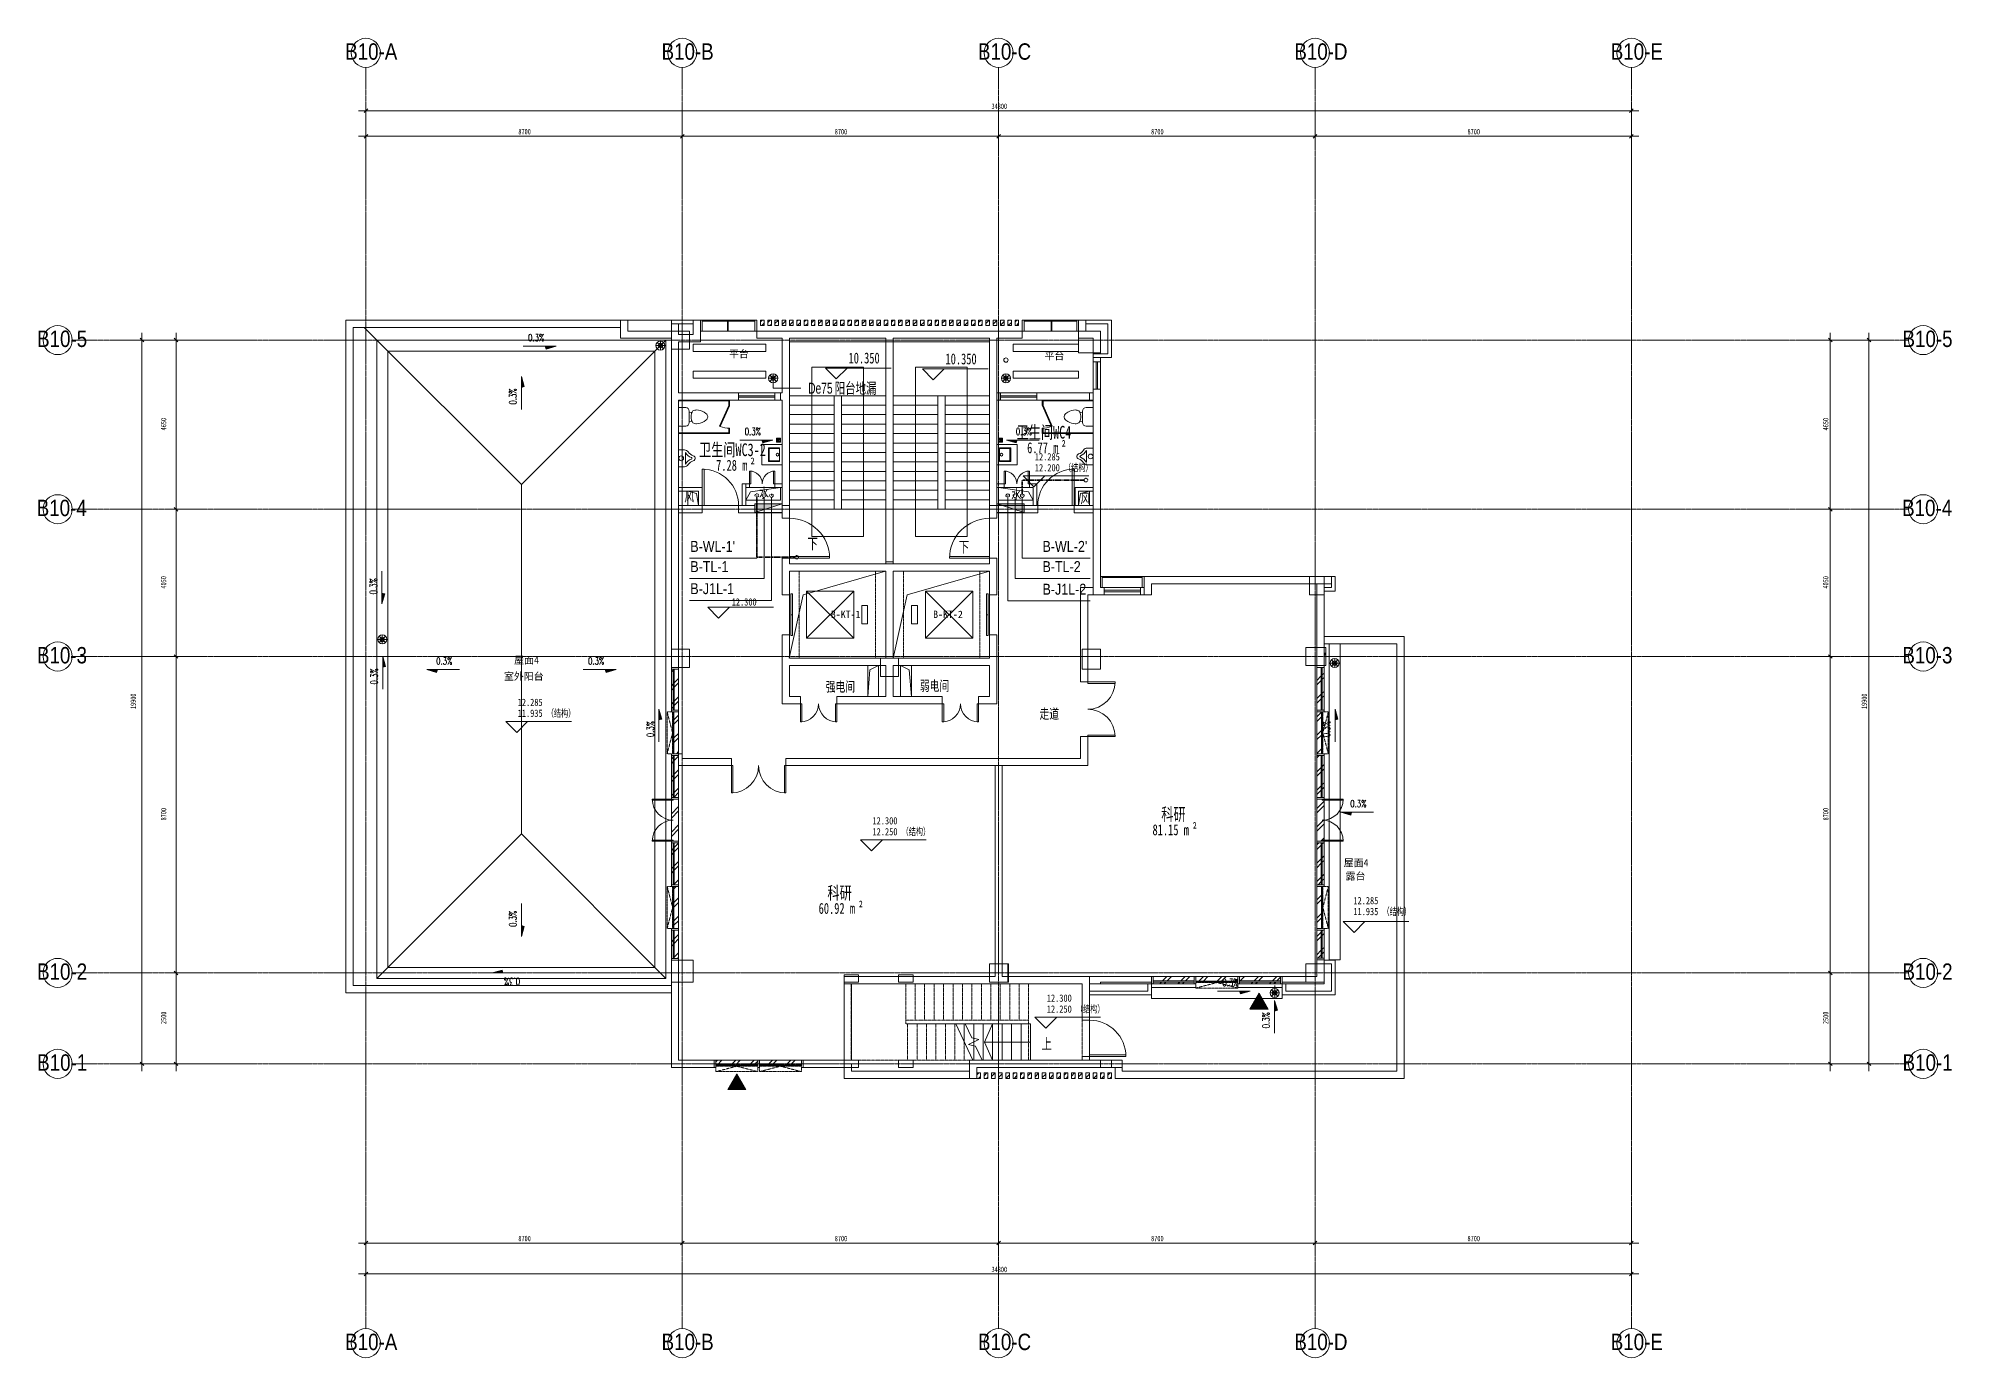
# Model space of a CAD drawing. Header units: millimetres. Extents: x 147592 to 200208, y -27981 to 8299.
import ezdxf

# ---------------------------------------------------------------- set-up
doc = ezdxf.new("R2010")
doc.units = ezdxf.units.MM
for name, pattern in [('TJ Dash', [1.6, 1, -0.6]), ('划线', [6.35, 3.175, -3.175]), ('双点划线_2', [63.5, 25.4, -12.7, 0, -12.7, 0, -12.7]), ('架空线', [3.97, 2.38, -1.59]), ('架空线_2_', [3.97, 2.38, -1.59]), ('轴网线', [22.24, 12.7, -3.18, 3.18, -3.18]), ('长划线_2', [38.1, 25.4, -12.7])]:
    doc.linetypes.add(name, pattern=pattern)
for name, color, linetype, lineweight in [('A-____-____-DIMS', 7, 'Continuous', 5), ('A-____-____-DIMS-100', 7, 'Continuous', 5), ('A-____-NOTE-TEXT', 7, 'Continuous', 5), ('A-AREA-____-IDEN', 7, 'Continuous', 5), ('A-DETL-____-OTLN', 7, 'Continuous', 5), ('A-DETL-GENF-OTLN', 7, 'Continuous', 5), ('A-GENM-____-OTLN', 7, 'Continuous', 5), ('A-GLAZ-CURT-MCUT', 7, 'Continuous', 5), ('A-GLAZ-CURT-OTLN', 7, 'Continuous', 5), ('A-GLAZ-CWMG-MCUT', 7, 'Continuous', 13), ('A-GLAZ-CWMG-OTLN', 7, 'Continuous', 5), ('A-WALL-____-MCUT', 7, 'Continuous', 13), ('A-WALL-____-OTLN', 7, 'Continuous', 13), ('G-____-____-DIMS', 7, 'Continuous', 5), ('G-____-____-TEXT', 7, 'Continuous', 5), ('I-WALL-____-OTLN', 7, 'Continuous', 13), ('P-PIPE-____-IDEN', 7, 'Continuous', 5), ('P-PIPE-____-OTLN', 7, 'Continuous', 35), ('P-SANR-FIXT-HDLN', 7, '划线', 5), ('P-SANR-FIXT-OTLN', 7, 'Continuous', 5), ('Q-SPCQ-____-OTLN', 7, 'Continuous', 5), ('S-COLS-____-MCUT', 7, 'Continuous', 5), ('S-FNDN-____-OTLN', 7, 'Continuous', 5), ('S-GRID-____-IDEN', 7, 'Continuous', 5), ('S-GRID-____-OTLN', 7, 'Continuous', 5), ('S-STRS-____-IDEN', 7, 'Continuous', 5), ('S-STRS-____-MBND', 7, 'Continuous', 5), ('S-STRS-____-OTLN', 7, 'Continuous', 5)]:
    doc.layers.add(name, color=color, linetype=linetype, lineweight=lineweight)
for name, color, linetype, lineweight, true_color in [('A-DOOR-____-MCUT', 7, 'Continuous', 13, 0x00007f), ('A-DOOR-____-OTLN', 5, 'Continuous', 13, 0x0000ff), ('A-FLOR-____-OTLN', 7, 'Continuous', 13, 0x007f00), ('A-GLAZ-____-OTLN', 7, 'Continuous', 13, 0x00007f)]:
    doc.layers.add(name, color=color, linetype=linetype, lineweight=lineweight, true_color=true_color)
doc.styles.add('RomanD', font='romand__.ttf', dxfattribs={"width": 0.7, "height": 200})
doc.styles.add('TJ_FangSong', font='', dxfattribs={"width": 0.7, "height": 300})
doc.styles.add('TJ_FangSong_Narrow', font='', dxfattribs={"height": 450})
doc.styles.add('TJ_FangSong_Narrow_1', font='', dxfattribs={"height": 300})
doc.styles.add('仿宋', font='', dxfattribs={"width": 0.7, "height": 300})
doc.styles.add('仿宋_1', font='', dxfattribs={"width": 0.7, "height": 150})
doc.styles.add('仿宋_2', font='', dxfattribs={"width": 0.7, "height": 200})
doc.styles.add('仿宋_3', font='', dxfattribs={"width": 0.7, "height": 275})
doc.styles.add('黑体', font='', dxfattribs={"height": 200})
doc.styles.add('黑体_1', font='', dxfattribs={"width": 0.7, "height": 300})
doc.styles.add('黑体_2', font='', dxfattribs={"width": 0.7, "height": 350})
doc.styles.get('TJ_FangSong').set_extended_font_data('TJ_FangSong')
doc.styles.get('TJ_FangSong_Narrow').set_extended_font_data('TJ_FangSong_Narrow')
doc.styles.get('TJ_FangSong_Narrow_1').set_extended_font_data('TJ_FangSong_Narrow')
doc.styles.get('仿宋').set_extended_font_data('FangSong')
doc.styles.get('仿宋_1').set_extended_font_data('FangSong')
doc.styles.get('仿宋_2').set_extended_font_data('FangSong')
doc.styles.get('仿宋_3').set_extended_font_data('FangSong')
doc.styles.get('黑体').set_extended_font_data('SimHei')
doc.styles.get('黑体_1').set_extended_font_data('SimHei')
doc.styles.get('黑体_2').set_extended_font_data('SimHei')
doc.dimstyles.new('对角线_-_1_5mm_仿宋', dxfattribs={"dimscale": 304.8, "dimtxt": 193.128667, "dimasz": 0.328084, "dimexe": 0.82021, "dimexo": 0.0625, "dimgap": 0.065617, "dimtad": 1, "dimdec": 0, "dimdsep": 46, "dimtxsty": '仿宋_1', "dimblk1": 'OBLIQUE', "dimblk2": 'OBLIQUE', "dimsah": 1, "dimcen": 0.09, "dimdle": 0.656168, "dimazin": 0, "dimtfac": 1, "dimtdec": 4, "dimtix": 1, "dimtmove": 2, "dimatfit": 3, "dimfxl": 2.624672, "dimfxlon": 1, "dimtvp": 1, "dimtolj": 1, "dimtzin": 0, "dimarcsym": 2})
doc.dimstyles.new('对角线_-_1_5mm_仿宋_1', dxfattribs={"dimscale": 304.8, "dimtxt": 193.128667, "dimasz": 0.328084, "dimexe": 0.82021, "dimexo": 0.0625, "dimgap": 0.065617, "dimtad": 1, "dimdec": 0, "dimdsep": 46, "dimtxsty": '仿宋_1', "dimblk1": 'OBLIQUE', "dimblk2": 'OBLIQUE', "dimsah": 1, "dimcen": 0.09, "dimdle": 0.656168, "dimazin": 0, "dimtfac": 1, "dimtdec": 4, "dimtix": 1, "dimtmove": 0, "dimatfit": 3, "dimfxl": 2.624672, "dimfxlon": 1, "dimtvp": 1, "dimtolj": 1, "dimtzin": 0, "dimarcsym": 2})
pattern_1 = [(45, (0, 0), (-251.4472, 251.4472), []), (45, (0, 381), (-251.4472, 251.4472), [])]

msp = doc.modelspace()

# ---------------------------------------------------------------- texts
at = {"layer": 'G-____-____-TEXT', "char_height": 300, "attachment_point": 1, "style": 'TJ_FangSong'}
for s, insert, width in [('De75 ', (168763, -1173), 886.67), ('阳台地漏', (169494, -1173), 1436.62)]:
    msp.add_mtext(s, dxfattribs=dict(at, insert=insert, width=width))
at = {"layer": 'P-PIPE-____-IDEN', "color": 4, "true_color": 0x00ffff, "char_height": 300, "attachment_point": 1, "style": 'TJ_FangSong_Narrow_1'}
for s, insert, width in [("B-WL-1'", (165521, -5523), 1218.56), ("B-WL-2'", (175206, -5523), 1226.58), ('B-TL-1', (165521, -6078), 1186.5), ('B-TL-2', (175206, -6078), 1194.51), ('B-J1L-1', (165521, -6684), 1330.8), ('B-J1L-2', (175206, -6700), 1338.82)]:
    msp.add_mtext(s, dxfattribs=dict(at, insert=insert, width=width))

# ---------------------------------------------------------------- blocks, each defined once
blk = doc.blocks.new('TJ双扇平开门 - M1523-1543865-四层给排水_消防平面图')
at = {"layer": 'A-DOOR-____-MCUT', "color": 251, "lineweight": 5, "true_color": 0x515151}
for p, q in [((-750, 100), (-750, 850)), ((-750, 850), (-710, 850)), ((-710, 850), (-710, 100)), ((750, 850), (710, 850)), ((710, 850), (710, 100)), ((750, 100), (750, 850)), ((-710, 100), (-750, 100)), ((710, 100), (750, 100))]:
    blk.add_line(p, q, dxfattribs=at)
at = {"layer": 'A-DOOR-____-MCUT', "color": 173, "lineweight": 5, "true_color": 0x5151be}
for centre, start, end in [((-750, 100), 0, 90), ((750, 100), 90, 180)]:
    blk.add_arc(centre, 750, start, end, dxfattribs=at)
blk = doc.blocks.new('TJ单扇平开门 - M1023-1831567-四层给排水_消防平面图')
at = {"layer": 'A-DOOR-____-MCUT', "color": 251, "lineweight": 5, "true_color": 0x515151}
for p, q in [((500, 1100), (450, 1100)), ((450, 1100), (450, 100)), ((500, 100), (500, 1100)), ((450, 100), (500, 100))]:
    blk.add_line(p, q, dxfattribs=at)
at = {"layer": 'A-DOOR-____-MCUT', "color": 173, "lineweight": 5, "true_color": 0x5151be}
blk.add_arc((500, 100), 1000, 90, 180, dxfattribs=at)
blk = doc.blocks.new('TJ单扇平开门 - M1023-2001523-四层给排水_消防平面图')
at = {"layer": 'A-DOOR-____-MCUT', "color": 251, "lineweight": 5, "true_color": 0x515151}
for p, q in [((450, -100), (500, -100)), ((450, -1100), (450, -100)), ((500, -100), (500, -600)), ((500, -600), (500, -1100)), ((500, -1100), (450, -1100))]:
    blk.add_line(p, q, dxfattribs=at)
at = {"layer": 'A-DOOR-____-MCUT', "color": 173, "lineweight": 5, "true_color": 0x5151be}
blk.add_arc((500, -100), 1000, 180, 270, dxfattribs=at)
blk = doc.blocks.new('矩形竖梃 - 100_100mm 木色铝方通-3120508-四层给排水_消防平面图')
at = {"layer": 'A-GLAZ-CWMG-OTLN', "true_color": 0x515151}
h = blk.add_hatch(dxfattribs=at)
h.set_pattern_fill('FP_1', color=251, style=0, pattern_type=2)
h.set_pattern_definition([(135, (177050.01, 20300), (-70.71068, -70.71068), [])])
h.paths.add_polyline_path([(-50, 0), (-50, 150), (50, 150), (50, 0)], flags=0)
at = {"layer": 'A-GLAZ-CWMG-MCUT', "color": 251, "lineweight": 5, "true_color": 0x515151}
for p, q in [((-50, 150), (50, 150)), ((-50, 0), (-50, 150)), ((50, 0), (-50, 0)), ((50, 150), (50, 0))]:
    blk.add_line(p, q, dxfattribs=at)
blk = doc.blocks.new('矩形竖梃 - 100_100mm 木色铝方通-V1-四层给排水_消防平面图')
at = {"layer": 'A-GLAZ-CWMG-OTLN', "true_color": 0x515151}
h = blk.add_hatch(dxfattribs=at)
h.set_pattern_fill('FP_2', color=251, style=0, pattern_type=2)
h.set_pattern_definition([(135, (176850.01, 20300), (-70.71068, -70.71068), [])])
h.paths.add_polyline_path([(-50, 0), (-50, 150), (50, 150), (50, 0)], flags=0)
at = {"layer": 'A-GLAZ-CWMG-MCUT', "color": 251, "lineweight": 5, "true_color": 0x515151}
for p, q in [((-50, 150), (50, 150)), ((-50, 0), (-50, 150)), ((50, 0), (-50, 0)), ((50, 150), (50, 0))]:
    blk.add_line(p, q, dxfattribs=at)
blk = doc.blocks.new('矩形竖梃 - 100_100mm 木色铝方通-V2-四层给排水_消防平面图')
at = {"layer": 'A-GLAZ-CWMG-OTLN', "true_color": 0x515151}
h = blk.add_hatch(dxfattribs=at)
h.set_pattern_fill('FP_3', color=251, style=0, pattern_type=2)
h.set_pattern_definition([(135, (176650.01, 20300), (-70.71068, -70.71068), [])])
h.paths.add_polyline_path([(-50, 0), (-50, 150), (50, 150), (50, 0)], flags=0)
at = {"layer": 'A-GLAZ-CWMG-MCUT', "color": 251, "lineweight": 5, "true_color": 0x515151}
for p, q in [((-50, 150), (50, 150)), ((-50, 0), (-50, 150)), ((50, 0), (-50, 0)), ((50, 150), (50, 0))]:
    blk.add_line(p, q, dxfattribs=at)
blk = doc.blocks.new('矩形竖梃 - 100_100mm 木色铝方通-V3-四层给排水_消防平面图')
at = {"layer": 'A-GLAZ-CWMG-OTLN', "true_color": 0x515151}
h = blk.add_hatch(dxfattribs=at)
h.set_pattern_fill('FP_4', color=251, style=0, pattern_type=2)
h.set_pattern_definition([(135, (176450.01, 20300), (-70.71068, -70.71068), [])])
h.paths.add_polyline_path([(-50, 0), (-50, 150), (50, 150), (50, 0)], flags=0)
at = {"layer": 'A-GLAZ-CWMG-MCUT', "color": 251, "lineweight": 5, "true_color": 0x515151}
for p, q in [((-50, 150), (50, 150)), ((-50, 0), (-50, 150)), ((50, 0), (-50, 0)), ((50, 150), (50, 0))]:
    blk.add_line(p, q, dxfattribs=at)
blk = doc.blocks.new('矩形竖梃 - 100_100mm 木色铝方通-V4-四层给排水_消防平面图')
at = {"layer": 'A-GLAZ-CWMG-OTLN', "true_color": 0x515151}
h = blk.add_hatch(dxfattribs=at)
h.set_pattern_fill('FP_5', color=251, style=0, pattern_type=2)
h.set_pattern_definition([(135, (176250.01, 20300), (-70.71068, -70.71068), [])])
h.paths.add_polyline_path([(-50, 0), (-50, 150), (50, 150), (50, 0)], flags=0)
at = {"layer": 'A-GLAZ-CWMG-MCUT', "color": 251, "lineweight": 5, "true_color": 0x515151}
for p, q in [((-50, 150), (50, 150)), ((-50, 0), (-50, 150)), ((50, 0), (-50, 0)), ((50, 150), (50, 0))]:
    blk.add_line(p, q, dxfattribs=at)
blk = doc.blocks.new('矩形竖梃 - 100_100mm 木色铝方通-V5-四层给排水_消防平面图')
at = {"layer": 'A-GLAZ-CWMG-OTLN', "true_color": 0x515151}
h = blk.add_hatch(dxfattribs=at)
h.set_pattern_fill('FP_6', color=251, style=0, pattern_type=2)
h.set_pattern_definition([(135, (176050.01, 20300), (-70.71068, -70.71068), [])])
h.paths.add_polyline_path([(-50, 0), (-50, 150), (50, 150), (50, 0)], flags=0)
at = {"layer": 'A-GLAZ-CWMG-MCUT', "color": 251, "lineweight": 5, "true_color": 0x515151}
for p, q in [((-50, 150), (50, 150)), ((-50, 0), (-50, 150)), ((50, 0), (-50, 0)), ((50, 150), (50, 0))]:
    blk.add_line(p, q, dxfattribs=at)
blk = doc.blocks.new('矩形竖梃 - 100_100mm 木色铝方通-V6-四层给排水_消防平面图')
at = {"layer": 'A-GLAZ-CWMG-OTLN', "true_color": 0x515151}
h = blk.add_hatch(dxfattribs=at)
h.set_pattern_fill('FP_7', color=251, style=0, pattern_type=2)
h.set_pattern_definition([(135, (175850.01, 20300), (-70.71068, -70.71068), [])])
h.paths.add_polyline_path([(-50, 0), (-50, 150), (50, 150), (50, 0)], flags=0)
at = {"layer": 'A-GLAZ-CWMG-MCUT', "color": 251, "lineweight": 5, "true_color": 0x515151}
for p, q in [((-50, 150), (50, 150)), ((-50, 0), (-50, 150)), ((50, 0), (-50, 0)), ((50, 150), (50, 0))]:
    blk.add_line(p, q, dxfattribs=at)
blk = doc.blocks.new('矩形竖梃 - 100_100mm 木色铝方通-V7-四层给排水_消防平面图')
at = {"layer": 'A-GLAZ-CWMG-OTLN', "true_color": 0x515151}
h = blk.add_hatch(dxfattribs=at)
h.set_pattern_fill('FP_8', color=251, style=0, pattern_type=2)
h.set_pattern_definition([(135, (175650.01, 20300), (-70.71068, -70.71068), [])])
h.paths.add_polyline_path([(-50, 0), (-50, 150), (50, 150), (50, 0)], flags=0)
at = {"layer": 'A-GLAZ-CWMG-MCUT', "color": 251, "lineweight": 5, "true_color": 0x515151}
for p, q in [((-50, 150), (50, 150)), ((-50, 0), (-50, 150)), ((50, 0), (-50, 0)), ((50, 150), (50, 0))]:
    blk.add_line(p, q, dxfattribs=at)
blk = doc.blocks.new('矩形竖梃 - 100_100mm 木色铝方通-V8-四层给排水_消防平面图')
at = {"layer": 'A-GLAZ-CWMG-OTLN', "true_color": 0x515151}
h = blk.add_hatch(dxfattribs=at)
h.set_pattern_fill('FP_9', color=251, style=0, pattern_type=2)
h.set_pattern_definition([(135, (175450.01, 20300), (-70.71068, -70.71068), [])])
h.paths.add_polyline_path([(-50, 0), (-50, 150), (50, 150), (50, 0)], flags=0)
at = {"layer": 'A-GLAZ-CWMG-MCUT', "color": 251, "lineweight": 5, "true_color": 0x515151}
for p, q in [((-50, 150), (50, 150)), ((-50, 0), (-50, 150)), ((50, 0), (-50, 0)), ((50, 150), (50, 0))]:
    blk.add_line(p, q, dxfattribs=at)
blk = doc.blocks.new('矩形竖梃 - 100_100mm 木色铝方通-V9-四层给排水_消防平面图')
at = {"layer": 'A-GLAZ-CWMG-OTLN', "true_color": 0x515151}
h = blk.add_hatch(dxfattribs=at)
h.set_pattern_fill('FP_10', color=251, style=0, pattern_type=2)
h.set_pattern_definition([(135, (175250.01, 20300), (-70.71068, -70.71068), [])])
h.paths.add_polyline_path([(-50, 0), (-50, 150), (50, 150), (50, 0)], flags=0)
at = {"layer": 'A-GLAZ-CWMG-MCUT', "color": 251, "lineweight": 5, "true_color": 0x515151}
for p, q in [((-50, 150), (50, 150)), ((-50, 0), (-50, 150)), ((50, 0), (-50, 0)), ((50, 150), (50, 0))]:
    blk.add_line(p, q, dxfattribs=at)
blk = doc.blocks.new('矩形竖梃 - 100_100mm 木色铝方通-V10-四层给排水_消防平面图')
at = {"layer": 'A-GLAZ-CWMG-OTLN', "true_color": 0x515151}
h = blk.add_hatch(dxfattribs=at)
h.set_pattern_fill('FP_11', color=251, style=0, pattern_type=2)
h.set_pattern_definition([(135, (175050.01, 20300), (-70.71068, -70.71068), [])])
h.paths.add_polyline_path([(-50, 0), (-50, 150), (50, 150), (50, 0)], flags=0)
at = {"layer": 'A-GLAZ-CWMG-MCUT', "color": 251, "lineweight": 5, "true_color": 0x515151}
for p, q in [((-50, 150), (50, 150)), ((-50, 0), (-50, 150)), ((50, 0), (-50, 0)), ((50, 150), (50, 0))]:
    blk.add_line(p, q, dxfattribs=at)
blk = doc.blocks.new('矩形竖梃 - 100_100mm 木色铝方通-V11-四层给排水_消防平面图')
at = {"layer": 'A-GLAZ-CWMG-OTLN', "true_color": 0x515151}
h = blk.add_hatch(dxfattribs=at)
h.set_pattern_fill('FP_12', color=251, style=0, pattern_type=2)
h.set_pattern_definition([(135, (174850.01, 20300), (-70.71068, -70.71068), [])])
h.paths.add_polyline_path([(-50, 0), (-50, 150), (50, 150), (50, 0)], flags=0)
at = {"layer": 'A-GLAZ-CWMG-MCUT', "color": 251, "lineweight": 5, "true_color": 0x515151}
for p, q in [((-50, 150), (50, 150)), ((-50, 0), (-50, 150)), ((50, 0), (-50, 0)), ((50, 150), (50, 0))]:
    blk.add_line(p, q, dxfattribs=at)
blk = doc.blocks.new('矩形竖梃 - 100_100mm 木色铝方通-V12-四层给排水_消防平面图')
at = {"layer": 'A-GLAZ-CWMG-OTLN', "true_color": 0x515151}
h = blk.add_hatch(dxfattribs=at)
h.set_pattern_fill('FP_13', color=251, style=0, pattern_type=2)
h.set_pattern_definition([(135, (174650.01, 20300), (-70.71068, -70.71068), [])])
h.paths.add_polyline_path([(-50, 0), (-50, 150), (50, 150), (50, 0)], flags=0)
at = {"layer": 'A-GLAZ-CWMG-MCUT', "color": 251, "lineweight": 5, "true_color": 0x515151}
for p, q in [((-50, 150), (50, 150)), ((-50, 0), (-50, 150)), ((50, 0), (-50, 0)), ((50, 150), (50, 0))]:
    blk.add_line(p, q, dxfattribs=at)
blk = doc.blocks.new('矩形竖梃 - 100_100mm 木色铝方通-V13-四层给排水_消防平面图')
at = {"layer": 'A-GLAZ-CWMG-OTLN', "true_color": 0x515151}
h = blk.add_hatch(dxfattribs=at)
h.set_pattern_fill('FP_14', color=251, style=0, pattern_type=2)
h.set_pattern_definition([(135, (174450.01, 20300), (-70.71068, -70.71068), [])])
h.paths.add_polyline_path([(-50, 0), (-50, 150), (50, 150), (50, 0)], flags=0)
at = {"layer": 'A-GLAZ-CWMG-MCUT', "color": 251, "lineweight": 5, "true_color": 0x515151}
for p, q in [((-50, 150), (50, 150)), ((-50, 0), (-50, 150)), ((50, 0), (-50, 0)), ((50, 150), (50, 0))]:
    blk.add_line(p, q, dxfattribs=at)
blk = doc.blocks.new('矩形竖梃 - 100_100mm 木色铝方通-V14-四层给排水_消防平面图')
at = {"layer": 'A-GLAZ-CWMG-OTLN', "true_color": 0x515151}
h = blk.add_hatch(dxfattribs=at)
h.set_pattern_fill('FP_15', color=251, style=0, pattern_type=2)
h.set_pattern_definition([(135, (174250.01, 20300), (-70.71068, -70.71068), [])])
h.paths.add_polyline_path([(-50, 0), (-50, 150), (50, 150), (50, 0)], flags=0)
at = {"layer": 'A-GLAZ-CWMG-MCUT', "color": 251, "lineweight": 5, "true_color": 0x515151}
for p, q in [((-50, 150), (50, 150)), ((-50, 0), (-50, 150)), ((50, 0), (-50, 0)), ((50, 150), (50, 0))]:
    blk.add_line(p, q, dxfattribs=at)
blk = doc.blocks.new('矩形竖梃 - 100_100mm 木色铝方通-V15-四层给排水_消防平面图')
at = {"layer": 'A-GLAZ-CWMG-OTLN', "true_color": 0x515151}
h = blk.add_hatch(dxfattribs=at)
h.set_pattern_fill('FP_16', color=251, style=0, pattern_type=2)
h.set_pattern_definition([(135, (174050.01, 20300), (-70.71068, -70.71068), [])])
h.paths.add_polyline_path([(-50, 0), (-50, 150), (50, 150), (50, 0)], flags=0)
at = {"layer": 'A-GLAZ-CWMG-MCUT', "color": 251, "lineweight": 5, "true_color": 0x515151}
for p, q in [((-50, 150), (50, 150)), ((-50, 0), (-50, 150)), ((50, 0), (-50, 0)), ((50, 150), (50, 0))]:
    blk.add_line(p, q, dxfattribs=at)
blk = doc.blocks.new('矩形竖梃 - 100_100mm 木色铝方通-V16-四层给排水_消防平面图')
at = {"layer": 'A-GLAZ-CWMG-OTLN', "true_color": 0x515151}
h = blk.add_hatch(dxfattribs=at)
h.set_pattern_fill('FP_17', color=251, style=0, pattern_type=2)
h.set_pattern_definition([(135, (173850.01, 20300), (-70.71068, -70.71068), [])])
h.paths.add_polyline_path([(-50, 0), (-50, 150), (50, 150), (50, 0)], flags=0)
at = {"layer": 'A-GLAZ-CWMG-MCUT', "color": 251, "lineweight": 5, "true_color": 0x515151}
for p, q in [((-50, 150), (50, 150)), ((-50, 0), (-50, 150)), ((50, 0), (-50, 0)), ((50, 150), (50, 0))]:
    blk.add_line(p, q, dxfattribs=at)
blk = doc.blocks.new('矩形竖梃 - 100_100mm 木色铝方通-V17-四层给排水_消防平面图')
at = {"layer": 'A-GLAZ-CWMG-OTLN', "true_color": 0x515151}
h = blk.add_hatch(dxfattribs=at)
h.set_pattern_fill('FP_18', color=251, style=0, pattern_type=2)
h.set_pattern_definition([(135, (173650.01, 20300), (-70.71068, -70.71068), [])])
h.paths.add_polyline_path([(-50, 0), (-50, 150), (50, 150), (50, 0)], flags=0)
at = {"layer": 'A-GLAZ-CWMG-MCUT', "color": 251, "lineweight": 5, "true_color": 0x515151}
for p, q in [((-50, 150), (50, 150)), ((-50, 0), (-50, 150)), ((50, 0), (-50, 0)), ((50, 150), (50, 0))]:
    blk.add_line(p, q, dxfattribs=at)
blk = doc.blocks.new('矩形竖梃 - 50_300mm 长方形-V18-四层给排水_消防平面图')
at = {"layer": 'A-GLAZ-CWMG-MCUT', "color": 251, "lineweight": 5, "true_color": 0x515151}
for p, q in [((-50, 300), (0, 300)), ((-50, 0), (-50, 300)), ((0, 0), (-50, 0)), ((0, 300), (0, 0))]:
    blk.add_line(p, q, dxfattribs=at)
blk = doc.blocks.new('矩形竖梃 - 50_300mm 长方形-V19-四层给排水_消防平面图')
at = {"layer": 'A-GLAZ-CWMG-MCUT', "color": 251, "lineweight": 5, "true_color": 0x515151}
for p, q in [((0, 300), (-50, 300)), ((-50, 300), (-50, 0)), ((-50, 0), (0, 0)), ((0, 0), (0, 300))]:
    blk.add_line(p, q, dxfattribs=at)
blk = doc.blocks.new('矩形竖梃 - 30mm 正方形-2021529-四层给排水_消防平面图')
at = {"layer": 'A-GLAZ-CWMG-OTLN', "color": 251, "true_color": 0x515151}
for p, q in [((165850, 550), (166540, 550)), ((166540, 520), (165850, 520))]:
    blk.add_line(p, q, dxfattribs=at)
blk = doc.blocks.new('矩形竖梃 - 30mm 正方形-2021532-四层给排水_消防平面图')
at = {"layer": 'A-GLAZ-CWMG-OTLN', "color": 251, "true_color": 0x515151}
for p, q in [((166560, 550), (167300, 550)), ((167300, 520), (166560, 520))]:
    blk.add_line(p, q, dxfattribs=at)
blk = doc.blocks.new('系统嵌板 - TJ玻璃_30-1835625-四层给排水_消防平面图')
at = {"layer": 'A-GLAZ-CURT-OTLN', "true_color": 0x515151}
h = blk.add_hatch(dxfattribs=at)
h.set_pattern_fill('FP_19', color=251, style=0, pattern_type=2)
h.set_pattern_definition([(90, (-9587.5, -182950.04), (-100, 6e-15), [])])
h.paths.add_polyline_path([(587.5, -50), (-587.5, -50), (-587.5, -80), (587.5, -80)], flags=0)
at = {"layer": 'A-GLAZ-CURT-MCUT', "color": 251, "true_color": 0x515151}
for p, q in [((587.5, -50), (-587.5, -50)), ((-587.5, -50), (-587.5, -80)), ((-587.5, -80), (587.5, -80)), ((587.5, -80), (587.5, -50))]:
    blk.add_line(p, q, dxfattribs=at)
blk = doc.blocks.new('系统嵌板 - TJ玻璃_30-1382562-四层给排水_消防平面图')
at = {"layer": 'A-GLAZ-CURT-OTLN', "true_color": 0x515151}
h = blk.add_hatch(dxfattribs=at)
h.set_pattern_fill('FP_20', color=251, style=0, pattern_type=2)
h.set_pattern_definition([(90, (-12000, -182950.04), (-100, 6e-15), [])])
h.paths.add_polyline_path([(575, -50), (-575, -50), (-575, -80), (575, -80)], flags=0)
at = {"layer": 'A-GLAZ-CURT-MCUT', "color": 251, "true_color": 0x515151}
for p, q in [((575, -50), (-575, -50)), ((-575, -50), (-575, -80)), ((-575, -80), (575, -80)), ((575, -80), (575, -50))]:
    blk.add_line(p, q, dxfattribs=at)
blk = doc.blocks.new('门嵌板_平开有框双扇 - 无横档-2126481-四层给排水_消防平面图')
at = {"layer": 'A-DOOR-____-OTLN', "color": 251, "lineweight": 5, "true_color": 0x515151}
for p, q in [((-550, 525), (-575, 525)), ((-575, 525), (-575, -50)), ((-550, -50), (-550, 525)), ((550, -50), (550, 525)), ((550, 525), (575, 525)), ((575, 525), (575, -50)), ((-575, -50), (-550, -50)), ((575, -50), (550, -50))]:
    blk.add_line(p, q, dxfattribs=at)
for centre, start, end in [((-575, -50), 0, 89.9995), ((575, -50), 90.0005, 180)]:
    blk.add_arc(centre, 575, start, end, dxfattribs=at)
blk = doc.blocks.new('系统嵌板 - TJ玻璃_30-V20-四层给排水_消防平面图')
at = {"layer": 'A-GLAZ-CURT-OTLN', "true_color": 0x515151}
h = blk.add_hatch(dxfattribs=at)
h.set_pattern_fill('FP_21', color=251, style=0, pattern_type=2)
h.set_pattern_definition([(90, (-14400, -182950.04), (-100, 6e-15), [])])
h.paths.add_polyline_path([(575, -50), (-575, -50), (-575, -80), (575, -80)], flags=0)
at = {"layer": 'A-GLAZ-CURT-MCUT', "color": 251, "true_color": 0x515151}
for p, q in [((575, -50), (-575, -50)), ((-575, -50), (-575, -80)), ((-575, -80), (575, -80)), ((575, -80), (575, -50))]:
    blk.add_line(p, q, dxfattribs=at)
blk = doc.blocks.new('系统嵌板 - TJ玻璃_30-1959871-四层给排水_消防平面图')
at = {"layer": 'A-GLAZ-CURT-OTLN', "true_color": 0x515151}
h = blk.add_hatch(dxfattribs=at)
h.set_pattern_fill('FP_22', color=251, style=0, pattern_type=2)
h.set_pattern_definition([(90, (-16607.5, -182950.04), (-100, 6e-15), [])])
h.paths.add_polyline_path([(382, -50), (-382, -50), (-382, -80), (382, -80)], flags=0)
at = {"layer": 'A-GLAZ-CURT-MCUT', "color": 251, "true_color": 0x515151}
for p, q in [((382, -50), (-382, -50)), ((-382, -50), (-382, -80)), ((-382, -80), (382, -80)), ((382, -80), (382, -50))]:
    blk.add_line(p, q, dxfattribs=at)
blk = doc.blocks.new('矩形竖梃 - 50_200mm 长方形-1419924-四层给排水_消防平面图')
at = {"layer": 'A-GLAZ-CWMG-OTLN', "true_color": 0x8b8b8b}
h = blk.add_hatch(dxfattribs=at)
h.set_pattern_fill('FP_23', color=252, style=0, pattern_type=2)
h.set_pattern_definition(pattern_1)
h.paths.add_polyline_path([(182750, -10175), (182870, -10175), (182870, -9000), (182750, -9000), (182750, -9065)], flags=0)
h.paths.add_polyline_path([(182950, -10175), (182950, -9000), (182900, -9000), (182900, -10175)], flags=0)
at = {"layer": 'A-GLAZ-CWMG-OTLN', "color": 251, "true_color": 0x515151}
for p, q in [((182750, -10175), (182750, -9000)), ((182950, -10175), (182950, -9000))]:
    blk.add_line(p, q, dxfattribs=at)
blk = doc.blocks.new('矩形竖梃 - 50_200mm 长方形-V21-四层给排水_消防平面图')
at = {"layer": 'A-GLAZ-CWMG-OTLN', "true_color": 0x8b8b8b}
h = blk.add_hatch(dxfattribs=at)
h.set_pattern_fill('FP_23', color=252, style=0, pattern_type=2)
h.set_pattern_definition(pattern_1)
h.paths.add_polyline_path([(182750, -12575), (182870, -12575), (182870, -11425), (182750, -11425)], flags=0)
h.paths.add_polyline_path([(182950, -12575), (182950, -11425), (182900, -11425), (182900, -12575)], flags=0)
at = {"layer": 'A-GLAZ-CWMG-OTLN', "color": 251, "true_color": 0x515151}
for p, q in [((182750, -12575), (182750, -11425)), ((182950, -12575), (182950, -11425))]:
    blk.add_line(p, q, dxfattribs=at)
blk = doc.blocks.new('矩形竖梃 - 50_200mm 长方形-V22-四层给排水_消防平面图')
at = {"layer": 'A-GLAZ-CWMG-OTLN', "true_color": 0x8b8b8b}
h = blk.add_hatch(dxfattribs=at)
h.set_pattern_fill('FP_23', color=252, style=0, pattern_type=2)
h.set_pattern_definition(pattern_1)
h.paths.add_polyline_path([(182750, -13775), (182900, -13775), (182900, -13750), (182950, -13750), (182950, -12650), (182900, -12650), (182900, -12625), (182750, -12625), (182750, -13750)], flags=0)
at = {"layer": 'A-GLAZ-CWMG-OTLN', "color": 251, "true_color": 0x515151}
for p, q in [((182750, -13775), (182750, -12625)), ((182950, -13750), (182950, -12650))]:
    blk.add_line(p, q, dxfattribs=at)
blk = doc.blocks.new('矩形竖梃 - 50_200mm 长方形-V23-四层给排水_消防平面图')
at = {"layer": 'A-GLAZ-CWMG-OTLN', "true_color": 0x8b8b8b}
h = blk.add_hatch(dxfattribs=at)
h.set_pattern_fill('FP_23', color=252, style=0, pattern_type=2)
h.set_pattern_definition(pattern_1)
h.paths.add_polyline_path([(182750, -14975), (182870, -14975), (182870, -13825), (182750, -13825)], flags=0)
h.paths.add_polyline_path([(182950, -14975), (182950, -13825), (182900, -13825), (182900, -14975)], flags=0)
at = {"layer": 'A-GLAZ-CWMG-OTLN', "color": 251, "true_color": 0x515151}
for p, q in [((182750, -14975), (182750, -13825)), ((182950, -14975), (182950, -13825))]:
    blk.add_line(p, q, dxfattribs=at)
blk = doc.blocks.new('矩形竖梃 - 50_200mm 长方形-1959867-四层给排水_消防平面图')
at = {"layer": 'A-GLAZ-CWMG-OTLN', "true_color": 0x8b8b8b}
h = blk.add_hatch(dxfattribs=at)
h.set_pattern_fill('FP_23', color=252, style=0, pattern_type=2)
h.set_pattern_definition(pattern_1)
h.paths.add_polyline_path([(182870, -16990), (182870, -16225), (182750, -16225), (182750, -16990)], flags=0)
h.paths.add_polyline_path([(182950, -16990), (182950, -16225), (182900, -16225), (182900, -16990)], flags=0)
at = {"layer": 'A-GLAZ-CWMG-OTLN', "color": 251, "true_color": 0x515151}
for p, q in [((182750, -16990), (182750, -16225)), ((182950, -16990), (182950, -16225))]:
    blk.add_line(p, q, dxfattribs=at)
blk = doc.blocks.new('矩形竖梃 - 50_200mm 长方形-1366952-四层给排水_消防平面图')
at = {"layer": 'A-GLAZ-CWMG-MCUT', "color": 251, "lineweight": 5, "true_color": 0x515151}
for p, q in [((0, 200), (-50, 200)), ((-50, 200), (-50, 0)), ((-50, 0), (0, 0)), ((0, 0), (0, 200))]:
    blk.add_line(p, q, dxfattribs=at)
blk = doc.blocks.new('系统嵌板 - TJ玻璃_30-3154765-四层给排水_消防平面图')
at = {"layer": 'A-GLAZ-CURT-OTLN', "true_color": 0x515151}
h = blk.add_hatch(dxfattribs=at)
h.set_pattern_fill('FP_24', color=251, style=0, pattern_type=2)
h.set_pattern_definition([(270, (16612.5, 165000.01), (100, 6e-15), [])])
h.paths.add_polyline_path([(-387.5, -80), (387.5, -80), (387.5, -50), (-387.5, -50)], flags=0)
at = {"layer": 'A-GLAZ-CURT-MCUT', "color": 251, "true_color": 0x515151}
for p, q in [((387.5, -50), (-387.5, -50)), ((-387.5, -50), (-387.5, -80)), ((-387.5, -80), (387.5, -80)), ((387.5, -80), (387.5, -50))]:
    blk.add_line(p, q, dxfattribs=at)
blk = doc.blocks.new('系统嵌板 - TJ玻璃_30-V24-四层给排水_消防平面图')
at = {"layer": 'A-GLAZ-CURT-OTLN', "true_color": 0x515151}
h = blk.add_hatch(dxfattribs=at)
h.set_pattern_fill('FP_25', color=251, style=0, pattern_type=2)
h.set_pattern_definition([(270, (14400, 165000.01), (100, 6e-15), [])])
h.paths.add_polyline_path([(-575, -80), (575, -80), (575, -50), (-575, -50)], flags=0)
at = {"layer": 'A-GLAZ-CURT-MCUT', "color": 251, "true_color": 0x515151}
for p, q in [((575, -50), (-575, -50)), ((-575, -50), (-575, -80)), ((-575, -80), (575, -80)), ((575, -80), (575, -50))]:
    blk.add_line(p, q, dxfattribs=at)
blk = doc.blocks.new('系统嵌板 - TJ玻璃_30-V25-四层给排水_消防平面图')
at = {"layer": 'A-GLAZ-CURT-OTLN', "true_color": 0x515151}
h = blk.add_hatch(dxfattribs=at)
h.set_pattern_fill('FP_26', color=251, style=0, pattern_type=2)
h.set_pattern_definition([(270, (12000, 165000.01), (100, 6e-15), [])])
h.paths.add_polyline_path([(-575, -80), (575, -80), (575, -50), (-575, -50)], flags=0)
at = {"layer": 'A-GLAZ-CURT-MCUT', "color": 251, "true_color": 0x515151}
for p, q in [((575, -50), (-575, -50)), ((-575, -50), (-575, -80)), ((-575, -80), (575, -80)), ((575, -80), (575, -50))]:
    blk.add_line(p, q, dxfattribs=at)
blk = doc.blocks.new('系统嵌板 - TJ玻璃_30-1382561-四层给排水_消防平面图')
at = {"layer": 'A-GLAZ-CURT-OTLN', "true_color": 0x515151}
h = blk.add_hatch(dxfattribs=at)
h.set_pattern_fill('FP_27', color=251, style=0, pattern_type=2)
h.set_pattern_definition([(270, (9612.5, 165000.01), (100, 6e-15), [])])
h.paths.add_polyline_path([(-562.5, -80), (562.5, -80), (562.5, -50), (-562.5, -50)], flags=0)
at = {"layer": 'A-GLAZ-CURT-MCUT', "color": 251, "true_color": 0x515151}
for p, q in [((562.5, -50), (-562.5, -50)), ((-562.5, -50), (-562.5, -80)), ((-562.5, -80), (562.5, -80)), ((562.5, -80), (562.5, -50))]:
    blk.add_line(p, q, dxfattribs=at)
blk = doc.blocks.new('矩形竖梃 - 50_200mm 长方形-1276795-四层给排水_消防平面图')
at = {"layer": 'A-GLAZ-CWMG-OTLN', "true_color": 0x8b8b8b}
h = blk.add_hatch(dxfattribs=at)
h.set_pattern_fill('FP_23', color=252, style=0, pattern_type=2)
h.set_pattern_definition(pattern_1)
h.paths.add_polyline_path([(165050, -17000), (165050, -16225), (165000, -16225), (165000, -17000)], flags=0)
h.paths.add_polyline_path([(165200, -17000), (165200, -16225), (165080, -16225), (165080, -17000)], flags=0)
at = {"layer": 'A-GLAZ-CWMG-OTLN', "color": 251, "true_color": 0x515151}
for p, q in [((165000, -16225), (165000, -17000)), ((165200, -16225), (165200, -17000))]:
    blk.add_line(p, q, dxfattribs=at)
blk = doc.blocks.new('矩形竖梃 - 50_200mm 长方形-V26-四层给排水_消防平面图')
at = {"layer": 'A-GLAZ-CWMG-OTLN', "true_color": 0x8b8b8b}
h = blk.add_hatch(dxfattribs=at)
h.set_pattern_fill('FP_23', color=252, style=0, pattern_type=2)
h.set_pattern_definition(pattern_1)
h.paths.add_polyline_path([(165050, -14975), (165050, -13825), (165000, -13825), (165000, -14975)], flags=0)
h.paths.add_polyline_path([(165200, -14975), (165200, -13825), (165080, -13825), (165080, -14975)], flags=0)
at = {"layer": 'A-GLAZ-CWMG-OTLN', "color": 251, "true_color": 0x515151}
for p, q in [((165000, -13825), (165000, -14975)), ((165200, -13825), (165200, -14975))]:
    blk.add_line(p, q, dxfattribs=at)
blk = doc.blocks.new('矩形竖梃 - 50_200mm 长方形-V27-四层给排水_消防平面图')
at = {"layer": 'A-GLAZ-CWMG-OTLN', "true_color": 0x8b8b8b}
h = blk.add_hatch(dxfattribs=at)
h.set_pattern_fill('FP_23', color=252, style=0, pattern_type=2)
h.set_pattern_definition(pattern_1)
h.paths.add_polyline_path([(165200, -13775), (165200, -12625), (165050, -12625), (165050, -12650), (165000, -12650), (165000, -13750), (165050, -13750), (165050, -13775)], flags=0)
at = {"layer": 'A-GLAZ-CWMG-OTLN', "color": 251, "true_color": 0x515151}
for p, q in [((165200, -12625), (165200, -13775)), ((165000, -12650), (165000, -13750))]:
    blk.add_line(p, q, dxfattribs=at)
blk = doc.blocks.new('矩形竖梃 - 50_200mm 长方形-V28-四层给排水_消防平面图')
at = {"layer": 'A-GLAZ-CWMG-OTLN', "true_color": 0x8b8b8b}
h = blk.add_hatch(dxfattribs=at)
h.set_pattern_fill('FP_23', color=252, style=0, pattern_type=2)
h.set_pattern_definition(pattern_1)
h.paths.add_polyline_path([(165000, -12575), (165050, -12575), (165050, -11425), (165000, -11425), (165000, -11700)], flags=0)
h.paths.add_polyline_path([(165080, -12575), (165200, -12575), (165200, -11425), (165080, -11425), (165080, -11700)], flags=0)
at = {"layer": 'A-GLAZ-CWMG-OTLN', "color": 251, "true_color": 0x515151}
for p, q in [((165000, -11425), (165000, -12575)), ((165200, -11425), (165200, -11700)), ((165200, -11700), (165200, -12575))]:
    blk.add_line(p, q, dxfattribs=at)
blk = doc.blocks.new('矩形竖梃 - 50_200mm 长方形-1276677-四层给排水_消防平面图')
at = {"layer": 'A-GLAZ-CWMG-OTLN', "true_color": 0x8b8b8b}
h = blk.add_hatch(dxfattribs=at)
h.set_pattern_fill('FP_23', color=252, style=0, pattern_type=2)
h.set_pattern_definition(pattern_1)
h.paths.add_polyline_path([(165050, -10175), (165050, -9050), (165000, -9050), (165000, -10175)], flags=0)
h.paths.add_polyline_path([(165200, -10175), (165200, -9050), (165080, -9050), (165080, -10175)], flags=0)
at = {"layer": 'A-GLAZ-CWMG-OTLN', "color": 251, "true_color": 0x515151}
for p, q in [((165000, -9050), (165000, -10175)), ((165200, -9050), (165200, -10175))]:
    blk.add_line(p, q, dxfattribs=at)
blk = doc.blocks.new('系统嵌板 - TJ玻璃_30-V29-四层给排水_消防平面图')
at = {"layer": 'A-GLAZ-CURT-MCUT', "color": 251, "true_color": 0x515151}
for p, q in [((562.5, -50), (-562.5, -50)), ((-562.5, -50), (-562.5, -80)), ((-562.5, -80), (562.5, -80)), ((562.5, -80), (562.5, -50))]:
    blk.add_line(p, q, dxfattribs=at)
blk = doc.blocks.new('系统嵌板 - TJ玻璃_30-V30-四层给排水_消防平面图')
at = {"layer": 'A-GLAZ-CURT-MCUT', "color": 251, "true_color": 0x515151}
for p, q in [((562.5, -50), (-562.5, -50)), ((-562.5, -50), (-562.5, -80)), ((-562.5, -80), (562.5, -80)), ((562.5, -80), (562.5, -50))]:
    blk.add_line(p, q, dxfattribs=at)
blk = doc.blocks.new('矩形竖梃 - 50_200mm 长方形-V31-四层给排水_消防平面图')
at = {"layer": 'A-GLAZ-CWMG-OTLN', "true_color": 0x8b8b8b}
h = blk.add_hatch(dxfattribs=at)
h.set_pattern_fill('FP_28', color=252, style=0, pattern_type=2)
h.set_pattern_definition(pattern_1)
h.paths.add_polyline_path([(181750, -17700), (181750, -17650), (180625, -17650), (180625, -17700)], flags=0)
h.paths.add_polyline_path([(181750, -17620), (181750, -17500), (180625, -17500), (180625, -17620)], flags=0)
at = {"layer": 'A-GLAZ-CWMG-OTLN', "color": 251, "true_color": 0x515151}
for p, q in [((180625, -17500), (181750, -17500)), ((180625, -17700), (181750, -17700))]:
    blk.add_line(p, q, dxfattribs=at)
blk = doc.blocks.new('矩形竖梃 - 50_200mm 长方形-V32-四层给排水_消防平面图')
at = {"layer": 'A-GLAZ-CWMG-OTLN', "true_color": 0x8b8b8b}
h = blk.add_hatch(dxfattribs=at)
h.set_pattern_fill('FP_28', color=252, style=0, pattern_type=2)
h.set_pattern_definition(pattern_1)
h.paths.add_polyline_path([(179375, -17700), (179375, -17650), (178250, -17650), (178250, -17700)], flags=0)
h.paths.add_polyline_path([(179375, -17620), (179375, -17500), (178250, -17500), (178250, -17620)], flags=0)
at = {"layer": 'A-GLAZ-CWMG-OTLN', "color": 251, "true_color": 0x515151}
for p, q in [((178250, -17500), (179375, -17500)), ((178250, -17700), (179375, -17700))]:
    blk.add_line(p, q, dxfattribs=at)
blk = doc.blocks.new('电梯门 - 1100mm_入口宽度-1329516-四层给排水_消防平面图')
at = {"layer": 'Q-SPCQ-____-OTLN', "color": 251, "true_color": 0x515151}
for p, q in [((570, 180), (-570, 180)), ((-570, 180), (-570, 135)), ((-570, 135), (570, 135)), ((0, 135), (0, 180)), ((570, 135), (570, 180))]:
    blk.add_line(p, q, dxfattribs=at)
blk = doc.blocks.new('电梯门 - 1100mm_入口宽度-1547718-四层给排水_消防平面图')
at = {"layer": 'Q-SPCQ-____-OTLN', "color": 251, "true_color": 0x515151}
for p, q in [((-570, -180), (-570, -135)), ((-570, -135), (570, -135)), ((570, -180), (-570, -180)), ((0, -135), (0, -180)), ((570, -135), (570, -180))]:
    blk.add_line(p, q, dxfattribs=at)
blk = doc.blocks.new('左右推拉窗 - C1015-1399711-四层给排水_消防平面图')
at = {"layer": 'A-GLAZ-____-OTLN', "color": 251, "lineweight": 5, "true_color": 0x515151}
for p, q in [((-490, -167), (-490, 33)), ((-490, 33), (510, 33)), ((510, 33), (510, -167)), ((-490, -47), (510, -47)), ((510, -87), (-490, -87)), ((510, -167), (-490, -167))]:
    blk.add_line(p, q, dxfattribs=at)
blk = doc.blocks.new('窗嵌板_50-70系列上悬铝窗-zx - 50 系列-2680890-四层给排水_消防平面图')
at = {"layer": 'A-GLAZ-____-OTLN', "color": 251, "linetype": 'TJ Dash', "lineweight": 5, "true_color": 0x515151}
for p, q in [((575, 115), (-575, 115)), ((-575, 115), (-575, -35)), ((-575, 115), (0, -35)), ((0, -35), (575, 115)), ((575, -35), (575, 115)), ((-575, -35), (575, -35))]:
    blk.add_line(p, q, dxfattribs=at)
at = {"layer": 'A-GLAZ-____-OTLN', "color": 251, "lineweight": 5, "true_color": 0x515151}
for p, q in [((-575, -72), (-575, -47)), ((-575, -47), (575, -47)), ((575, -72), (-575, -72)), ((575, -47), (575, -72))]:
    blk.add_line(p, q, dxfattribs=at)
blk = doc.blocks.new('矩形竖梃 - 50_200mm 长方形-1368803-四层给排水_消防平面图')
at = {"layer": 'A-GLAZ-CWMG-MCUT', "color": 251, "lineweight": 5, "true_color": 0x515151}
for p, q in [((-50, 200), (0, 200)), ((-50, 0), (-50, 200)), ((0, 0), (-50, 0)), ((0, 200), (0, 0))]:
    blk.add_line(p, q, dxfattribs=at)
blk = doc.blocks.new('矩形竖梃 - 50_200mm 长方形-1276679-四层给排水_消防平面图')
at = {"layer": 'A-GLAZ-CWMG-OTLN', "true_color": 0x8b8b8b}
h = blk.add_hatch(dxfattribs=at)
h.set_pattern_fill('FP_23', color=252, style=0, pattern_type=2)
h.set_pattern_definition(pattern_1)
h.paths.add_polyline_path([(165048, -16175), (165048, -15025), (165035, -15025), (165035, -16175)], flags=0)
h.paths.add_polyline_path([(165200, -16175), (165200, -15025), (165073, -15025), (165073, -16175)], flags=0)
at = {"layer": 'A-GLAZ-CWMG-OTLN', "color": 251, "true_color": 0x515151}
blk.add_line((165200, -15025), (165200, -16175), dxfattribs=at)
blk = doc.blocks.new('矩形竖梃 - 50_200mm 长方形-V33-四层给排水_消防平面图')
at = {"layer": 'A-GLAZ-CWMG-OTLN', "true_color": 0x8b8b8b}
h = blk.add_hatch(dxfattribs=at)
h.set_pattern_fill('FP_23', color=252, style=0, pattern_type=2)
h.set_pattern_definition(pattern_1)
h.paths.add_polyline_path([(165048, -11375), (165048, -10225), (165035, -10225), (165035, -11375)], flags=0)
h.paths.add_polyline_path([(165200, -11375), (165200, -10225), (165073, -10225), (165073, -11375)], flags=0)
at = {"layer": 'A-GLAZ-CWMG-OTLN', "color": 251, "true_color": 0x515151}
blk.add_line((165200, -10225), (165200, -11375), dxfattribs=at)
blk = doc.blocks.new('矩形竖梃 - 50_200mm 长方形-1366838-四层给排水_消防平面图')
at = {"layer": 'A-GLAZ-CWMG-MCUT', "color": 251, "lineweight": 5, "true_color": 0x515151}
for p, q in [((-25, 200), (25, 200)), ((-25, 0), (-25, 200)), ((25, 0), (-25, 0)), ((25, 200), (25, 72.5)), ((25, 47.5), (25, 35))]:
    blk.add_line(p, q, dxfattribs=at)
blk = doc.blocks.new('矩形竖梃 - 50_200mm 长方形-V34-四层给排水_消防平面图')
at = {"layer": 'A-GLAZ-CWMG-MCUT', "color": 251, "lineweight": 5, "true_color": 0x515151}
for p, q in [((-25, 200), (25, 200)), ((-25, 72.5), (-25, 200)), ((-25, 35), (-25, 47.5)), ((25, 0), (-25, 0)), ((25, 200), (25, 0))]:
    blk.add_line(p, q, dxfattribs=at)
blk = doc.blocks.new('矩形竖梃 - 50_200mm 长方形-1366905-四层给排水_消防平面图')
at = {"layer": 'A-GLAZ-CWMG-MCUT', "color": 251, "lineweight": 5, "true_color": 0x515151}
for p, q in [((-25, 200), (25, 200)), ((-25, 0), (-25, 200)), ((25, 0), (-25, 0)), ((25, 200), (25, 50))]:
    blk.add_line(p, q, dxfattribs=at)
blk = doc.blocks.new('矩形竖梃 - 50_200mm 长方形-V35-四层给排水_消防平面图')
at = {"layer": 'A-GLAZ-CWMG-MCUT', "color": 251, "lineweight": 5, "true_color": 0x515151}
for p, q in [((-25, 200), (25, 200)), ((-25, 50), (-25, 200)), ((25, 0), (-25, 0)), ((25, 200), (25, 0))]:
    blk.add_line(p, q, dxfattribs=at)
blk = doc.blocks.new('矩形竖梃 - 50_200mm 长方形-V36-四层给排水_消防平面图')
at = {"layer": 'A-GLAZ-CWMG-OTLN', "true_color": 0x8b8b8b}
h = blk.add_hatch(dxfattribs=at)
h.set_pattern_fill('FP_23', color=252, style=0, pattern_type=2)
h.set_pattern_definition(pattern_1)
h.paths.add_polyline_path([(182878, -11375), (182878, -10225), (182750, -10225), (182750, -11375)], flags=0)
h.paths.add_polyline_path([(182915, -11375), (182915, -10225), (182903, -10225), (182903, -11375)], flags=0)
at = {"layer": 'A-GLAZ-CWMG-OTLN', "color": 251, "true_color": 0x515151}
blk.add_line((182750, -11375), (182750, -10225), dxfattribs=at)
blk = doc.blocks.new('矩形竖梃 - 50_200mm 长方形-V37-四层给排水_消防平面图')
at = {"layer": 'A-GLAZ-CWMG-OTLN', "true_color": 0x8b8b8b}
h = blk.add_hatch(dxfattribs=at)
h.set_pattern_fill('FP_23', color=252, style=0, pattern_type=2)
h.set_pattern_definition(pattern_1)
h.paths.add_polyline_path([(182878, -16175), (182878, -15025), (182750, -15025), (182750, -16175)], flags=0)
h.paths.add_polyline_path([(182915, -16175), (182915, -15025), (182903, -15025), (182903, -16175)], flags=0)
at = {"layer": 'A-GLAZ-CWMG-OTLN', "color": 251, "true_color": 0x515151}
blk.add_line((182750, -16175), (182750, -15025), dxfattribs=at)
blk = doc.blocks.new('矩形竖梃 - 50_200mm 长方形-V38-四层给排水_消防平面图')
at = {"layer": 'A-GLAZ-CWMG-OTLN', "true_color": 0x8b8b8b}
h = blk.add_hatch(dxfattribs=at)
h.set_pattern_fill('FP_28', color=252, style=0, pattern_type=2)
h.set_pattern_definition(pattern_1)
h.paths.add_polyline_path([(180575, -17665), (180575, -17653), (179425, -17653), (179425, -17665), (180459, -17665)], flags=0)
h.paths.add_polyline_path([(180575, -17628), (180575, -17500), (179425, -17500), (179425, -17628), (180459, -17628)], flags=0)
at = {"layer": 'A-GLAZ-CWMG-OTLN', "color": 251, "true_color": 0x515151}
blk.add_line((179425, -17500), (180575, -17500), dxfattribs=at)
blk = doc.blocks.new('TJ小便器-壁挂式 - 标准-1416623-四层给排水_消防平面图')
at = {"layer": 'A-DETL-GENF-OTLN', "color": 251, "true_color": 0x515151}
for p, q in [((176415, -3360), (176415, -3040)), ((176447, -2970), (176600, -2970)), ((176600, -3430), (176600, -2970)), ((176439, -3430), (176600, -3430))]:
    blk.add_line(p, q, dxfattribs=at)
blk.add_circle((176530, -3200), 65, dxfattribs=at)
for centre, radius, start, end in [((176230, -3216), 90, 109.494, 143.9343), ((176110, -2879), 268, 289.494, 326.6103), ((176125, -2866), 338, 291.3917, 329.1065), ((176439, -3095), 125, 90, 146.6103), ((176208, -3200), 62.3, 143.9343, 216.0657), ((176230, -3184), 90, 216.0657, 250.506), ((176110, -3521), 268, 33.3897, 70.506), ((176255, -3200), 20, 111.3917, 248.6083), ((176125, -3534), 338, 30.8935, 68.6083), ((176439, -3305), 125, 213.3897, 270)]:
    blk.add_arc(centre, radius, start, end, dxfattribs=at)
blk = doc.blocks.new('TJ双扇平开门 - FMA1023-2632723-四层给排水_消防平面图')
at = {"layer": 'A-DOOR-____-MCUT', "color": 251, "lineweight": 5, "true_color": 0x515151}
for p, q in [((-500, 100), (-500, 600)), ((-500, 600), (-460, 600)), ((-460, 600), (-460, 100)), ((500, 600), (460, 600)), ((460, 600), (460, 100)), ((500, 100), (500, 600)), ((-460, 100), (-500, 100)), ((460, 100), (500, 100))]:
    blk.add_line(p, q, dxfattribs=at)
at = {"layer": 'A-DOOR-____-MCUT', "color": 173, "lineweight": 5, "true_color": 0x5151be}
for centre, start, end in [((-500, 100), 0, 90), ((500, 100), 90, 180)]:
    blk.add_arc(centre, 500, start, end, dxfattribs=at)
blk = doc.blocks.new('TJ客梯 - 1300_1300 TYP2-2462570-四层给排水_消防平面图')
at = {"layer": 'Q-SPCQ-____-OTLN', "color": 13, "linetype": 'TJ Dash', "true_color": 0xff5151}
for p, q in [((1200, 1050), (-1200, 1050)), ((-1200, -1050), (-1200, 1050)), ((1200, 1050), (-1200, 1050)), ((1200, 1050), (1200, -1050)), ((1200, -1050), (-1200, -1050)), ((1200, -1050), (-1200, -1050))]:
    blk.add_line(p, q, dxfattribs=at)
at = {"layer": 'Q-SPCQ-____-OTLN', "color": 131, "true_color": 0x51ffff}
for p, q in [((-650, 850), (650, -450)), ((650, 850), (-650, -450)), ((-650, -450), (-650, 850)), ((-650, 850), (650, 850)), ((650, 850), (650, -450)), ((650, -450), (-650, -450)), ((-250, -830), (-250, -670)), ((-250, -670), (250, -670)), ((250, -830), (-250, -830)), ((250, -670), (250, -830))]:
    blk.add_line(p, q, dxfattribs=at)
blk = doc.blocks.new('TJ小便器-壁挂式 - 标准-869850-四层给排水_消防平面图')
at = {"layer": 'A-DETL-GENF-OTLN', "color": 251, "true_color": 0x515151}
for p, q in [((165353, -3020), (165200, -3020)), ((165200, -3480), (165200, -3020)), ((165385, -3410), (165385, -3090)), ((165361, -3480), (165200, -3480))]:
    blk.add_line(p, q, dxfattribs=at)
blk.add_circle((165270, -3250), 65, dxfattribs=at)
for centre, radius, start, end in [((165361, -3145), 125, 33.3897, 90), ((165675, -2916), 338, 210.8935, 248.6083), ((165690, -2929), 268, 213.3897, 250.506), ((165361, -3355), 125, 270, 326.6103), ((165675, -3584), 338, 111.3917, 149.1065), ((165690, -3571), 268, 109.494, 146.6103), ((165545, -3250), 20, 291.3917, 68.6083), ((165570, -3266), 90, 36.0657, 70.506), ((165570, -3234), 90, 289.494, 323.9343), ((165592, -3250), 62.3, 323.9343, 36.0657)]:
    blk.add_arc(centre, radius, start, end, dxfattribs=at)
blk = doc.blocks.new('TJ双扇平开门 - FMC0723-2632022-四层给排水_消防平面图')
at = {"layer": 'A-DOOR-____-MCUT', "color": 251, "lineweight": 5, "true_color": 0x515151}
for p, q in [((-350, 50), (-350, 400)), ((-350, 400), (-310, 400)), ((-310, 50), (-350, 50)), ((-310, 400), (-310, 50)), ((350, 400), (310, 400)), ((310, 400), (310, 50)), ((310, 50), (350, 50)), ((350, 50), (350, 400))]:
    blk.add_line(p, q, dxfattribs=at)
at = {"layer": 'A-DOOR-____-MCUT', "color": 173, "lineweight": 5, "true_color": 0x5151be}
for centre, start, end in [((-350, 50), 0, 90), ((350, 50), 90, 180)]:
    blk.add_arc(centre, 350, start, end, dxfattribs=at)
blk = doc.blocks.new('消火栓明装 - 消火栓明装-1641868-四层给排水_消防平面图')
at = {"layer": 'A-DETL-GENF-OTLN', "true_color": 0x888888}
blk.add_hatch(color=252, dxfattribs=at).paths.add_polyline_path([(-375, -240), (375, 0), (-375, 0)], flags=0)
at = {"layer": 'A-DETL-GENF-OTLN', "color": 251, "true_color": 0x515151}
for p, q in [((375, 0), (-375, -240)), ((-375, -240), (375, 0)), ((375, 0), (-375, 0)), ((-375, 0), (-375, -240)), ((375, -240), (375, 0)), ((-375, -240), (375, -240))]:
    blk.add_line(p, q, dxfattribs=at)
blk = doc.blocks.new('TJ双扇平开门 - FMC0723-2766260-四层给排水_消防平面图')
at = {"layer": 'A-DOOR-____-MCUT', "color": 251, "lineweight": 5, "true_color": 0x515151}
for p, q in [((-310, -50), (-350, -50)), ((-350, -50), (-350, -400)), ((-350, -400), (-310, -400)), ((-310, -400), (-310, -50)), ((310, -50), (350, -50)), ((310, -400), (310, -50)), ((350, -400), (310, -400)), ((350, -50), (350, -400))]:
    blk.add_line(p, q, dxfattribs=at)
at = {"layer": 'A-DOOR-____-MCUT', "color": 173, "lineweight": 5, "true_color": 0x5151be}
for centre, start, end in [((-350, -50), 270, 360), ((350, -50), 180, 270)]:
    blk.add_arc(centre, 350, start, end, dxfattribs=at)
blk = doc.blocks.new('消火栓明装 - 消火栓明装-1644730-四层给排水_消防平面图')
at = {"layer": 'A-DETL-GENF-OTLN', "true_color": 0x888888}
blk.add_hatch(color=252, dxfattribs=at).paths.add_polyline_path([(-375, 240), (-375, 0), (375, 0), (-106, 154)], flags=0)
at = {"layer": 'A-DETL-GENF-OTLN', "color": 251, "true_color": 0x515151}
for p, q in [((-375, 240), (375, 240)), ((219, 50), (-375, 240)), ((-375, 50), (-375, 240)), ((-375, 240), (219, 50)), ((-375, 0), (-375, 50)), ((375, 0), (219, 50)), ((219, 50), (375, 0)), ((375, 240), (375, 50)), ((375, 50), (375, 0)), ((375, 0), (-375, 0))]:
    blk.add_line(p, q, dxfattribs=at)
blk = doc.blocks.new('TJ客梯 - 1300_1300 TYP2-2462550-四层给排水_消防平面图')
at = {"layer": 'Q-SPCQ-____-OTLN', "color": 13, "linetype": 'TJ Dash', "true_color": 0xff5151}
for p, q in [((1200, 1050), (-1200, 1050)), ((-1200, 1050), (-1200, -1050)), ((1200, 1050), (-1200, 1050)), ((1200, -1050), (1200, 1050)), ((1200, -1050), (-1200, -1050)), ((1200, -1050), (-1200, -1050))]:
    blk.add_line(p, q, dxfattribs=at)
at = {"layer": 'Q-SPCQ-____-OTLN', "color": 131, "true_color": 0x51ffff}
for p, q in [((250, 830), (-250, 830)), ((-250, 830), (-250, 670)), ((-250, 670), (250, 670)), ((250, 670), (250, 830)), ((-650, -850), (650, 450)), ((650, -850), (-650, 450)), ((650, 450), (-650, 450)), ((-650, 450), (-650, -850)), ((650, -850), (650, 450)), ((-650, -850), (650, -850))]:
    blk.add_line(p, q, dxfattribs=at)
blk = doc.blocks.new('TJ单扇平开门 - FMB1222b-2064251-四层给排水_消防平面图')
at = {"layer": 'A-DOOR-____-MCUT', "color": 251, "lineweight": 5, "true_color": 0x515151}
for p, q in [((500, -100), (550, -100)), ((500, -1200), (500, -100)), ((550, -100), (550, -1200)), ((550, -1200), (500, -1200))]:
    blk.add_line(p, q, dxfattribs=at)
at = {"layer": 'A-DOOR-____-MCUT', "color": 173, "lineweight": 5, "true_color": 0x5151be}
blk.add_arc((550, -100), 1100, 180, 270, dxfattribs=at)
blk = doc.blocks.new('雨水斗 2d - 地漏 R100-669040-四层给排水_消防平面图')
at = {"layer": 'Q-SPCQ-____-OTLN', "color": 251, "true_color": 0x515151}
for p, q in [((-125, 0), (-60, 0)), ((-42, 42), (-88, 88)), ((125, 0), (-60, 0)), ((88, 88), (-42, -42)), ((-42, 42), (88, -88)), ((0, 60), (0, 125)), ((0, 60), (0, -125)), ((-88, -88), (-42, -42))]:
    blk.add_line(p, q, dxfattribs=at)
for radius in [125, 60]:
    blk.add_circle((0, 0), radius, dxfattribs=at)
blk = doc.blocks.new('矩形竖梃 - 100_100mm 木色铝方通-1971213-四层给排水_消防平面图')
at = {"layer": 'A-GLAZ-CWMG-OTLN', "true_color": 0x515151}
h = blk.add_hatch(dxfattribs=at)
h.set_pattern_fill('FP_29', color=251, style=0, pattern_type=2)
h.set_pattern_definition([(315, (-167500.01, 549.98), (70.71068, 70.71068), [])])
h.paths.add_polyline_path([(50, 150), (50, 0), (-50, 0), (-50, 150)], flags=0)
at = {"layer": 'A-GLAZ-CWMG-MCUT', "color": 251, "lineweight": 5, "true_color": 0x515151}
for p, q in [((-50, 150), (50, 150)), ((-50, 0), (-50, 150)), ((50, 0), (-50, 0)), ((50, 150), (50, 0))]:
    blk.add_line(p, q, dxfattribs=at)
blk = doc.blocks.new('矩形竖梃 - 100_100mm 木色铝方通-V39-四层给排水_消防平面图')
at = {"layer": 'A-GLAZ-CWMG-OTLN', "true_color": 0x515151}
h = blk.add_hatch(dxfattribs=at)
h.set_pattern_fill('FP_30', color=251, style=0, pattern_type=2)
h.set_pattern_definition([(315, (-167700.01, 549.98), (70.71068, 70.71068), [])])
h.paths.add_polyline_path([(50, 150), (50, 0), (-50, 0), (-50, 150)], flags=0)
at = {"layer": 'A-GLAZ-CWMG-MCUT', "color": 251, "lineweight": 5, "true_color": 0x515151}
for p, q in [((-50, 150), (50, 150)), ((-50, 0), (-50, 150)), ((50, 0), (-50, 0)), ((50, 150), (50, 0))]:
    blk.add_line(p, q, dxfattribs=at)
blk = doc.blocks.new('矩形竖梃 - 100_100mm 木色铝方通-V40-四层给排水_消防平面图')
at = {"layer": 'A-GLAZ-CWMG-OTLN', "true_color": 0x515151}
h = blk.add_hatch(dxfattribs=at)
h.set_pattern_fill('FP_31', color=251, style=0, pattern_type=2)
h.set_pattern_definition([(315, (-167900.01, 549.98), (70.71068, 70.71068), [])])
h.paths.add_polyline_path([(50, 150), (50, 0), (-50, 0), (-50, 150)], flags=0)
at = {"layer": 'A-GLAZ-CWMG-MCUT', "color": 251, "lineweight": 5, "true_color": 0x515151}
for p, q in [((-50, 150), (50, 150)), ((-50, 0), (-50, 150)), ((50, 0), (-50, 0)), ((50, 150), (50, 0))]:
    blk.add_line(p, q, dxfattribs=at)
blk = doc.blocks.new('矩形竖梃 - 100_100mm 木色铝方通-V41-四层给排水_消防平面图')
at = {"layer": 'A-GLAZ-CWMG-OTLN', "true_color": 0x515151}
h = blk.add_hatch(dxfattribs=at)
h.set_pattern_fill('FP_32', color=251, style=0, pattern_type=2)
h.set_pattern_definition([(315, (-168100.01, 549.98), (70.71068, 70.71068), [])])
h.paths.add_polyline_path([(50, 150), (50, 0), (-50, 0), (-50, 150)], flags=0)
at = {"layer": 'A-GLAZ-CWMG-MCUT', "color": 251, "lineweight": 5, "true_color": 0x515151}
for p, q in [((-50, 150), (50, 150)), ((-50, 0), (-50, 150)), ((50, 0), (-50, 0)), ((50, 150), (50, 0))]:
    blk.add_line(p, q, dxfattribs=at)
blk = doc.blocks.new('矩形竖梃 - 100_100mm 木色铝方通-V42-四层给排水_消防平面图')
at = {"layer": 'A-GLAZ-CWMG-OTLN', "true_color": 0x515151}
h = blk.add_hatch(dxfattribs=at)
h.set_pattern_fill('FP_33', color=251, style=0, pattern_type=2)
h.set_pattern_definition([(315, (-168300.01, 549.98), (70.71068, 70.71068), [])])
h.paths.add_polyline_path([(50, 150), (50, 0), (-50, 0), (-50, 150)], flags=0)
at = {"layer": 'A-GLAZ-CWMG-MCUT', "color": 251, "lineweight": 5, "true_color": 0x515151}
for p, q in [((-50, 150), (50, 150)), ((-50, 0), (-50, 150)), ((50, 0), (-50, 0)), ((50, 150), (50, 0))]:
    blk.add_line(p, q, dxfattribs=at)
blk = doc.blocks.new('矩形竖梃 - 100_100mm 木色铝方通-V43-四层给排水_消防平面图')
at = {"layer": 'A-GLAZ-CWMG-OTLN', "true_color": 0x515151}
h = blk.add_hatch(dxfattribs=at)
h.set_pattern_fill('FP_34', color=251, style=0, pattern_type=2)
h.set_pattern_definition([(315, (-168500.01, 549.98), (70.71068, 70.71068), [])])
h.paths.add_polyline_path([(50, 150), (50, 0), (-50, 0), (-50, 150)], flags=0)
at = {"layer": 'A-GLAZ-CWMG-MCUT', "color": 251, "lineweight": 5, "true_color": 0x515151}
for p, q in [((-50, 150), (50, 150)), ((-50, 0), (-50, 150)), ((50, 0), (-50, 0)), ((50, 150), (50, 0))]:
    blk.add_line(p, q, dxfattribs=at)
blk = doc.blocks.new('矩形竖梃 - 100_100mm 木色铝方通-V44-四层给排水_消防平面图')
at = {"layer": 'A-GLAZ-CWMG-OTLN', "true_color": 0x515151}
h = blk.add_hatch(dxfattribs=at)
h.set_pattern_fill('FP_35', color=251, style=0, pattern_type=2)
h.set_pattern_definition([(315, (-168700.01, 549.98), (70.71068, 70.71068), [])])
h.paths.add_polyline_path([(50, 150), (50, 0), (-50, 0), (-50, 150)], flags=0)
at = {"layer": 'A-GLAZ-CWMG-MCUT', "color": 251, "lineweight": 5, "true_color": 0x515151}
for p, q in [((-50, 150), (50, 150)), ((-50, 0), (-50, 150)), ((50, 0), (-50, 0)), ((50, 150), (50, 0))]:
    blk.add_line(p, q, dxfattribs=at)
blk = doc.blocks.new('矩形竖梃 - 100_100mm 木色铝方通-V45-四层给排水_消防平面图')
at = {"layer": 'A-GLAZ-CWMG-OTLN', "true_color": 0x515151}
h = blk.add_hatch(dxfattribs=at)
h.set_pattern_fill('FP_36', color=251, style=0, pattern_type=2)
h.set_pattern_definition([(315, (-168900.01, 549.98), (70.71068, 70.71068), [])])
h.paths.add_polyline_path([(50, 150), (50, 0), (-50, 0), (-50, 150)], flags=0)
at = {"layer": 'A-GLAZ-CWMG-MCUT', "color": 251, "lineweight": 5, "true_color": 0x515151}
for p, q in [((-50, 150), (50, 150)), ((-50, 0), (-50, 150)), ((50, 0), (-50, 0)), ((50, 150), (50, 0))]:
    blk.add_line(p, q, dxfattribs=at)
blk = doc.blocks.new('矩形竖梃 - 100_100mm 木色铝方通-V46-四层给排水_消防平面图')
at = {"layer": 'A-GLAZ-CWMG-OTLN', "true_color": 0x515151}
h = blk.add_hatch(dxfattribs=at)
h.set_pattern_fill('FP_37', color=251, style=0, pattern_type=2)
h.set_pattern_definition([(315, (-169100.01, 549.98), (70.71068, 70.71068), [])])
h.paths.add_polyline_path([(50, 150), (50, 0), (-50, 0), (-50, 150)], flags=0)
at = {"layer": 'A-GLAZ-CWMG-MCUT', "color": 251, "lineweight": 5, "true_color": 0x515151}
for p, q in [((-50, 150), (50, 150)), ((-50, 0), (-50, 150)), ((50, 0), (-50, 0)), ((50, 150), (50, 0))]:
    blk.add_line(p, q, dxfattribs=at)
blk = doc.blocks.new('矩形竖梃 - 100_100mm 木色铝方通-V47-四层给排水_消防平面图')
at = {"layer": 'A-GLAZ-CWMG-OTLN', "true_color": 0x515151}
h = blk.add_hatch(dxfattribs=at)
h.set_pattern_fill('FP_38', color=251, style=0, pattern_type=2)
h.set_pattern_definition([(315, (-169300.01, 549.98), (70.71068, 70.71068), [])])
h.paths.add_polyline_path([(50, 150), (50, 0), (-50, 0), (-50, 150)], flags=0)
at = {"layer": 'A-GLAZ-CWMG-MCUT', "color": 251, "lineweight": 5, "true_color": 0x515151}
for p, q in [((-50, 150), (50, 150)), ((-50, 0), (-50, 150)), ((50, 0), (-50, 0)), ((50, 150), (50, 0))]:
    blk.add_line(p, q, dxfattribs=at)
blk = doc.blocks.new('矩形竖梃 - 100_100mm 木色铝方通-V48-四层给排水_消防平面图')
at = {"layer": 'A-GLAZ-CWMG-OTLN', "true_color": 0x515151}
h = blk.add_hatch(dxfattribs=at)
h.set_pattern_fill('FP_39', color=251, style=0, pattern_type=2)
h.set_pattern_definition([(315, (-169500.01, 549.98), (70.71068, 70.71068), [])])
h.paths.add_polyline_path([(50, 150), (50, 0), (-50, 0), (-50, 150)], flags=0)
at = {"layer": 'A-GLAZ-CWMG-MCUT', "color": 251, "lineweight": 5, "true_color": 0x515151}
for p, q in [((-50, 150), (50, 150)), ((-50, 0), (-50, 150)), ((50, 0), (-50, 0)), ((50, 150), (50, 0))]:
    blk.add_line(p, q, dxfattribs=at)
blk = doc.blocks.new('矩形竖梃 - 100_100mm 木色铝方通-V49-四层给排水_消防平面图')
at = {"layer": 'A-GLAZ-CWMG-OTLN', "true_color": 0x515151}
h = blk.add_hatch(dxfattribs=at)
h.set_pattern_fill('FP_40', color=251, style=0, pattern_type=2)
h.set_pattern_definition([(315, (-169700.01, 549.98), (70.71068, 70.71068), [])])
h.paths.add_polyline_path([(50, 150), (50, 0), (-50, 0), (-50, 150)], flags=0)
at = {"layer": 'A-GLAZ-CWMG-MCUT', "color": 251, "lineweight": 5, "true_color": 0x515151}
for p, q in [((-50, 150), (50, 150)), ((-50, 0), (-50, 150)), ((50, 0), (-50, 0)), ((50, 150), (50, 0))]:
    blk.add_line(p, q, dxfattribs=at)
blk = doc.blocks.new('矩形竖梃 - 100_100mm 木色铝方通-V50-四层给排水_消防平面图')
at = {"layer": 'A-GLAZ-CWMG-OTLN', "true_color": 0x515151}
h = blk.add_hatch(dxfattribs=at)
h.set_pattern_fill('FP_41', color=251, style=0, pattern_type=2)
h.set_pattern_definition([(315, (-169900.01, 549.98), (70.71068, 70.71068), [])])
h.paths.add_polyline_path([(50, 150), (50, 0), (-50, 0), (-50, 150)], flags=0)
at = {"layer": 'A-GLAZ-CWMG-MCUT', "color": 251, "lineweight": 5, "true_color": 0x515151}
for p, q in [((-50, 150), (50, 150)), ((-50, 0), (-50, 150)), ((50, 0), (-50, 0)), ((50, 150), (50, 0))]:
    blk.add_line(p, q, dxfattribs=at)
blk = doc.blocks.new('矩形竖梃 - 100_100mm 木色铝方通-V51-四层给排水_消防平面图')
at = {"layer": 'A-GLAZ-CWMG-OTLN', "true_color": 0x515151}
h = blk.add_hatch(dxfattribs=at)
h.set_pattern_fill('FP_42', color=251, style=0, pattern_type=2)
h.set_pattern_definition([(315, (-170100.01, 549.98), (70.71068, 70.71068), [])])
h.paths.add_polyline_path([(50, 150), (50, 0), (-50, 0), (-50, 150)], flags=0)
at = {"layer": 'A-GLAZ-CWMG-MCUT', "color": 251, "lineweight": 5, "true_color": 0x515151}
for p, q in [((-50, 150), (50, 150)), ((-50, 0), (-50, 150)), ((50, 0), (-50, 0)), ((50, 150), (50, 0))]:
    blk.add_line(p, q, dxfattribs=at)
blk = doc.blocks.new('矩形竖梃 - 100_100mm 木色铝方通-V52-四层给排水_消防平面图')
at = {"layer": 'A-GLAZ-CWMG-OTLN', "true_color": 0x515151}
h = blk.add_hatch(dxfattribs=at)
h.set_pattern_fill('FP_43', color=251, style=0, pattern_type=2)
h.set_pattern_definition([(315, (-170300.01, 549.98), (70.71068, 70.71068), [])])
h.paths.add_polyline_path([(50, 150), (50, 0), (-50, 0), (-50, 150)], flags=0)
at = {"layer": 'A-GLAZ-CWMG-MCUT', "color": 251, "lineweight": 5, "true_color": 0x515151}
for p, q in [((-50, 150), (50, 150)), ((-50, 0), (-50, 150)), ((50, 0), (-50, 0)), ((50, 150), (50, 0))]:
    blk.add_line(p, q, dxfattribs=at)
blk = doc.blocks.new('矩形竖梃 - 100_100mm 木色铝方通-V53-四层给排水_消防平面图')
at = {"layer": 'A-GLAZ-CWMG-OTLN', "true_color": 0x515151}
h = blk.add_hatch(dxfattribs=at)
h.set_pattern_fill('FP_44', color=251, style=0, pattern_type=2)
h.set_pattern_definition([(315, (-170500.01, 549.98), (70.71068, 70.71068), [])])
h.paths.add_polyline_path([(50, 150), (50, 0), (-50, 0), (-50, 150)], flags=0)
at = {"layer": 'A-GLAZ-CWMG-MCUT', "color": 251, "lineweight": 5, "true_color": 0x515151}
for p, q in [((-50, 150), (50, 150)), ((-50, 0), (-50, 150)), ((50, 0), (-50, 0)), ((50, 150), (50, 0))]:
    blk.add_line(p, q, dxfattribs=at)
blk = doc.blocks.new('矩形竖梃 - 100_100mm 木色铝方通-V54-四层给排水_消防平面图')
at = {"layer": 'A-GLAZ-CWMG-OTLN', "true_color": 0x515151}
h = blk.add_hatch(dxfattribs=at)
h.set_pattern_fill('FP_45', color=251, style=0, pattern_type=2)
h.set_pattern_definition([(315, (-170700.01, 549.98), (70.71068, 70.71068), [])])
h.paths.add_polyline_path([(50, 150), (50, 0), (-50, 0), (-50, 150)], flags=0)
at = {"layer": 'A-GLAZ-CWMG-MCUT', "color": 251, "lineweight": 5, "true_color": 0x515151}
for p, q in [((-50, 150), (50, 150)), ((-50, 0), (-50, 150)), ((50, 0), (-50, 0)), ((50, 150), (50, 0))]:
    blk.add_line(p, q, dxfattribs=at)
blk = doc.blocks.new('矩形竖梃 - 100_100mm 木色铝方通-V55-四层给排水_消防平面图')
at = {"layer": 'A-GLAZ-CWMG-OTLN', "true_color": 0x515151}
h = blk.add_hatch(dxfattribs=at)
h.set_pattern_fill('FP_46', color=251, style=0, pattern_type=2)
h.set_pattern_definition([(315, (-170900.01, 549.98), (70.71068, 70.71068), [])])
h.paths.add_polyline_path([(50, 150), (50, 0), (-50, 0), (-50, 150)], flags=0)
at = {"layer": 'A-GLAZ-CWMG-MCUT', "color": 251, "lineweight": 5, "true_color": 0x515151}
for p, q in [((-50, 150), (50, 150)), ((-50, 0), (-50, 150)), ((50, 0), (-50, 0)), ((50, 150), (50, 0))]:
    blk.add_line(p, q, dxfattribs=at)
blk = doc.blocks.new('矩形竖梃 - 100_100mm 木色铝方通-V56-四层给排水_消防平面图')
at = {"layer": 'A-GLAZ-CWMG-OTLN', "true_color": 0x515151}
h = blk.add_hatch(dxfattribs=at)
h.set_pattern_fill('FP_47', color=251, style=0, pattern_type=2)
h.set_pattern_definition([(315, (-171100.01, 549.98), (70.71068, 70.71068), [])])
h.paths.add_polyline_path([(50, 150), (50, 0), (-50, 0), (-50, 150)], flags=0)
at = {"layer": 'A-GLAZ-CWMG-MCUT', "color": 251, "lineweight": 5, "true_color": 0x515151}
for p, q in [((-50, 150), (50, 150)), ((-50, 0), (-50, 150)), ((50, 0), (-50, 0)), ((50, 150), (50, 0))]:
    blk.add_line(p, q, dxfattribs=at)
blk = doc.blocks.new('矩形竖梃 - 100_100mm 木色铝方通-V57-四层给排水_消防平面图')
at = {"layer": 'A-GLAZ-CWMG-OTLN', "true_color": 0x515151}
h = blk.add_hatch(dxfattribs=at)
h.set_pattern_fill('FP_48', color=251, style=0, pattern_type=2)
h.set_pattern_definition([(315, (-171700.01, 549.98), (70.71068, 70.71068), [])])
h.paths.add_polyline_path([(50, 150), (50, 0), (-50, 0), (-50, 150)], flags=0)
at = {"layer": 'A-GLAZ-CWMG-MCUT', "color": 251, "lineweight": 5, "true_color": 0x515151}
for p, q in [((-50, 150), (50, 150)), ((-50, 0), (-50, 150)), ((50, 0), (-50, 0)), ((50, 150), (50, 0))]:
    blk.add_line(p, q, dxfattribs=at)
blk = doc.blocks.new('矩形竖梃 - 100_100mm 木色铝方通-V58-四层给排水_消防平面图')
at = {"layer": 'A-GLAZ-CWMG-OTLN', "true_color": 0x515151}
h = blk.add_hatch(dxfattribs=at)
h.set_pattern_fill('FP_49', color=251, style=0, pattern_type=2)
h.set_pattern_definition([(315, (-171300.01, 549.98), (70.71068, 70.71068), [])])
h.paths.add_polyline_path([(50, 150), (50, 0), (-50, 0), (-50, 150)], flags=0)
at = {"layer": 'A-GLAZ-CWMG-MCUT', "color": 251, "lineweight": 5, "true_color": 0x515151}
for p, q in [((-50, 150), (50, 150)), ((-50, 0), (-50, 150)), ((50, 0), (-50, 0)), ((50, 150), (50, 0))]:
    blk.add_line(p, q, dxfattribs=at)
blk = doc.blocks.new('矩形竖梃 - 100_100mm 木色铝方通-V59-四层给排水_消防平面图')
at = {"layer": 'A-GLAZ-CWMG-OTLN', "true_color": 0x515151}
h = blk.add_hatch(dxfattribs=at)
h.set_pattern_fill('FP_50', color=251, style=0, pattern_type=2)
h.set_pattern_definition([(315, (-171500.01, 549.98), (70.71068, 70.71068), [])])
h.paths.add_polyline_path([(50, 150), (50, 0), (-50, 0), (-50, 150)], flags=0)
at = {"layer": 'A-GLAZ-CWMG-MCUT', "color": 251, "lineweight": 5, "true_color": 0x515151}
for p, q in [((-50, 150), (50, 150)), ((-50, 0), (-50, 150)), ((50, 0), (-50, 0)), ((50, 150), (50, 0))]:
    blk.add_line(p, q, dxfattribs=at)
blk = doc.blocks.new('矩形竖梃 - 100_100mm 木色铝方通-V60-四层给排水_消防平面图')
at = {"layer": 'A-GLAZ-CWMG-OTLN', "true_color": 0x515151}
h = blk.add_hatch(dxfattribs=at)
h.set_pattern_fill('FP_51', color=251, style=0, pattern_type=2)
h.set_pattern_definition([(315, (-171900.01, 549.98), (70.71068, 70.71068), [])])
h.paths.add_polyline_path([(50, 150), (50, 0), (-50, 0), (-50, 150), (-21, 150)], flags=0)
at = {"layer": 'A-GLAZ-CWMG-MCUT', "color": 251, "lineweight": 5, "true_color": 0x515151}
for p, q in [((-50, 150), (50, 150)), ((-50, 0), (-50, 150)), ((50, 0), (-50, 0)), ((50, 150), (50, 0))]:
    blk.add_line(p, q, dxfattribs=at)
blk = doc.blocks.new('矩形竖梃 - 100_100mm 木色铝方通-V61-四层给排水_消防平面图')
at = {"layer": 'A-GLAZ-CWMG-OTLN', "true_color": 0x515151}
h = blk.add_hatch(dxfattribs=at)
h.set_pattern_fill('FP_52', color=251, style=0, pattern_type=2)
h.set_pattern_definition([(315, (-172100.01, 549.98), (70.71068, 70.71068), [])])
h.paths.add_polyline_path([(50, 150), (50, 0), (-50, 0), (-50, 150)], flags=0)
at = {"layer": 'A-GLAZ-CWMG-MCUT', "color": 251, "lineweight": 5, "true_color": 0x515151}
for p, q in [((-50, 150), (50, 150)), ((-50, 0), (-50, 150)), ((50, 0), (-50, 0)), ((50, 150), (50, 0))]:
    blk.add_line(p, q, dxfattribs=at)
blk = doc.blocks.new('矩形竖梃 - 100_100mm 木色铝方通-V62-四层给排水_消防平面图')
at = {"layer": 'A-GLAZ-CWMG-OTLN', "true_color": 0x515151}
h = blk.add_hatch(dxfattribs=at)
h.set_pattern_fill('FP_53', color=251, style=0, pattern_type=2)
h.set_pattern_definition([(315, (-172300.01, 549.98), (70.71068, 70.71068), [])])
h.paths.add_polyline_path([(50, 150), (50, 0), (-50, 0), (-50, 150)], flags=0)
at = {"layer": 'A-GLAZ-CWMG-MCUT', "color": 251, "lineweight": 5, "true_color": 0x515151}
for p, q in [((-50, 150), (50, 150)), ((-50, 0), (-50, 150)), ((50, 0), (-50, 0)), ((50, 150), (50, 0))]:
    blk.add_line(p, q, dxfattribs=at)
blk = doc.blocks.new('矩形竖梃 - 100_100mm 木色铝方通-V63-四层给排水_消防平面图')
at = {"layer": 'A-GLAZ-CWMG-OTLN', "true_color": 0x515151}
h = blk.add_hatch(dxfattribs=at)
h.set_pattern_fill('FP_54', color=251, style=0, pattern_type=2)
h.set_pattern_definition([(315, (-172500.01, 549.98), (70.71068, 70.71068), [])])
h.paths.add_polyline_path([(50, 150), (50, 0), (-50, 0), (-50, 150)], flags=0)
at = {"layer": 'A-GLAZ-CWMG-MCUT', "color": 251, "lineweight": 5, "true_color": 0x515151}
for p, q in [((-50, 150), (50, 150)), ((-50, 0), (-50, 150)), ((50, 0), (-50, 0)), ((50, 150), (50, 0))]:
    blk.add_line(p, q, dxfattribs=at)
blk = doc.blocks.new('矩形竖梃 - 100_100mm 木色铝方通-V64-四层给排水_消防平面图')
at = {"layer": 'A-GLAZ-CWMG-OTLN', "true_color": 0x515151}
h = blk.add_hatch(dxfattribs=at)
h.set_pattern_fill('FP_55', color=251, style=0, pattern_type=2)
h.set_pattern_definition([(315, (-172700.01, 549.98), (70.71068, 70.71068), [])])
h.paths.add_polyline_path([(50, 150), (50, 0), (-50, 0), (-50, 150)], flags=0)
at = {"layer": 'A-GLAZ-CWMG-MCUT', "color": 251, "lineweight": 5, "true_color": 0x515151}
for p, q in [((-50, 150), (50, 150)), ((-50, 0), (-50, 150)), ((50, 0), (-50, 0)), ((50, 150), (50, 0))]:
    blk.add_line(p, q, dxfattribs=at)
blk = doc.blocks.new('矩形竖梃 - 100_100mm 木色铝方通-V65-四层给排水_消防平面图')
at = {"layer": 'A-GLAZ-CWMG-OTLN', "true_color": 0x515151}
h = blk.add_hatch(dxfattribs=at)
h.set_pattern_fill('FP_56', color=251, style=0, pattern_type=2)
h.set_pattern_definition([(315, (-172900.01, 549.98), (70.71068, 70.71068), [])])
h.paths.add_polyline_path([(50, 150), (50, 0), (-50, 0), (-50, 150)], flags=0)
at = {"layer": 'A-GLAZ-CWMG-MCUT', "color": 251, "lineweight": 5, "true_color": 0x515151}
for p, q in [((-50, 150), (50, 150)), ((-50, 0), (-50, 150)), ((50, 0), (-50, 0)), ((50, 150), (50, 0))]:
    blk.add_line(p, q, dxfattribs=at)
blk = doc.blocks.new('矩形竖梃 - 100_100mm 木色铝方通-V66-四层给排水_消防平面图')
at = {"layer": 'A-GLAZ-CWMG-OTLN', "true_color": 0x515151}
h = blk.add_hatch(dxfattribs=at)
h.set_pattern_fill('FP_57', color=251, style=0, pattern_type=2)
h.set_pattern_definition([(315, (-173100.01, 549.98), (70.71068, 70.71068), [])])
h.paths.add_polyline_path([(50, 150), (50, 0), (-50, 0), (-50, 150)], flags=0)
at = {"layer": 'A-GLAZ-CWMG-MCUT', "color": 251, "lineweight": 5, "true_color": 0x515151}
for p, q in [((-50, 150), (50, 150)), ((-50, 0), (-50, 150)), ((50, 0), (-50, 0)), ((50, 150), (50, 0))]:
    blk.add_line(p, q, dxfattribs=at)
blk = doc.blocks.new('矩形竖梃 - 100_100mm 木色铝方通-V67-四层给排水_消防平面图')
at = {"layer": 'A-GLAZ-CWMG-OTLN', "true_color": 0x515151}
h = blk.add_hatch(dxfattribs=at)
h.set_pattern_fill('FP_58', color=251, style=0, pattern_type=2)
h.set_pattern_definition([(315, (-173300.01, 549.98), (70.71068, 70.71068), [])])
h.paths.add_polyline_path([(50, 150), (50, 0), (-50, 0), (-50, 150), (9, 150)], flags=0)
at = {"layer": 'A-GLAZ-CWMG-MCUT', "color": 251, "lineweight": 5, "true_color": 0x515151}
for p, q in [((-50, 150), (50, 150)), ((-50, 0), (-50, 150)), ((50, 0), (-50, 0)), ((50, 150), (50, 0))]:
    blk.add_line(p, q, dxfattribs=at)
blk = doc.blocks.new('矩形竖梃 - 100_100mm 木色铝方通-V68-四层给排水_消防平面图')
at = {"layer": 'A-GLAZ-CWMG-OTLN', "true_color": 0x515151}
h = blk.add_hatch(dxfattribs=at)
h.set_pattern_fill('FP_59', color=251, style=0, pattern_type=2)
h.set_pattern_definition([(315, (-173500.01, 549.98), (70.71068, 70.71068), [])])
h.paths.add_polyline_path([(50, 150), (50, 0), (-50, 0), (-50, 150)], flags=0)
at = {"layer": 'A-GLAZ-CWMG-MCUT', "color": 251, "lineweight": 5, "true_color": 0x515151}
for p, q in [((-50, 150), (50, 150)), ((-50, 0), (-50, 150)), ((50, 0), (-50, 0)), ((50, 150), (50, 0))]:
    blk.add_line(p, q, dxfattribs=at)
blk = doc.blocks.new('矩形竖梃 - 100_100mm 木色铝方通-V69-四层给排水_消防平面图')
at = {"layer": 'A-GLAZ-CWMG-OTLN', "true_color": 0x515151}
h = blk.add_hatch(dxfattribs=at)
h.set_pattern_fill('FP_60', color=251, style=0, pattern_type=2)
h.set_pattern_definition([(315, (-173700.01, 549.98), (70.71068, 70.71068), [])])
h.paths.add_polyline_path([(50, 150), (50, 0), (-50, 0), (-50, 150)], flags=0)
at = {"layer": 'A-GLAZ-CWMG-MCUT', "color": 251, "lineweight": 5, "true_color": 0x515151}
for p, q in [((-50, 150), (50, 150)), ((-50, 0), (-50, 150)), ((50, 0), (-50, 0)), ((50, 150), (50, 0))]:
    blk.add_line(p, q, dxfattribs=at)
blk = doc.blocks.new('矩形竖梃 - 100_100mm 木色铝方通-V70-四层给排水_消防平面图')
at = {"layer": 'A-GLAZ-CWMG-OTLN', "true_color": 0x515151}
h = blk.add_hatch(dxfattribs=at)
h.set_pattern_fill('FP_61', color=251, style=0, pattern_type=2)
h.set_pattern_definition([(315, (-173900.01, 549.98), (70.71068, 70.71068), [])])
h.paths.add_polyline_path([(50, 150), (50, 0), (-50, 0), (-50, 150)], flags=0)
at = {"layer": 'A-GLAZ-CWMG-MCUT', "color": 251, "lineweight": 5, "true_color": 0x515151}
for p, q in [((-50, 150), (50, 150)), ((-50, 0), (-50, 150)), ((50, 0), (-50, 0)), ((50, 150), (50, 0))]:
    blk.add_line(p, q, dxfattribs=at)
blk = doc.blocks.new('矩形竖梃 - 100_100mm 木色铝方通-V71-四层给排水_消防平面图')
at = {"layer": 'A-GLAZ-CWMG-OTLN', "true_color": 0x515151}
h = blk.add_hatch(dxfattribs=at)
h.set_pattern_fill('FP_62', color=251, style=0, pattern_type=2)
h.set_pattern_definition([(315, (-174100.01, 549.98), (70.71068, 70.71068), [])])
h.paths.add_polyline_path([(50, 150), (50, 0), (-50, 0), (-50, 150)], flags=0)
at = {"layer": 'A-GLAZ-CWMG-MCUT', "color": 251, "lineweight": 5, "true_color": 0x515151}
for p, q in [((-50, 150), (50, 150)), ((-50, 0), (-50, 150)), ((50, 0), (-50, 0)), ((50, 150), (50, 0))]:
    blk.add_line(p, q, dxfattribs=at)
blk = doc.blocks.new('雨水管 2d - 地漏 R50-1793327-四层给排水_消防平面图')
at = {"layer": 'Q-SPCQ-____-OTLN', "color": 251, "true_color": 0x515151}
blk.add_circle((0, 0), 60, dxfattribs=at)
blk = doc.blocks.new('单个座便器隔间 - 单个座便器隔间-1853707-四层给排水_消防平面图')
at = {"layer": 'P-SANR-FIXT-OTLN', "color": 251, "true_color": 0x515151}
for p, q in [((-10, 0), (-10, 1400)), ((-10, 1400), (140, 1400)), ((10, 0), (10, 1380)), ((140, 1380), (10, 1380)), ((140, 1400), (140, 1380)), ((148, 1398), (140, 1380)), ((140, 1380), (706, 1128)), ((148, 1398), (715, 1146)), ((706, 1128), (715, 1146)), ((760, 1400), (910, 1400)), ((760, 1400), (760, 1380)), ((890, 1380), (760, 1380)), ((890, 0), (890, 1380)), ((910, 0), (910, 1400)), ((264, 545), (260, 495)), ((278, 596), (264, 545)), ((296, 647), (278, 596)), ((320, 698), (296, 647)), ((355, 749), (320, 698)), ((380, 774), (355, 749)), ((402, 787), (380, 774)), ((437, 799), (402, 787)), ((463, 799), (437, 799)), ((498, 787), (463, 799)), ((520, 774), (498, 787)), ((545, 749), (520, 774)), ((580, 698), (545, 749)), ((604, 647), (580, 698)), ((622, 596), (604, 647)), ((636, 545), (622, 596)), ((641, 495), (636, 545)), ((197, 0), (197, 196)), ((703, 0), (197, 0)), ((260, 495), (262, 469)), ((262, 469), (266, 444)), ((266, 444), (273, 418)), ((273, 418), (287, 393)), ((287, 393), (318, 368)), ((291, 291), (609, 291)), ((318, 368), (353, 355)), ((327, 291), (318, 368)), ((353, 355), (425, 342)), ((425, 342), (475, 342)), ((475, 342), (547, 355)), ((547, 355), (582, 368)), ((573, 291), (582, 368)), ((582, 368), (613, 393)), ((613, 393), (627, 418)), ((627, 418), (634, 444)), ((634, 444), (638, 469)), ((638, 469), (641, 495)), ((703, 196), (703, 0))]:
    blk.add_line(p, q, dxfattribs=at)
for centre, radius, start, end in [((89, 1389), 671, 338.7704, 0.9248), ((291, 196), 94.6, 90, 180), ((609, 196), 94.6, 360, 90)]:
    blk.add_arc(centre, radius, start, end, dxfattribs=at)
blk = doc.blocks.new('单个座便器隔间 - 单个座便器隔间-1855308-四层给排水_消防平面图')
at = {"layer": 'P-SANR-FIXT-OTLN', "color": 251, "true_color": 0x515151}
for p, q in [((703, 0), (197, 0)), ((-10, 0), (-10, -1400)), ((10, 0), (10, -1380)), ((197, 0), (197, -196)), ((260, -495), (262, -469)), ((264, -545), (260, -495)), ((262, -469), (266, -444)), ((266, -444), (273, -418)), ((273, -418), (287, -393)), ((287, -393), (318, -368)), ((291, -291), (609, -291)), ((327, -291), (318, -368)), ((318, -368), (353, -355)), ((353, -355), (425, -342)), ((425, -342), (475, -342)), ((475, -342), (547, -355)), ((547, -355), (582, -368)), ((573, -291), (582, -368)), ((582, -368), (613, -393)), ((613, -393), (627, -418)), ((627, -418), (634, -444)), ((634, -444), (638, -469)), ((641, -495), (636, -545)), ((638, -469), (641, -495)), ((703, -196), (703, 0)), ((890, 0), (890, -1380)), ((910, 0), (910, -1400)), ((278, -596), (264, -545)), ((296, -647), (278, -596)), ((320, -698), (296, -647)), ((355, -749), (320, -698)), ((380, -774), (355, -749)), ((402, -787), (380, -774)), ((437, -799), (402, -787)), ((463, -799), (437, -799)), ((498, -787), (463, -799)), ((520, -774), (498, -787)), ((545, -749), (520, -774)), ((580, -698), (545, -749)), ((604, -647), (580, -698)), ((622, -596), (604, -647)), ((636, -545), (622, -596)), ((-10, -1400), (140, -1400)), ((140, -1380), (10, -1380)), ((140, -1380), (706, -1128)), ((148, -1398), (140, -1380)), ((140, -1400), (140, -1380)), ((148, -1398), (715, -1146)), ((706, -1128), (715, -1146)), ((890, -1380), (760, -1380)), ((760, -1400), (760, -1380)), ((760, -1400), (910, -1400))]:
    blk.add_line(p, q, dxfattribs=at)
for centre, radius, start, end in [((291, -196), 94.6, 180, 270), ((609, -196), 94.6, 270, 0), ((89, -1389), 671, 359.0752, 21.2296)]:
    blk.add_arc(centre, radius, start, end, dxfattribs=at)
blk = doc.blocks.new('TJ单扇平开门 - FMB1222a-1649782-四层给排水_消防平面图')
at = {"layer": 'A-DOOR-____-MCUT', "color": 251, "lineweight": 5, "true_color": 0x515151}
for p, q in [((550, 1200), (500, 1200)), ((500, 1200), (500, 100)), ((550, 100), (550, 1200)), ((500, 100), (550, 100))]:
    blk.add_line(p, q, dxfattribs=at)
at = {"layer": 'A-DOOR-____-MCUT', "color": 173, "lineweight": 5, "true_color": 0x5151be}
blk.add_arc((550, 100), 1100, 90, 180, dxfattribs=at)
blk = doc.blocks.new('矩形竖梃 - TJ隐框 20_250-1986348-四层给排水_消防平面图')
at = {"layer": 'A-GLAZ-CWMG-OTLN', "true_color": 0x515151}
h = blk.add_hatch(dxfattribs=at)
h.set_pattern_fill('FP_63', color=251, style=0, pattern_type=2)
h.set_pattern_definition([(315, (-166550.01, 549.98), (88.38835, 88.38835), []), (315, (-166518.76, 549.98), (176.776695, 0), []), (315, (-166581.26, 549.98), (176.776695, 0), [])])
h.paths.add_polyline_path([(10, 300), (10, 0), (-10, 0), (-10, 300)], flags=0)
at = {"layer": 'A-GLAZ-CWMG-MCUT', "color": 251, "lineweight": 5, "true_color": 0x515151}
for p, q in [((-10, 300), (10, 300)), ((-10, 0), (-10, 300)), ((10, 0), (-10, 0)), ((10, 300), (10, 0))]:
    blk.add_line(p, q, dxfattribs=at)
blk = doc.blocks.new('矩形竖梃 - 50_300mm 长方形-V72-四层给排水_消防平面图')
at = {"layer": 'A-GLAZ-CWMG-MCUT', "color": 251, "lineweight": 5, "true_color": 0x515151}
for p, q in [((-50, 0), (0, 0)), ((-50, -300), (-50, 0)), ((0, 0), (0, -300)), ((0, -300), (-50, -300))]:
    blk.add_line(p, q, dxfattribs=at)
blk = doc.blocks.new('矩形竖梃 - 50_300mm 长方形-V73-四层给排水_消防平面图')
at = {"layer": 'A-GLAZ-CWMG-MCUT', "color": 251, "lineweight": 5, "true_color": 0x515151}
for p, q in [((0, 0), (-50, 0)), ((-50, 0), (-50, -300)), ((0, -300), (0, 0)), ((-50, -300), (0, -300))]:
    blk.add_line(p, q, dxfattribs=at)
blk = doc.blocks.new('矩形竖梃 - 30mm 正方形-2021428-四层给排水_消防平面图')
at = {"layer": 'A-GLAZ-CWMG-OTLN', "color": 251, "true_color": 0x515151}
for p, q in [((175460, 550), (176150, 550)), ((176150, 520), (175460, 520))]:
    blk.add_line(p, q, dxfattribs=at)
blk = doc.blocks.new('矩形竖梃 - 30mm 正方形-2021431-四层给排水_消防平面图')
at = {"layer": 'A-GLAZ-CWMG-OTLN', "color": 251, "true_color": 0x515151}
for p, q in [((174700, 550), (175440, 550)), ((175440, 520), (174700, 520))]:
    blk.add_line(p, q, dxfattribs=at)
blk = doc.blocks.new('矩形竖梃 - TJ隐框 20_250-1986374-四层给排水_消防平面图')
at = {"layer": 'A-GLAZ-CWMG-OTLN', "true_color": 0x515151}
h = blk.add_hatch(dxfattribs=at)
h.set_pattern_fill('FP_64', color=251, style=0, pattern_type=2)
h.set_pattern_definition([(135, (175450.01, -549.98), (-88.38835, -88.38835), []), (135, (175418.76, -549.98), (-176.776695, 1e-14), []), (135, (175481.26, -549.98), (-176.776695, 1e-14), [])])
h.paths.add_polyline_path([(-10, -300), (-10, 0), (10, 0), (10, -300)], flags=0)
at = {"layer": 'A-GLAZ-CWMG-MCUT', "color": 251, "lineweight": 5, "true_color": 0x515151}
for p, q in [((-10, 0), (10, 0)), ((-10, -300), (-10, 0)), ((10, 0), (10, -300)), ((10, -300), (-10, -300))]:
    blk.add_line(p, q, dxfattribs=at)
blk = doc.blocks.new('窗嵌板_50-70系列上悬铝窗-zx - 50 系列-3132378-四层给排水_消防平面图')
at = {"layer": 'A-GLAZ-____-OTLN', "color": 251, "linetype": 'TJ Dash', "lineweight": 5, "true_color": 0x515151}
for p, q in [((575, 115), (-575, 115)), ((-575, 115), (-575, -35)), ((-575, 115), (0, -35)), ((0, -35), (575, 115)), ((575, -35), (575, 115)), ((-575, -35), (575, -35))]:
    blk.add_line(p, q, dxfattribs=at)
at = {"layer": 'A-GLAZ-____-OTLN', "color": 251, "lineweight": 5, "true_color": 0x515151}
for p, q in [((-575, -72), (-575, -47)), ((-575, -47), (575, -47)), ((575, -72), (-575, -72)), ((575, -47), (575, -72))]:
    blk.add_line(p, q, dxfattribs=at)
blk = doc.blocks.new('矩形竖梃 - 50_200mm 长方形-1316923-四层给排水_消防平面图')
at = {"layer": 'A-GLAZ-CWMG-MCUT', "color": 251, "lineweight": 5, "true_color": 0x515151}
for p, q in [((-50, 200), (0, 200)), ((-50, 72), (-50, 200)), ((-50, 35), (-50, 47)), ((0, 0), (-50, 0)), ((0, 200), (0, 0))]:
    blk.add_line(p, q, dxfattribs=at)
blk = doc.blocks.new('矩形竖梃 - 50_200mm 长方形-3132389-四层给排水_消防平面图')
at = {"layer": 'A-GLAZ-CWMG-MCUT', "color": 251, "lineweight": 5, "true_color": 0x515151}
for p, q in [((-25, 200), (25, 200)), ((-25, 72.5), (-25, 200)), ((-25, 35), (-25, 47.5)), ((25, 0), (-25, 0)), ((25, 200), (25, 72.5)), ((25, 47.5), (25, 35))]:
    blk.add_line(p, q, dxfattribs=at)
blk = doc.blocks.new('矩形竖梃 - 50_200mm 长方形-V74-四层给排水_消防平面图')
at = {"layer": 'A-GLAZ-CWMG-MCUT', "color": 251, "lineweight": 5, "true_color": 0x515151}
for p, q in [((-25, 200), (25, 200)), ((-25, 72.5), (-25, 200)), ((-25, 35), (-25, 47.5)), ((25, 0), (-25, 0)), ((25, 200), (25, 0))]:
    blk.add_line(p, q, dxfattribs=at)
blk = doc.blocks.new('矩形竖梃 - 50_200mm 长方形-3132396-四层给排水_消防平面图')
at = {"layer": 'A-GLAZ-CWMG-MCUT', "color": 251, "lineweight": 5, "true_color": 0x515151}
for p, q in [((0, 200), (-50, 200)), ((-50, 200), (-50, 72.5)), ((-50, 47.5), (-50, 35)), ((-50, 0), (0, 0)), ((0, 0), (0, 200))]:
    blk.add_line(p, q, dxfattribs=at)
blk = doc.blocks.new('矩形竖梃 - 50_200mm 长方形-V75-四层给排水_消防平面图')
at = {"layer": 'A-GLAZ-CWMG-OTLN', "true_color": 0x8b8b8b}
h = blk.add_hatch(dxfattribs=at)
h.set_pattern_fill('FP_28', color=252, style=0, pattern_type=2)
h.set_pattern_definition(pattern_1)
h.paths.add_polyline_path([(167375, -19965), (167375, -19952), (166225, -19952), (166225, -19965)], flags=0)
h.paths.add_polyline_path([(167375, -19927), (167375, -19800), (166225, -19800), (166225, -19927)], flags=0)
at = {"layer": 'A-GLAZ-CWMG-OTLN', "color": 251, "true_color": 0x515151}
blk.add_line((166225, -19800), (167375, -19800), dxfattribs=at)
blk = doc.blocks.new('矩形竖梃 - 50_200mm 长方形-V76-四层给排水_消防平面图')
at = {"layer": 'A-GLAZ-CWMG-OTLN', "true_color": 0x8b8b8b}
h = blk.add_hatch(dxfattribs=at)
h.set_pattern_fill('FP_28', color=252, style=0, pattern_type=2)
h.set_pattern_definition(pattern_1)
h.paths.add_polyline_path([(167425, -19965), (168575, -19965), (168575, -19952), (167425, -19952)], flags=0)
h.paths.add_polyline_path([(168575, -19927), (168575, -19800), (167425, -19800), (167425, -19927)], flags=0)
at = {"layer": 'A-GLAZ-CWMG-OTLN', "color": 251, "true_color": 0x515151}
blk.add_line((167425, -19800), (168575, -19800), dxfattribs=at)
blk = doc.blocks.new('矩形竖梃 - 50_300mm 长方形-1988457-四层给排水_消防平面图')
at = {"layer": 'A-GLAZ-CWMG-OTLN', "color": 251, "true_color": 0x515151}
blk.add_line((165000, 550), (165000, 250), dxfattribs=at)
blk = doc.blocks.new('矩形竖梃 - 30mm 正方形-1917557-四层给排水_消防平面图')
at = {"layer": 'A-GLAZ-CWMG-OTLN', "color": 251, "true_color": 0x515151}
for p, q in [((176850, -6500), (177950, -6500)), ((177950, -6530), (176850, -6530))]:
    blk.add_line(p, q, dxfattribs=at)
blk = doc.blocks.new('矩形竖梃 - 100_100mm 木色铝方通-V77-四层给排水_消防平面图')
at = {"layer": 'A-GLAZ-CWMG-OTLN', "true_color": 0x515151}
h = blk.add_hatch(dxfattribs=at)
h.set_pattern_fill('FP_66', color=251, style=0, pattern_type=2)
h.set_pattern_definition([(315, (-174300.01, 549.98), (70.71068, 70.71068), [])])
h.paths.add_polyline_path([(50, 150), (50, 0), (-50, 0), (-50, 150)], flags=0)
at = {"layer": 'A-GLAZ-CWMG-MCUT', "color": 251, "lineweight": 5, "true_color": 0x515151}
for p, q in [((-50, 150), (50, 150)), ((-50, 0), (-50, 150)), ((50, 0), (-50, 0)), ((50, 150), (50, 0))]:
    blk.add_line(p, q, dxfattribs=at)
blk = doc.blocks.new('矩形竖梃 - 100_100mm 木色铝方通-V78-四层给排水_消防平面图')
at = {"layer": 'A-GLAZ-CWMG-OTLN', "true_color": 0x515151}
h = blk.add_hatch(dxfattribs=at)
h.set_pattern_fill('FP_67', color=251, style=0, pattern_type=2)
h.set_pattern_definition([(315, (-174500.01, 549.98), (70.71068, 70.71068), [])])
h.paths.add_polyline_path([(50, 150), (50, 0), (-50, 0), (-50, 150)], flags=0)
at = {"layer": 'A-GLAZ-CWMG-MCUT', "color": 251, "lineweight": 5, "true_color": 0x515151}
for p, q in [((-50, 150), (50, 150)), ((-50, 0), (-50, 150)), ((50, 0), (-50, 0)), ((50, 150), (50, 0))]:
    blk.add_line(p, q, dxfattribs=at)
blk = doc.blocks.new('标记_消防救援窗_平立面联动 - 标记_消防救援窗_平立面联动-1856936-四层给排水_消防平面图')
at = {"layer": 'A-GENM-____-OTLN', "true_color": 0xff8888}
blk.add_hatch(color=11, dxfattribs=at).paths.add_polyline_path([(250, -933), (0, -500), (-250, -933)], flags=0)
at = {"layer": 'A-DETL-GENF-OTLN', "color": 251, "true_color": 0x515151}
for p, q in [((0, -500), (-250, -933)), ((250, -933), (0, -500)), ((-250, -933), (250, -933))]:
    blk.add_line(p, q, dxfattribs=at)
blk = doc.blocks.new('标记_消防救援窗_平立面联动 - 标记_消防救援窗_平立面联动-V79-四层给排水_消防平面图')
at = {"layer": 'A-GENM-____-OTLN', "true_color": 0xff8888}
blk.add_hatch(color=11, dxfattribs=at).paths.add_polyline_path([(250, -933), (0, -500), (-250, -933)], flags=0)
at = {"layer": 'A-DETL-GENF-OTLN', "color": 251, "true_color": 0x515151}
for p, q in [((0, -500), (-250, -933)), ((250, -933), (0, -500)), ((-250, -933), (250, -933))]:
    blk.add_line(p, q, dxfattribs=at)
blk = doc.blocks.new('百叶窗-单层单列_角度可变_ - BYC0825-2215836-四层给排水_消防平面图')
at = {"layer": 'A-GLAZ-____-OTLN', "color": 251, "lineweight": 5, "true_color": 0x515151}
for p, q in [((375, 0), (-375, 0)), ((-375, 0), (-375, -200)), ((-375, -80), (375, -80)), ((-375, -120), (375, -120)), ((-375, -200), (375, -200)), ((375, -200), (375, 0))]:
    blk.add_line(p, q, dxfattribs=at)
blk = doc.blocks.new('矩形竖梃 - 100_100mm 木色铝方通-V80-四层给排水_消防平面图')
at = {"layer": 'A-GLAZ-CWMG-OTLN', "true_color": 0x515151}
h = blk.add_hatch(dxfattribs=at)
h.set_pattern_fill('FP_68', color=251, style=0, pattern_type=2)
h.set_pattern_definition([(135, (173450.01, 20300), (-70.71068, -70.71068), [])])
h.paths.add_polyline_path([(-50, 0), (-50, 150), (50, 150), (50, 0)], flags=0)
at = {"layer": 'A-GLAZ-CWMG-MCUT', "color": 251, "lineweight": 5, "true_color": 0x515151}
for p, q in [((-50, 150), (50, 150)), ((-50, 0), (-50, 150)), ((50, 0), (-50, 0)), ((50, 150), (50, 0))]:
    blk.add_line(p, q, dxfattribs=at)
blk = doc.blocks.new('TJ地漏 - TJ卫生间地漏-1319683-四层给排水_消防平面图')
at = {"layer": 'P-SANR-FIXT-HDLN', "color": 251, "linetype": 'Continuous', "true_color": 0x515151}
for p, q in [((-56, 56), (56, -56)), ((56, 56), (-56, -56)), ((-56, -56), (-56, 56)), ((-56, 56), (56, 56)), ((56, 56), (56, -56)), ((56, -56), (-56, -56))]:
    blk.add_line(p, q, dxfattribs=at)
at = {"layer": 'P-SANR-FIXT-OTLN', "color": 173, "true_color": 0x5151ff}
for p, q in [((-7, 50), (-50, -3)), ((-10, 49), (-50, 0)), ((31, 39), (-33, -38)), ((50, 7), (3, -50)), ((50, 5), (5, -50))]:
    blk.add_line(p, q, dxfattribs=at)
blk.add_circle((0, 0), 50, dxfattribs=at)
at = {"layer": 'P-SANR-FIXT-OTLN', "color": 251, "true_color": 0x515151}
for start, end in [(90, 270), (270, 90)]:
    blk.add_arc((0, 0), 50, start, end, dxfattribs=at)
blk = doc.blocks.new('TJ地漏 - TJ卫生间地漏-1319877-四层给排水_消防平面图')
at = {"layer": 'P-SANR-FIXT-HDLN', "color": 251, "linetype": 'Continuous', "true_color": 0x515151}
for p, q in [((-56, -56), (56, 56)), ((56, -56), (-56, 56)), ((56, 56), (-56, 56)), ((-56, 56), (-56, -56)), ((56, -56), (56, 56)), ((-56, -56), (56, -56))]:
    blk.add_line(p, q, dxfattribs=at)
at = {"layer": 'P-SANR-FIXT-OTLN', "color": 173, "true_color": 0x5151ff}
for p, q in [((-7, -50), (-50, 3)), ((-10, -49), (-50, 0)), ((31, -39), (-33, 38)), ((50, -7), (3, 50)), ((50, -5), (5, 50))]:
    blk.add_line(p, q, dxfattribs=at)
blk.add_circle((0, 0), 50, dxfattribs=at)
at = {"layer": 'P-SANR-FIXT-OTLN', "color": 251, "true_color": 0x515151}
for start, end in [(90, 270), (270, 90)]:
    blk.add_arc((0, 0), 50, start, end, dxfattribs=at)
blk = doc.blocks.new('TJ洗脸盆-矩形 - 560 mmx560 mm-866088-四层给排水_消防平面图')
at = {"layer": 'P-SANR-FIXT-OTLN', "color": 251, "true_color": 0x515151}
for p, q in [((167490, -2870), (167490, -3430)), ((168050, -2870), (167490, -2870)), ((167669, -2959), (167974, -2959)), ((167669, -3340), (167669, -2959)), ((167669, -2959), (167694, -2985)), ((167974, -2985), (167694, -2985)), ((167694, -2985), (167694, -3315)), ((167974, -2959), (167974, -3340)), ((168050, -3430), (168050, -2870)), ((167490, -3430), (168050, -3430)), ((167694, -3315), (167669, -3340)), ((167974, -3340), (167669, -3340)), ((167694, -3315), (167974, -3315))]:
    blk.add_line(p, q, dxfattribs=at)
for start, end in [(90, 270), (270, 90)]:
    blk.add_arc((167923, -3150), 38.1, start, end, dxfattribs=at)
blk = doc.blocks.new('TJ洗脸盆-矩形 - 560 mmx560 mm-1416622-四层给排水_消防平面图')
at = {"layer": 'P-SANR-FIXT-OTLN', "color": 251, "true_color": 0x515151}
for p, q in [((174510, -2870), (173950, -2870)), ((173950, -2870), (173950, -3430)), ((174026, -3340), (174026, -2959)), ((174026, -2959), (174331, -2959)), ((174306, -2985), (174026, -2985)), ((174306, -2985), (174331, -2959)), ((174306, -3315), (174306, -2985)), ((174331, -2959), (174331, -3340)), ((174510, -3430), (174510, -2870)), ((173950, -3430), (174510, -3430)), ((174026, -3315), (174306, -3315)), ((174331, -3340), (174026, -3340)), ((174331, -3340), (174306, -3315))]:
    blk.add_line(p, q, dxfattribs=at)
for start, end in [(90, 270), (270, 90)]:
    blk.add_arc((174077, -3150), 38.1, start, end, dxfattribs=at)
blk = doc.blocks.new('矩形竖梃 - 50_300mm 长方形-1988447-四层给排水_消防平面图')
at = {"layer": 'A-GLAZ-CWMG-OTLN', "color": 251, "true_color": 0x515151}
blk.add_line((0, -300), (0, 0), dxfattribs=at)
blk = doc.blocks.new('DIMBLOCK1-四层给排水_消防平面图')
at = {"layer": 'A-____-____-DIMS-100', "color": 173, "true_color": 0x5151ff}
for p, q in [((151383, -17400), (151333, -17350)), ((152086, -17400), (151133, -17400)), ((151383, -20100), (151383, -17400)), ((151383, -17400), (151433, -17450)), ((151383, -17400), (152086, -17400)), ((153254, -19900), (151133, -19900)), ((151383, -19900), (151333, -19850)), ((151383, -19900), (151433, -19950)), ((151383, -19900), (153254, -19900))]:
    blk.add_line(p, q, dxfattribs=at)
at = {"layer": 'A-____-____-DIMS-100', "color": 0, "insert": (150961, -18807), "char_height": 150, "width": 377.27, "attachment_point": 1, "rotation": 90, "line_spacing_factor": 0.898273, "style": '仿宋_1'}
blk.add_mtext('2500', dxfattribs=at)
blk = doc.blocks.new('_Oblique')
at = {"color": 0, "linetype": 'ByBlock', "lineweight": -2}
blk.add_line((-0.5, -0.5), (0.5, 0.5), dxfattribs=at)
blk = doc.blocks.new('DIMBLOCK2-四层给排水_消防平面图')
at = {"layer": 'A-____-____-DIMS-100', "color": 173, "true_color": 0x5151ff}
for p, q in [((150583, -8700), (151633, -8700)), ((151383, -8700), (150583, -8700)), ((151383, -8700), (151333, -8650)), ((151383, -17400), (151383, -8700)), ((151383, -8700), (151433, -8750)), ((151383, -17400), (151333, -17350)), ((152086, -17400), (151133, -17400)), ((151383, -17400), (151433, -17450)), ((151383, -17400), (152086, -17400))]:
    blk.add_line(p, q, dxfattribs=at)
at = {"layer": 'A-____-____-DIMS-100', "color": 0, "insert": (150961, -13207), "char_height": 150, "width": 377.27, "attachment_point": 1, "rotation": 90, "line_spacing_factor": 0.898273, "style": '仿宋_1'}
blk.add_mtext('8700', dxfattribs=at)
blk = doc.blocks.new('DIMBLOCK3-四层给排水_消防平面图')
at = {"layer": 'A-____-____-DIMS-100', "color": 173, "true_color": 0x5151ff}
for p, q in [((152086, -4650), (151133, -4650)), ((151383, -4650), (151333, -4600)), ((151383, -8700), (151383, -4650)), ((151383, -4650), (151433, -4700)), ((151383, -4650), (152086, -4650)), ((150583, -8700), (151633, -8700)), ((151383, -8700), (150583, -8700)), ((151383, -8700), (151333, -8650)), ((151383, -8700), (151433, -8750))]:
    blk.add_line(p, q, dxfattribs=at)
at = {"layer": 'A-____-____-DIMS-100', "color": 0, "insert": (150961, -6832), "char_height": 150, "width": 377.27, "attachment_point": 1, "rotation": 90, "line_spacing_factor": 0.898273, "style": '仿宋_1'}
blk.add_mtext('4050', dxfattribs=at)
blk = doc.blocks.new('DIMBLOCK4-四层给排水_消防平面图')
at = {"layer": 'A-____-____-DIMS-100', "color": 173, "true_color": 0x5151ff}
for p, q in [((151383, 0), (151333, 50)), ((151383, -4650), (151383, 200)), ((152786, 0), (151133, 0)), ((151383, 0), (151433, -50)), ((151383, 0), (152786, 0)), ((152086, -4650), (151133, -4650)), ((151383, -4650), (151333, -4600)), ((151383, -4650), (151433, -4700)), ((151383, -4650), (152086, -4650))]:
    blk.add_line(p, q, dxfattribs=at)
at = {"layer": 'A-____-____-DIMS-100', "color": 0, "insert": (150961, -2482), "char_height": 150, "width": 377.27, "attachment_point": 1, "rotation": 90, "line_spacing_factor": 0.898273, "style": '仿宋_1'}
blk.add_mtext('4650', dxfattribs=at)
blk = doc.blocks.new('DIMBLOCK5-四层给排水_消防平面图')
at = {"layer": 'A-____-____-DIMS-100', "color": 173, "true_color": 0x5151ff}
for p, q in [((150441, 0), (150391, 50)), ((150441, -20100), (150441, 200)), ((152312, 0), (150191, 0)), ((150441, 0), (150491, -50)), ((150441, 0), (152312, 0)), ((152312, -19900), (150191, -19900)), ((150441, -19900), (150391, -19850)), ((150441, -19900), (150491, -19950)), ((150441, -19900), (152312, -19900))]:
    blk.add_line(p, q, dxfattribs=at)
at = {"layer": 'A-____-____-DIMS-100', "color": 0, "insert": (150128, -10146), "char_height": 150, "width": 471.59, "attachment_point": 1, "rotation": 90, "line_spacing_factor": 0.898273, "style": '仿宋_1'}
blk.add_mtext('19900', dxfattribs=at)
blk = doc.blocks.new('DIMBLOCK6-四层给排水_消防平面图')
at = {"layer": 'A-____-____-DIMS-100', "color": 173, "true_color": 0x5151ff}
for p, q in [((156600, 4901), (156600, 5855)), ((165300, 4485), (165300, 5855)), ((156400, 5605), (165300, 5605)), ((156600, 5605), (156550, 5555)), ((156600, 5605), (156650, 5655)), ((156600, 5605), (156600, 4901)), ((165300, 5605), (165250, 5555)), ((165300, 5605), (165350, 5655)), ((165300, 5605), (165300, 4485))]:
    blk.add_line(p, q, dxfattribs=at)
at = {"layer": 'A-____-____-DIMS-100', "color": 0, "insert": (160793, 5806), "char_height": 150, "width": 377.27, "attachment_point": 1, "line_spacing_factor": 0.898273, "style": '仿宋_1'}
blk.add_mtext('8700', dxfattribs=at)
blk = doc.blocks.new('DIMBLOCK7-四层给排水_消防平面图')
at = {"layer": 'A-____-____-DIMS-100', "color": 173, "true_color": 0x5151ff}
for p, q in [((165300, 4485), (165300, 5855)), ((174000, 5168), (174000, 5855)), ((165300, 5605), (165250, 5555)), ((165300, 5605), (165350, 5655)), ((165300, 5605), (174000, 5605)), ((165300, 5605), (165300, 4485)), ((174000, 5605), (173950, 5555)), ((174000, 5605), (174050, 5655)), ((174000, 5605), (174000, 5168))]:
    blk.add_line(p, q, dxfattribs=at)
at = {"layer": 'A-____-____-DIMS-100', "color": 0, "insert": (169493, 5806), "char_height": 150, "width": 377.27, "attachment_point": 1, "line_spacing_factor": 0.898273, "style": '仿宋_1'}
blk.add_mtext('8700', dxfattribs=at)
blk = doc.blocks.new('DIMBLOCK8-四层给排水_消防平面图')
at = {"layer": 'A-____-____-DIMS-100', "color": 173, "true_color": 0x5151ff}
for p, q in [((182700, 6405), (182700, 5355)), ((182700, 5605), (182700, 6405)), ((174000, 5168), (174000, 5855)), ((174000, 5605), (173950, 5555)), ((174000, 5605), (174050, 5655)), ((174000, 5605), (182700, 5605)), ((174000, 5605), (174000, 5168)), ((182700, 5605), (182650, 5555)), ((182700, 5605), (182750, 5655))]:
    blk.add_line(p, q, dxfattribs=at)
at = {"layer": 'A-____-____-DIMS-100', "color": 0, "insert": (178193, 5806), "char_height": 150, "width": 377.27, "attachment_point": 1, "line_spacing_factor": 0.898273, "style": '仿宋_1'}
blk.add_mtext('8700', dxfattribs=at)
blk = doc.blocks.new('DIMBLOCK9-四层给排水_消防平面图')
at = {"layer": 'A-____-____-DIMS-100', "color": 173, "true_color": 0x5151ff}
for p, q in [((182700, 6405), (182700, 5355)), ((182700, 5605), (182700, 6405)), ((191400, 4485), (191400, 5855)), ((182700, 5605), (182650, 5555)), ((182700, 5605), (182750, 5655)), ((182700, 5605), (191600, 5605)), ((191400, 5605), (191350, 5555)), ((191400, 5605), (191450, 5655)), ((191400, 5605), (191400, 4485))]:
    blk.add_line(p, q, dxfattribs=at)
at = {"layer": 'A-____-____-DIMS-100', "color": 0, "insert": (186893, 5806), "char_height": 150, "width": 377.27, "attachment_point": 1, "line_spacing_factor": 0.898273, "style": '仿宋_1'}
blk.add_mtext('8700', dxfattribs=at)
blk = doc.blocks.new('DIMBLOCK10-四层给排水_消防平面图')
at = {"layer": 'A-____-____-DIMS-100', "color": 173, "true_color": 0x5151ff}
for p, q in [((156600, 4901), (156600, 6555)), ((156600, 6305), (156650, 6355)), ((191400, 3539), (191400, 6555)), ((191400, 6305), (191450, 6355)), ((156400, 6305), (191600, 6305)), ((156600, 6305), (156550, 6255)), ((156600, 6305), (156600, 4901)), ((191400, 6305), (191350, 6255)), ((191400, 6305), (191400, 3539))]:
    blk.add_line(p, q, dxfattribs=at)
at = {"layer": 'A-____-____-DIMS-100', "color": 0, "insert": (173804, 6506), "char_height": 150, "width": 471.59, "attachment_point": 1, "line_spacing_factor": 0.898273, "style": '仿宋_1'}
blk.add_mtext('34800', dxfattribs=at)
blk = doc.blocks.new('DIMBLOCK11-四层给排水_消防平面图')
at = {"layer": 'A-____-____-DIMS-100', "color": 173, "true_color": 0x5151ff}
for p, q in [((156600, -24028), (156600, -25078)), ((156600, -24828), (156600, -24028)), ((165300, -24028), (165300, -25078)), ((165300, -24828), (165300, -24028)), ((156400, -24828), (165300, -24828)), ((156600, -24828), (156550, -24878)), ((156600, -24828), (156650, -24778)), ((165300, -24828), (165250, -24878)), ((165300, -24828), (165350, -24778))]:
    blk.add_line(p, q, dxfattribs=at)
at = {"layer": 'A-____-____-DIMS-100', "color": 0, "insert": (160793, -24627), "char_height": 150, "width": 377.27, "attachment_point": 1, "line_spacing_factor": 0.898273, "style": '仿宋_1'}
blk.add_mtext('8700', dxfattribs=at)
blk = doc.blocks.new('DIMBLOCK12-四层给排水_消防平面图')
at = {"layer": 'A-____-____-DIMS-100', "color": 173, "true_color": 0x5151ff}
for p, q in [((165300, -24028), (165300, -25078)), ((165300, -24828), (165300, -24028)), ((174000, -24028), (174000, -25078)), ((174000, -24828), (174000, -24028)), ((165300, -24828), (165250, -24878)), ((165300, -24828), (165350, -24778)), ((165300, -24828), (174000, -24828)), ((174000, -24828), (173950, -24878)), ((174000, -24828), (174050, -24778))]:
    blk.add_line(p, q, dxfattribs=at)
at = {"layer": 'A-____-____-DIMS-100', "color": 0, "insert": (169493, -24627), "char_height": 150, "width": 377.27, "attachment_point": 1, "line_spacing_factor": 0.898273, "style": '仿宋_1'}
blk.add_mtext('8700', dxfattribs=at)
blk = doc.blocks.new('DIMBLOCK13-四层给排水_消防平面图')
at = {"layer": 'A-____-____-DIMS-100', "color": 173, "true_color": 0x5151ff}
for p, q in [((174000, -24028), (174000, -25078)), ((174000, -24828), (174000, -24028)), ((182700, -24028), (182700, -25078)), ((182700, -24828), (182700, -24028)), ((174000, -24828), (173950, -24878)), ((174000, -24828), (174050, -24778)), ((174000, -24828), (182700, -24828)), ((182700, -24828), (182650, -24878)), ((182700, -24828), (182750, -24778))]:
    blk.add_line(p, q, dxfattribs=at)
at = {"layer": 'A-____-____-DIMS-100', "color": 0, "insert": (178193, -24627), "char_height": 150, "width": 377.27, "attachment_point": 1, "line_spacing_factor": 0.898273, "style": '仿宋_1'}
blk.add_mtext('8700', dxfattribs=at)
blk = doc.blocks.new('DIMBLOCK14-四层给排水_消防平面图')
at = {"layer": 'A-____-____-DIMS-100', "color": 173, "true_color": 0x5151ff}
for p, q in [((182700, -24028), (182700, -25078)), ((182700, -24828), (182700, -24028)), ((191400, -24028), (191400, -25078)), ((191400, -24828), (191400, -24028)), ((182700, -24828), (182650, -24878)), ((182700, -24828), (182750, -24778)), ((182700, -24828), (191600, -24828)), ((191400, -24828), (191350, -24878)), ((191400, -24828), (191450, -24778))]:
    blk.add_line(p, q, dxfattribs=at)
at = {"layer": 'A-____-____-DIMS-100', "color": 0, "insert": (186893, -24627), "char_height": 150, "width": 377.27, "attachment_point": 1, "line_spacing_factor": 0.898273, "style": '仿宋_1'}
blk.add_mtext('8700', dxfattribs=at)
blk = doc.blocks.new('DIMBLOCK15-四层给排水_消防平面图')
at = {"layer": 'A-____-____-DIMS-100', "color": 173, "true_color": 0x5151ff}
for p, q in [((156600, -24878), (156600, -25928)), ((156600, -25678), (156600, -24878)), ((191400, -24878), (191400, -25928)), ((191400, -25678), (191400, -24878)), ((156400, -25678), (191600, -25678)), ((156600, -25678), (156550, -25728)), ((156600, -25678), (156650, -25628)), ((191400, -25678), (191350, -25728)), ((191400, -25678), (191450, -25628))]:
    blk.add_line(p, q, dxfattribs=at)
at = {"layer": 'A-____-____-DIMS-100', "color": 0, "insert": (173804, -25477), "char_height": 150, "width": 471.59, "attachment_point": 1, "line_spacing_factor": 0.898273, "style": '仿宋_1'}
blk.add_mtext('34800', dxfattribs=at)
blk = doc.blocks.new('DIMBLOCK16-四层给排水_消防平面图')
at = {"layer": 'A-____-____-DIMS-100', "color": 173, "true_color": 0x5151ff}
for p, q in [((196869, -17400), (196819, -17350)), ((196069, -17400), (197119, -17400)), ((196869, -17400), (196069, -17400)), ((196869, -20100), (196869, -17400)), ((196869, -17400), (196919, -17450)), ((196069, -19900), (197119, -19900)), ((196869, -19900), (196069, -19900)), ((196869, -19900), (196819, -19850)), ((196869, -19900), (196919, -19950))]:
    blk.add_line(p, q, dxfattribs=at)
at = {"layer": 'A-____-____-DIMS-100', "color": 0, "insert": (196667, -18807), "char_height": 150, "width": 377.27, "attachment_point": 1, "rotation": 90, "line_spacing_factor": 0.898273, "style": '仿宋_1'}
blk.add_mtext('2500', dxfattribs=at)
blk = doc.blocks.new('DIMBLOCK17-四层给排水_消防平面图')
at = {"layer": 'A-____-____-DIMS-100', "color": 173, "true_color": 0x5151ff}
for p, q in [((196069, -8700), (197119, -8700)), ((196869, -8700), (196069, -8700)), ((196869, -8700), (196819, -8650)), ((196869, -17400), (196869, -8700)), ((196869, -8700), (196919, -8750)), ((196869, -17400), (196819, -17350)), ((196069, -17400), (197119, -17400)), ((196869, -17400), (196069, -17400)), ((196869, -17400), (196919, -17450))]:
    blk.add_line(p, q, dxfattribs=at)
at = {"layer": 'A-____-____-DIMS-100', "color": 0, "insert": (196667, -13207), "char_height": 150, "width": 377.27, "attachment_point": 1, "rotation": 90, "line_spacing_factor": 0.898273, "style": '仿宋_1'}
blk.add_mtext('8700', dxfattribs=at)
blk = doc.blocks.new('DIMBLOCK18-四层给排水_消防平面图')
at = {"layer": 'A-____-____-DIMS-100', "color": 173, "true_color": 0x5151ff}
for p, q in [((196069, -4650), (197119, -4650)), ((196869, -4650), (196069, -4650)), ((196869, -4650), (196819, -4600)), ((196869, -8700), (196869, -4650)), ((196869, -4650), (196919, -4700)), ((196069, -8700), (197119, -8700)), ((196869, -8700), (196069, -8700)), ((196869, -8700), (196819, -8650)), ((196869, -8700), (196919, -8750))]:
    blk.add_line(p, q, dxfattribs=at)
at = {"layer": 'A-____-____-DIMS-100', "color": 0, "insert": (196667, -6832), "char_height": 150, "width": 377.27, "attachment_point": 1, "rotation": 90, "line_spacing_factor": 0.898273, "style": '仿宋_1'}
blk.add_mtext('4050', dxfattribs=at)
blk = doc.blocks.new('DIMBLOCK19-四层给排水_消防平面图')
at = {"layer": 'A-____-____-DIMS-100', "color": 173, "true_color": 0x5151ff}
for p, q in [((196869, 0), (196819, 50)), ((196869, -4650), (196869, 200)), ((196069, 0), (197119, 0)), ((196869, 0), (196069, 0)), ((196869, 0), (196919, -50)), ((196069, -4650), (197119, -4650)), ((196869, -4650), (196069, -4650)), ((196869, -4650), (196819, -4600)), ((196869, -4650), (196919, -4700))]:
    blk.add_line(p, q, dxfattribs=at)
at = {"layer": 'A-____-____-DIMS-100', "color": 0, "insert": (196667, -2482), "char_height": 150, "width": 377.27, "attachment_point": 1, "rotation": 90, "line_spacing_factor": 0.898273, "style": '仿宋_1'}
blk.add_mtext('4650', dxfattribs=at)
blk = doc.blocks.new('DIMBLOCK20-四层给排水_消防平面图')
at = {"layer": 'A-____-____-DIMS-100', "color": 173, "true_color": 0x5151ff}
for p, q in [((197929, 0), (197879, 50)), ((197929, -20100), (197929, 200)), ((197129, 0), (198179, 0)), ((197929, 0), (197129, 0)), ((197929, 0), (197979, -50)), ((197129, -19900), (198179, -19900)), ((197929, -19900), (197129, -19900)), ((197929, -19900), (197879, -19850)), ((197929, -19900), (197979, -19950))]:
    blk.add_line(p, q, dxfattribs=at)
at = {"layer": 'A-____-____-DIMS-100', "color": 0, "insert": (197727, -10146), "char_height": 150, "width": 471.59, "attachment_point": 1, "rotation": 90, "line_spacing_factor": 0.898273, "style": '仿宋_1'}
blk.add_mtext('19900', dxfattribs=at)
blk = doc.blocks.new('轴网 - R4_0-512320-四层给排水_消防平面图')
at = {"layer": 'S-GRID-____-IDEN', "color": 173, "true_color": 0x5151ff}
blk.add_circle((0, 0), 4, dxfattribs=at)
blk = doc.blocks.new('高程点 - 相对高程点-103621-四层给排水_消防平面图')
at = {"layer": 'G-____-____-DIMS', "color": 173, "true_color": 0x5151ff}
for p, q in [((15.06, 2.99), (-2.99, 2.99)), ((0, 0), (-2.99, 2.99)), ((0, 0), (2.99, 2.99))]:
    blk.add_line(p, q, dxfattribs=at)
blk = doc.blocks.new('TJ符号_排水箭头_小 - 排水箭头 小-2094220-四层给排水_消防平面图')
at = {"layer": 'A-____-NOTE-TEXT', "true_color": 0x888888}
blk.add_hatch(color=252, dxfattribs=at).paths.add_polyline_path([(2.73, 0.78), (2.95, 0), (0, 0)], flags=0)
at = {"layer": 'A-____-NOTE-TEXT', "color": 173, "true_color": 0x5151ff}
for p, q in [((0, 0), (2.73, 0.78)), ((2.73, 0.78), (2.95, 0)), ((0, 0), (9, 0))]:
    blk.add_line(p, q, dxfattribs=at)
blk = doc.blocks.new('TJ符号_排水箭头_小 - 排水箭头 小-2094122-四层给排水_消防平面图')
at = {"layer": 'A-____-NOTE-TEXT', "true_color": 0x888888}
blk.add_hatch(color=252, dxfattribs=at).paths.add_polyline_path([(2.73, -0.78), (0, 0), (2.95, 0)], flags=0)
at = {"layer": 'A-____-NOTE-TEXT', "color": 173, "true_color": 0x5151ff}
for p, q in [((0, 0), (2.73, -0.78)), ((0, 0), (9, 0)), ((2.73, -0.78), (2.95, 0))]:
    blk.add_line(p, q, dxfattribs=at)
blk = doc.blocks.new('YXQH_ST_B9-20_rvt-1-四层给排水_消防平面图')
at = {"layer": 'A-FLOR-____-OTLN', "color": 95, "lineweight": 18, "true_color": 0x51a751}
for p, q in [((165000, 550), (165800, 550)), ((165000, 250), (165000, 550)), ((165800, 550), (165800, 250)), ((176200, 550), (177100, 550)), ((176200, 250), (176200, 550)), ((177100, 550), (177100, -475)), ((167350, 250), (174650, 250)), ((168250, -50), (168250, -4390)), ((170900, -50), (168250, -50)), ((171100, -50), (170900, -50)), ((173750, -50), (171100, -50)), ((173750, -4390), (173750, -50)), ((176800, -475), (176800, -600)), ((177100, -475), (176800, -475)), ((165300, -1650), (165300, -1450)), ((168000, -1450), (168000, -1650)), ((174003, -1650), (174003, -1450)), ((176500, -1450), (176500, -1650)), ((176800, -1350), (176800, -6500)), ((168250, -4390), (168250, -4550)), ((171100, -4650), (170900, -4650)), ((173750, -4550), (173750, -4390)), ((170900, -6100), (171100, -6100)), ((170900, -6100), (171100, -6100)), ((170900, -6350), (169019, -6350)), ((171879, -6350), (171100, -6350)), ((176800, -6500), (176800, -6800)), ((176850, -6800), (176800, -6800)), ((176900, -6800), (176850, -6800)), ((177950, -6800), (177900, -6800)), ((178000, -6800), (177950, -6800)), ((178000, -6500), (182550, -6500)), ((178000, -6500), (178000, -6800)), ((182950, -6500), (183250, -6500)), ((183250, -6500), (183250, -6900)), ((183250, -6900), (182950, -6900)), ((182950, -7000), (182950, -8150)), ((182950, -8150), (182950, -8350)), ((170750, -8750), (170900, -8750)), ((171100, -8750), (171250, -8750)), ((176803, -17650), (176803, -17700)), ((178200, -17650), (176803, -17650)), ((182450, -17650), (181800, -17650)), ((165000, -20000), (165000, -17950)), ((176803, -19800), (176803, -20000)), ((166175, -20000), (165000, -20000)), ((169750, -20000), (168625, -20000)), ((169750, -20300), (169750, -20000)), ((173400, -20300), (169750, -20300)), ((173400, -20000), (173400, -20150)), ((176803, -20000), (173400, -20000)), ((176803, -20000), (177200, -20000))]:
    blk.add_line(p, q, dxfattribs=at)
at = {"layer": 'I-WALL-____-OTLN', "color": 251, "lineweight": 18, "true_color": 0x515151}
for p, q in [((156050, -17750), (156050, 550)), ((156250, 550), (156050, 550)), ((156250, 550), (163600, 550)), ((156250, 350), (156250, -17750)), ((163600, 350), (156250, 350)), ((163600, 50), (163600, 350)), ((182950, -8150), (185150, -8150)), ((182950, -8150), (182950, -8350)), ((184950, -8350), (182950, -8350)), ((184950, -20100), (184950, -8350)), ((185150, -8350), (185150, -8150)), ((185150, -8350), (185150, -20300)), ((156050, -17750), (156050, -17950)), ((156250, -17750), (165000, -17750)), ((165000, -17950), (165000, -17750)), ((165000, -17950), (156050, -17950)), ((177200, -20300), (177200, -20000)), ((177200, -20000), (177400, -20000)), ((177200, -20300), (177400, -20300)), ((177400, -20000), (177400, -20100)), ((177400, -20100), (184950, -20100)), ((184950, -20300), (177400, -20300)), ((184950, -20300), (185150, -20300))]:
    blk.add_line(p, q, dxfattribs=at)
at = {"layer": 'S-COLS-____-MCUT', "color": 251, "lineweight": 18, "true_color": 0x515151}
for p, q in [((165009, 250), (165000, 250)), ((165000, 250), (165000, -250)), ((165200, 250), (165009, 250)), ((165500, 250), (165200, 250)), ((165500, 150), (165500, 250)), ((165500, -50), (165500, 150)), ((176400, 250), (176200, 250)), ((176200, 250), (176200, 50)), ((176200, 50), (176200, -350)), ((176800, 250), (176400, 250)), ((176800, -350), (176800, 250)), ((165000, -250), (165030, -250)), ((165031, -250), (165200, -250)), ((165200, -250), (165500, -250)), ((165500, -250), (165500, -50)), ((176200, -350), (176600, -350)), ((176600, -350), (176800, -350)), ((182950, -6500), (182550, -6500)), ((182550, -6500), (182550, -6700)), ((182550, -6700), (182550, -7000)), ((182950, -6800), (182950, -6500)), ((182950, -6900), (182950, -6800)), ((182550, -7000), (182750, -7000)), ((182750, -7000), (182950, -7000)), ((182950, -7000), (182950, -6900)), ((165022, -8500), (165000, -8500)), ((165000, -8500), (165000, -9000)), ((165200, -8500), (165024, -8500)), ((165500, -8500), (165200, -8500)), ((165500, -9000), (165500, -8500)), ((170900, -8750), (170750, -8750)), ((170750, -8750), (170750, -8950)), ((171100, -8750), (170900, -8750)), ((171250, -8750), (171100, -8750)), ((171250, -8950), (171250, -8750)), ((176450, -8500), (176300, -8500)), ((176300, -8500), (176300, -9050)), ((176800, -8500), (176450, -8500)), ((176800, -9050), (176800, -8500)), ((182750, -8450), (182450, -8450)), ((182450, -8450), (182450, -8950)), ((182950, -8450), (182750, -8450)), ((182950, -8950), (182950, -8450)), ((165000, -9000), (165200, -9000)), ((165200, -9000), (165500, -9000)), ((170750, -8950), (170750, -9250)), ((170750, -9250), (170900, -9250)), ((170900, -9250), (171100, -9250)), ((171100, -9250), (171250, -9250)), ((171250, -9250), (171250, -8950)), ((176300, -9050), (176450, -9050)), ((176450, -9050), (176800, -9050)), ((182450, -8950), (182750, -8950)), ((182750, -8950), (182950, -8950)), ((165200, -17050), (165000, -17050)), ((165000, -17050), (165000, -17650)), ((165600, -17050), (165200, -17050)), ((165600, -17650), (165600, -17050)), ((173900, -17150), (173750, -17150)), ((173750, -17150), (173750, -17500)), ((174100, -17150), (173900, -17150)), ((174250, -17150), (174100, -17150)), ((174250, -17500), (174250, -17150)), ((182750, -17150), (182450, -17150)), ((182450, -17150), (182450, -17500)), ((182950, -17150), (182750, -17150)), ((182950, -17650), (182950, -17150)), ((165000, -17650), (165200, -17650)), ((165200, -17650), (165600, -17650)), ((170150, -17450), (169750, -17450)), ((169750, -17450), (169750, -17500)), ((169750, -17500), (169750, -17650)), ((169750, -17650), (170150, -17650)), ((170150, -17500), (170150, -17450)), ((170150, -17650), (170150, -17500)), ((171645, -17450), (171245, -17450)), ((171245, -17450), (171245, -17500)), ((171245, -17500), (171245, -17650)), ((171245, -17650), (171645, -17650)), ((171645, -17500), (171645, -17450)), ((171645, -17650), (171645, -17500)), ((173750, -17500), (173750, -17650)), ((173750, -17650), (174250, -17650)), ((174250, -17650), (174250, -17500)), ((182450, -17500), (182450, -17650)), ((182450, -17650), (182950, -17650)), ((169950, -19800), (169750, -19800)), ((169750, -19800), (169750, -19900)), ((169750, -19900), (169750, -20000)), ((170150, -19800), (169950, -19800)), ((170150, -20000), (170150, -19800)), ((171645, -19800), (171245, -19800)), ((171245, -19800), (171245, -20000)), ((171645, -20000), (171645, -19800)), ((169750, -20000), (169950, -20000)), ((169950, -20000), (170150, -20000)), ((171245, -20000), (171645, -20000))]:
    blk.add_line(p, q, dxfattribs=at)
at = {"layer": 'S-FNDN-____-OTLN', "color": 251, "lineweight": 18, "true_color": 0x515151}
for p, q in [((167600, -110), (165600, -110)), ((165600, -110), (165600, -310)), ((165600, -310), (167600, -310)), ((167600, -310), (167600, -110)), ((176200, -110), (174400, -110)), ((174400, -110), (174400, -310)), ((174400, -310), (176200, -310)), ((167600, -850), (165600, -850)), ((165600, -850), (165600, -1050)), ((165600, -1050), (167600, -1050)), ((167600, -1050), (167600, -850)), ((176200, -850), (174400, -850)), ((174400, -850), (174400, -1050)), ((174400, -1050), (176200, -1050)), ((176200, -1050), (176200, -850))]:
    blk.add_line(p, q, dxfattribs=at)
at = {"layer": 'S-STRS-____-MBND', "color": 251, "linetype": '架空线_2_', "lineweight": 18, "true_color": 0x515151}
for p, q in [((171445, -17700), (171445, -18700)), ((171445, -17700), (174825, -17700)), ((171705, -17700), (171705, -18700)), ((171705, -17700), (171705, -18700)), ((171965, -17700), (171965, -18700)), ((171965, -17700), (171965, -18700)), ((172225, -17700), (172225, -18700)), ((172225, -17700), (172225, -18700)), ((172485, -17700), (172485, -18700)), ((172485, -17700), (172485, -18700)), ((172745, -17700), (172745, -18700)), ((172745, -17700), (172745, -18700)), ((173005, -17700), (173005, -18700)), ((173005, -17700), (173005, -18700)), ((173265, -17700), (173265, -18700)), ((173265, -17700), (173265, -18700)), ((173525, -17700), (173525, -18700)), ((173525, -17700), (173525, -18700)), ((173785, -17700), (173785, -18700)), ((173785, -17700), (173785, -18700)), ((174045, -17700), (174045, -18700)), ((174045, -17700), (174045, -18700)), ((174305, -17700), (174305, -18700)), ((174305, -17700), (174305, -18700)), ((174565, -17700), (174565, -18700)), ((174565, -17700), (174565, -18700)), ((174825, -17700), (174825, -18700)), ((171445, -18700), (174825, -18700)), ((171495, -19800), (171495, -18800)), ((172822, -18800), (171495, -18800)), ((171755, -19800), (171755, -18800)), ((171755, -19800), (171755, -18800)), ((172015, -19800), (172015, -18800)), ((172015, -19800), (172015, -18800)), ((172275, -19800), (172275, -18800)), ((172275, -19800), (172275, -18800)), ((172535, -19800), (172535, -18800)), ((172535, -19800), (172535, -18800)), ((172795, -19800), (172795, -18800)), ((172795, -19800), (172795, -18800)), ((173055, -19800), (173055, -19300)), ((173055, -19800), (173055, -19300)), ((173200, -19800), (171495, -19800)), ((173288, -19800), (173200, -19800))]:
    blk.add_line(p, q, dxfattribs=at)
at = {"layer": 'S-STRS-____-MBND', "color": 251, "lineweight": 18, "true_color": 0x515151}
blk.add_line((172822, -18800), (173288, -19800), dxfattribs=at)
at = {"layer": 'S-STRS-____-OTLN', "color": 251, "lineweight": 18, "true_color": 0x515151}
for p, q in [((170900, -1790), (170900, -1530)), ((170900, -1790), (170900, -1530)), ((171100, -1790), (171100, -1530)), ((171100, -1790), (171100, -1530)), ((170900, -2050), (170900, -1790)), ((170900, -2050), (170900, -1790)), ((170900, -2310), (170900, -2050)), ((170900, -2310), (170900, -2050)), ((171100, -2050), (171100, -1790)), ((171100, -2050), (171100, -1790)), ((171100, -2310), (171100, -2050)), ((171100, -2310), (171100, -2050)), ((170900, -2570), (170900, -2310)), ((170900, -2570), (170900, -2310)), ((170900, -2830), (170900, -2570)), ((170900, -2830), (170900, -2570)), ((171100, -2570), (171100, -2310)), ((171100, -2570), (171100, -2310)), ((171100, -2830), (171100, -2570)), ((171100, -2830), (171100, -2570)), ((170900, -3090), (170900, -2830)), ((170900, -3090), (170900, -2830)), ((170900, -3350), (170900, -3090)), ((170900, -3350), (170900, -3090)), ((171100, -3090), (171100, -2830)), ((171100, -3090), (171100, -2830)), ((171100, -3350), (171100, -3090)), ((171100, -3350), (171100, -3090)), ((170900, -3610), (170900, -3350)), ((170900, -3610), (170900, -3350)), ((170900, -3870), (170900, -3610)), ((170900, -3870), (170900, -3610)), ((171100, -3610), (171100, -3350)), ((171100, -3610), (171100, -3350)), ((171100, -3870), (171100, -3610)), ((171100, -3870), (171100, -3610)), ((170900, -4130), (170900, -3870)), ((170900, -4130), (170900, -3870)), ((170900, -4390), (170900, -4130)), ((170900, -4390), (170900, -4130)), ((171100, -4130), (171100, -3870)), ((171100, -4130), (171100, -3870)), ((171100, -4390), (171100, -4130)), ((171100, -4390), (171100, -4130)), ((168250, -4390), (168250, -4550)), ((170900, -4650), (170900, -4390)), ((170900, -4650), (170900, -4390)), ((171100, -4650), (171100, -4390)), ((171100, -4650), (171100, -4390)), ((172525, -4390), (172525, -4650)), ((173750, -4390), (172525, -4390)), ((173750, -4650), (172525, -4650)), ((173750, -4390), (173750, -4650)), ((173055, -18800), (172822, -18800)), ((173082, -18800), (173055, -18800)), ((173055, -19300), (173055, -18800)), ((173315, -19300), (173315, -19200)), ((173315, -19800), (173315, -19400)), ((173315, -19800), (173288, -19800)), ((173548, -19800), (173315, -19800)), ((173575, -19800), (173548, -19800)), ((173835, -19800), (173575, -19800)), ((174095, -19800), (173835, -19800)), ((174355, -19800), (174095, -19800)), ((174615, -19800), (174355, -19800)), ((174875, -19800), (174615, -19800))]:
    blk.add_line(p, q, dxfattribs=at)
at = {"layer": 'S-STRS-____-OTLN', "color": 251, "linetype": '架空线_2_', "lineweight": 18, "true_color": 0x515151}
for p, q in [((173750, -4390), (172525, -4390)), ((173055, -19300), (173055, -18800)), ((173315, -19300), (173315, -19200)), ((173315, -19800), (173315, -19400))]:
    blk.add_line(p, q, dxfattribs=at)
blk = doc.blocks.new('TJ_管道立管标注-给排水 - 标准-585096-四层给排水_消防平面图')
at = {"layer": 'P-PIPE-____-IDEN'}
blk.add_line((0, 0), (13.33, 0), dxfattribs=at)
blk = doc.blocks.new('YXQH_AR_B9-20_rvt-1-四层给排水_消防平面图')
at = {"layer": 'A-DETL-GENF-OTLN', "true_color": 0xa8a8a8}
h = blk.add_hatch(dxfattribs=at)
h.set_pattern_fill('FP_65', color=253, style=0, pattern_type=2)
h.set_pattern_definition([(7.754, (-466.58, -204.02), (12.15805, 332.8942), [3.353, -1548.768]), (7.754, (776.34, 218.05), (12.15805, 332.8942), [3.353, -1548.768]), (9.74, (363.8, 116.2), (0.0001, 1266.291), [3.353, -588.363]), (9.74, (339.6, 204.2), (0.0001, 1266.291), [3.353, -588.363]), (68.882, (225.66, -61.6), (-140.1373, 1041.8589), [3.353, -1089.337]), (68.882, (129, -106.5), (-140.1373, 1041.8589), [3.353, -1089.337]), (56.297, (-51.2, 131.2), (-734.4827, 622.86), [3.353, -470.742]), (56.297, (137.8, 331.9), (-734.4827, 622.86), [3.353, -470.742]), (137.416, (187.59, 94.08), (-3935.054568, 3543.459496), [73.913, -9804.313]), (8.512, (90.05, 79.41), (3117.572636, 564.982686), [98.632, -5356.38]), (236.294, (133.21, 144.14), (-4467.173774, -6768.804336), [77.802, -13192.636]), (128.267, (122.16, 220.01), (-6131.736673, 7665.37486), [53.462, -17810.517]), (9.74, (48.62, 207.58), (3069.14795, 643.06413), [74.582, -10350.37]), (233.414, (89.018, 261.96), (-20834.0959632, -28103.0884394), [67.74, -56173.655]), (67.8, (40.48, -52.28), (439.74679, 1441.63531), [50.851, -3807.912]), (307.846, (0, 0), (856.01581, -814.9391), [66.124, -2950.443]), (45, (0, 0), (-176.7767, 176.7767), []), (355, (0, 0), (578.509, 689.44), [60, -660]), (7.754, (0, 0), (12.15805, 332.8942), [3.353, -1548.768]), (7.754, (517.27, 396.9), (12.15805, 332.8942), [3.353, -1548.768]), (7.754, (1048.8, 804.78), (12.15805, 332.8942), [3.353, -1548.768]), (9.74, (-323, 0), (0.0001, 1266.291), [3.353, -588.363]), (9.74, (-83.4, -219.6), (0.0001, 1266.291), [3.353, -588.363]), (9.74, (298.5, -569.5), (0.0001, 1266.291), [3.353, -588.363]), (68.882, (645.7, -553.4), (-140.1373, 1041.8589), [3.353, -1089.337]), (68.882, (-12.15, -134.3), (-140.1373, 1041.8589), [3.353, -1089.337]), (68.882, (-223, 0), (-140.1373, 1041.8589), [3.353, -1089.337]), (56.297, (0, 0), (-734.4827, 622.86), [3.353, -470.742]), (56.297, (378.7, 49.9), (-734.4827, 622.86), [3.353, -470.742]), (56.297, (1010.3, 133), (-734.4827, 622.86), [3.353, -470.742])])
h.paths.add_polyline_path([(174275, -17650), (174275, -17150), (174250, -17150), (174250, -17650)], flags=0)
h.paths.add_polyline_path([(182950, -8950), (183000, -8950), (183000, -8450), (182950, -8450), (182950, -8950)], flags=0)
at = {"color": 251, "lineweight": 5, "true_color": 0x515151}
for p, q in [((165450, -4150), (165695, -4217.6)), ((167176.1, -4172.6), (167050, -4400)), ((168000, -4050), (167176.1, -4172.6)), ((174000, -4050), (174824, -4172.6)), ((174824, -4172.6), (174950, -4400)), ((176500, -4150), (176255, -4217.6)), ((165695, -4217.6), (165750, -4550)), ((176255, -4217.6), (176200, -4550)), ((170890, -6350), (168623.2, -7000)), ((173750, -6350), (171483.2, -7000)), ((168623.2, -7000), (168250, -8704.3)), ((171483.2, -7000), (171100, -8750)), ((168250, -8704.3), (168240, -8750)), ((170459.6, -9070.4), (170400, -9800)), ((170700, -8950), (170459.6, -9070.4)), ((171300, -8950), (171540.4, -9070.4)), ((171540.4, -9070.4), (171600, -9800))]:
    blk.add_line(p, q, dxfattribs=at)
at = {"layer": 'A-DETL-____-OTLN', "color": 251, "true_color": 0x515151}
for p, q in [((156552.5, 350), (160876.3, -3973.8)), ((156902.5, -17550), (156902.5, 0)), ((164850, 0), (156902.5, 0)), ((157202.5, -17250), (157202.5, -300)), ((164550, -300), (157202.5, -300)), ((164850, 0), (160876.3, -3973.8)), ((164550, -300), (164550, -12625)), ((164850, 0), (164850, -12625)), ((160876.3, -3973.8), (160876.3, -13576.2)), ((156250, -4649.7), (159650.4, -4649.7)), ((183087.5, -8350), (183087.5, -12625)), ((183387.5, -8350), (183387.5, -12625)), ((164550, -12650), (164550, -13750)), ((164850, -12650), (164850, -13750)), ((183087.5, -12650), (183087.5, -13750)), ((183387.5, -12650), (183387.5, -13750)), ((156902.5, -17550), (160876.3, -13576.2)), ((164850, -17550), (160876.3, -13576.2)), ((164550, -13775), (164550, -17250)), ((164850, -13775), (164850, -17550)), ((183087.5, -13775), (183087.5, -17040)), ((183387.5, -13775), (183387.5, -17040)), ((164550, -17250), (157202.5, -17250)), ((183087.5, -17040), (183387.5, -17040)), ((164850, -17550), (156902.5, -17550)), ((179425, -17800), (178200, -17800)), ((178200, -17800), (178200, -18000)), ((181800, -17800), (180575, -17800)), ((181590, -17950), (181590, -17750)), ((181800, -17800), (181800, -18000)), ((178200, -18000), (178200, -18100)), ((181079.2, -18100), (178200, -18100)), ((181800, -18100), (181240.8, -18100)), ((181800, -18000), (181800, -18100))]:
    blk.add_line(p, q, dxfattribs=at)
at = {"layer": 'A-DETL-____-OTLN', "color": 173, "true_color": 0x5151ff}
for p, q in [((170900, -8750), (170750, -8750)), ((171100, -8750), (170900, -8750)), ((171250, -8750), (171100, -8750)), ((183000, -8450), (182950, -8450)), ((183000, -8950), (183000, -8450)), ((182950, -8950), (183000, -8950)), ((174275, -17150), (174250, -17150)), ((174275, -17500), (174275, -17150)), ((174250, -17650), (174275, -17650)), ((174275, -17650), (174275, -17500))]:
    blk.add_line(p, q, dxfattribs=at)
at = {"layer": 'A-FLOR-____-OTLN', "color": 8, "lineweight": 5, "true_color": 0x7f7f7f}
for p, q in [((165000, 550), (163600, 550)), ((163600, 550), (163600, 50)), ((165000, 50), (165000, 550)), ((157579.4, 350), (156250, 350)), ((163600, 50), (165000, 50)), ((165800, 250), (165800, -50)), ((166540, 250), (165850, 250)), ((166560, 250), (166540, 250)), ((167300, 250), (166560, 250)), ((167350, 250), (167300, 250)), ((167350, 50), (167350, 250)), ((168050, 50), (167350, 50)), ((168050, -1450), (168050, 50)), ((174650, 50), (173950, 50)), ((173950, 50), (173950, -1450)), ((174700, 250), (174650, 250)), ((174650, 250), (174650, 50)), ((175440, 250), (174700, 250)), ((176150, 250), (175460, 250)), ((176200, 250), (176169.4, 250)), ((165000, -8500), (165000, -250)), ((165200, -250), (165200, -1450)), ((165800, -50), (165500, -50)), ((176600, -600), (176600, -350)), ((176600, -1350), (176600, -897.1)), ((165200, -1450), (166850, -1450)), ((167850, -1450), (168050, -1450)), ((173950, -1450), (174050, -1450)), ((175050, -1450), (176600, -1450)), ((176600, -1450), (176600, -1350)), ((166159.4, -1650), (165200, -1650)), ((166850, -1650), (166600, -1650)), ((168050, -1650), (167850, -1650)), ((168050, -2870), (168050, -1650)), ((173950, -1650), (173950, -2870)), ((174050, -1650), (173950, -1650)), ((175200, -1650), (175050, -1650)), ((165200, -2570), (165200, -4050)), ((176600, -4050), (176600, -2570)), ((168050, -3430), (168050, -2870)), ((173950, -2870), (173950, -3430)), ((168050, -3950), (168050, -3430)), ((173950, -3430), (173950, -3950)), ((165200, -4050), (165200, -4150)), ((165200, -4150), (165200, -4550)), ((165450, -4550), (165450, -4150)), ((165450, -4150), (165750, -4150)), ((165750, -4150), (165750, -4550)), ((167050, -4050), (167150, -4050)), ((167050, -4400), (167050, -4050)), ((167150, -4050), (167850, -4050)), ((167850, -4050), (168000, -4050)), ((168000, -4050), (168000, -4400)), ((168050, -4050), (168050, -3950)), ((168050, -4500), (168050, -4050)), ((173950, -3950), (173950, -4050)), ((173950, -4050), (173950, -4500)), ((174000, -4400), (174000, -4050)), ((174000, -4050), (174150, -4050)), ((174150, -4050), (174850, -4050)), ((174850, -4050), (174950, -4050)), ((174950, -4050), (174950, -4400)), ((176200, -4550), (176200, -4150)), ((176200, -4150), (176500, -4150)), ((176500, -4150), (176500, -4550)), ((176600, -4150), (176600, -4050)), ((176600, -4550), (176600, -4150)), ((165750, -4550), (165200, -4550)), ((165200, -4550), (165200, -4750)), ((165850, -4550), (165750, -4550)), ((165900, -4550), (165850, -4550)), ((166850, -4550), (165900, -4550)), ((166950, -4550), (166850, -4550)), ((167050, -4550), (166950, -4550)), ((168000, -4400), (167050, -4400)), ((167300, -4550), (167050, -4550)), ((168250, -4550), (168050, -4550)), ((168250, -4900), (168250, -4550)), ((173950, -4550), (173750, -4550)), ((173750, -4550), (173750, -4900)), ((173950, -4500), (173950, -4550)), ((174950, -4400), (174000, -4400)), ((174950, -4550), (174700, -4550)), ((175050, -4550), (174950, -4550)), ((175075, -4550), (175050, -4550)), ((176025, -4550), (175075, -4550)), ((176100, -4550), (176075, -4550)), ((176200, -4550), (176100, -4550)), ((176600, -4550), (176200, -4550)), ((176600, -4750), (176600, -4550)), ((165200, -4750), (165200, -8500)), ((168250, -5950), (168250, -4900)), ((173750, -4900), (173750, -5950)), ((176600, -6800), (176600, -4750)), ((168250, -6150), (168250, -6000)), ((170900, -6150), (168250, -6150)), ((171100, -6150), (170900, -6150)), ((173750, -6150), (171100, -6150)), ((173750, -6000), (173750, -6150)), ((168250, -6350), (170900, -6350)), ((168250, -7000), (168250, -6350)), ((170900, -6350), (170900, -8750)), ((171100, -6350), (173750, -6350)), ((171100, -8750), (171100, -6350)), ((173750, -6350), (173750, -7000)), ((176600, -7000), (176600, -6800)), ((182550, -6700), (178200, -6700)), ((178200, -6700), (178200, -7000)), ((168250, -8100), (168250, -7000)), ((173750, -7000), (173750, -8100)), ((176900, -7000), (176600, -7000)), ((178200, -7000), (177900, -7000)), ((182750, -8450), (182750, -7000)), ((168250, -8750), (168250, -8100)), ((173750, -8100), (173750, -8750)), ((182950, -8350), (182950, -8450)), ((170750, -8750), (168250, -8750)), ((170900, -8750), (170750, -8750)), ((171250, -8750), (171100, -8750)), ((173750, -8750), (171250, -8750)), ((170400, -9800), (170400, -8950)), ((170400, -8950), (170700, -8950)), ((170700, -8950), (170700, -9800)), ((171300, -8950), (171600, -8950)), ((171300, -9800), (171300, -8950)), ((171600, -8950), (171600, -9800)), ((170700, -9800), (170400, -9800)), ((171600, -9800), (171300, -9800)), ((165200, -11375), (165200, -11425)), ((182750, -17150), (182750, -17040)), ((182950, -16990), (182950, -17050)), ((182950, -17050), (182950, -17150)), ((165000, -17750), (165000, -17650)), ((165200, -17650), (165200, -19800)), ((176500, -17900), (176500, -17500)), ((176500, -17500), (178200, -17500)), ((178100, -17700), (176500, -17700)), ((178200, -17700), (178100, -17700)), ((178250, -17700), (178200, -17700)), ((181800, -17700), (181750, -17700)), ((181800, -17500), (182450, -17500)), ((181900, -17700), (181800, -17700)), ((182950, -17700), (181900, -17700)), ((182950, -17650), (182950, -17700)), ((176500, -18000), (176500, -17900)), ((176500, -18700), (176500, -18000)), ((176500, -19650), (176500, -18700)), ((165200, -19800), (166175, -19800)), ((166175, -19800), (166225, -19800)), ((166225, -19800), (168625, -19800)), ((168625, -19800), (169750, -19800)), ((169750, -19800), (169950, -19800)), ((173200, -20100), (173200, -19800)), ((173200, -19800), (173288.2, -19800)), ((173288.2, -19800), (173548.2, -19800)), ((173548.2, -19800), (174875, -19800)), ((174875, -19800), (176300, -19800)), ((176300, -19800), (176500, -19800)), ((176500, -19800), (176500, -19700)), ((176500, -19800), (177400, -19800)), ((177400, -19800), (177400, -20000)), ((169950, -20000), (169950, -20100)), ((169950, -20100), (173200, -20100))]:
    blk.add_line(p, q, dxfattribs=at)
at = {"layer": 'A-WALL-____-MCUT', "color": 251, "lineweight": 5, "true_color": 0x515151}
for p, q in [((165600, 550), (165000, 550)), ((165000, 550), (165000, 450)), ((165600, 450), (165600, 550)), ((165800, 550), (165600, 550)), ((165800, -50), (165800, 550)), ((176400, 550), (176200, 550)), ((176200, 550), (176200, 250)), ((177000, 550), (176400, 550)), ((176400, 550), (176400, 450)), ((177100, 550), (177000, 550)), ((177100, -475), (177100, 550)), ((165000, 450), (165000, -9000)), ((165200, 450), (165000, 450)), ((165200, 150), (165200, 450)), ((165200, 450), (165600, 450)), ((165600, 150), (165200, 150)), ((165600, 450), (165600, 150)), ((174650, 250), (167350, 250)), ((167350, 250), (167350, 50)), ((167350, 50), (168050, 50)), ((168050, 50), (168050, -1450)), ((168250, -4900), (168250, 50)), ((168250, 50), (170900, 50)), ((170900, 50), (170900, -6150)), ((171100, -6150), (171100, 50)), ((171100, 50), (173750, 50)), ((173750, 50), (173750, -4900)), ((173950, -1450), (173950, 50)), ((173950, 50), (174650, 50)), ((174650, 50), (174650, 250)), ((176200, 250), (176200, 50)), ((176200, 50), (176600, 50)), ((176400, 250), (176400, 450)), ((176400, 450), (177000, 450)), ((176800, 250), (176400, 250)), ((176600, 50), (176600, -375)), ((176800, 50), (176800, 250)), ((176800, -375), (176800, 50)), ((177000, 450), (177000, -375)), ((165200, -1450), (165200, -50)), ((165200, -50), (165600, -50)), ((165600, -50), (165800, -50)), ((176600, -375), (176800, -375)), ((176600, -375), (176600, -475)), ((176600, -475), (176600, -600)), ((176800, -475), (176600, -475)), ((177000, -375), (176800, -375)), ((176800, -475), (177000, -475)), ((176800, -600), (176800, -475)), ((177000, -475), (177100, -475)), ((166850, -1450), (165200, -1450)), ((168050, -1450), (167850, -1450)), ((174050, -1450), (173950, -1450)), ((176600, -1450), (175050, -1450)), ((176600, -1350), (176600, -1450)), ((176800, -6800), (176800, -1350)), ((165200, -4050), (165200, -1650)), ((165200, -1650), (166850, -1650)), ((167850, -1650), (168050, -1650)), ((168050, -1650), (168050, -3950)), ((173950, -3950), (173950, -1650)), ((173950, -1650), (174050, -1650)), ((175050, -1650), (176600, -1650)), ((176600, -1650), (176600, -4050)), ((165850, -4050), (165200, -4050)), ((165200, -4550), (165200, -4150)), ((165200, -4150), (165750, -4150)), ((165750, -4150), (165750, -4550)), ((165850, -4150), (165850, -4050)), ((165850, -4550), (165850, -4150)), ((166950, -3950), (166950, -4550)), ((167050, -3950), (166950, -3950)), ((167150, -3950), (167050, -3950)), ((167050, -3950), (167050, -4050)), ((167050, -4550), (167050, -4050)), ((167050, -4050), (167150, -4050)), ((167150, -4050), (167150, -3950)), ((168050, -3950), (167850, -3950)), ((167850, -3950), (167850, -4050)), ((167850, -4050), (168050, -4050)), ((168050, -4050), (168050, -4500)), ((174150, -3950), (173950, -3950)), ((173950, -4550), (173950, -4050)), ((173950, -4050), (174150, -4050)), ((174150, -4050), (174150, -3950)), ((174950, -3950), (174850, -3950)), ((174850, -3950), (174850, -4050)), ((174850, -4050), (174950, -4050)), ((175050, -3950), (174950, -3950)), ((174950, -4050), (174950, -4550)), ((175050, -4550), (175050, -3950)), ((176600, -4050), (176100, -4050)), ((176100, -4050), (176100, -4150)), ((176100, -4150), (176100, -4550)), ((176200, -4150), (176600, -4150)), ((176200, -4550), (176200, -4150)), ((176600, -4150), (176600, -4550)), ((165750, -4550), (165200, -4550)), ((165850, -4750), (165850, -4550)), ((166950, -4550), (166850, -4550)), ((166850, -4550), (166850, -4750)), ((166950, -4550), (167050, -4550)), ((167300, -4550), (167050, -4550)), ((174950, -4550), (173950, -4550)), ((175075, -4550), (175050, -4550)), ((175075, -4750), (175075, -4550)), ((176100, -4550), (176075, -4550)), ((176075, -4550), (176075, -4750)), ((176600, -4550), (176200, -4550)), ((165200, -9000), (165200, -4750)), ((165200, -4750), (165850, -4750)), ((166850, -4750), (168050, -4750)), ((168050, -4750), (168050, -4900)), ((168050, -4900), (168250, -4900)), ((173750, -4900), (173950, -4900)), ((173950, -4900), (173950, -4750)), ((173950, -4750), (175075, -4750)), ((176075, -4750), (176600, -4750)), ((176600, -4750), (176600, -6800)), ((168250, -6000), (168050, -6000)), ((168050, -6000), (168050, -6150)), ((168050, -6150), (168050, -6350)), ((168250, -6150), (168250, -6000)), ((170900, -6150), (168250, -6150)), ((173750, -6150), (171100, -6150)), ((173950, -6000), (173750, -6000)), ((173750, -6000), (173750, -6150)), ((173950, -6150), (173950, -6000)), ((173950, -6350), (173950, -6150)), ((168050, -6350), (168050, -7000)), ((168250, -6350), (170900, -6350)), ((168250, -7000), (168250, -6350)), ((170900, -6350), (170900, -8750)), ((171100, -6350), (173750, -6350)), ((171100, -8750), (171100, -6350)), ((173750, -6350), (173750, -7000)), ((173950, -7000), (173950, -6350)), ((176450, -6800), (176250, -6800)), ((176250, -6800), (176250, -9400)), ((176600, -6800), (176450, -6800)), ((176900, -6800), (176800, -6800)), ((178000, -6800), (177900, -6800)), ((178200, -6500), (178000, -6500)), ((178000, -6500), (178000, -6800)), ((178000, -7000), (178000, -6800)), ((183150, -6500), (178200, -6500)), ((178200, -6700), (182750, -6700)), ((178200, -7000), (178200, -6700)), ((182750, -6700), (182750, -8950)), ((182950, -6700), (182750, -6700)), ((182950, -6800), (182950, -6700)), ((182950, -6700), (183150, -6700)), ((183150, -6800), (182950, -6800)), ((182950, -6800), (182950, -6900)), ((183250, -6500), (183150, -6500)), ((183150, -6700), (183150, -6500)), ((183150, -6700), (183150, -6800)), ((183250, -6900), (183250, -6500)), ((168050, -7000), (168250, -7000)), ((173750, -7000), (173950, -7000)), ((176450, -9400), (176450, -7000)), ((176450, -7000), (176600, -7000)), ((176600, -7000), (176800, -7000)), ((176800, -7000), (176900, -7000)), ((177900, -7000), (178000, -7000)), ((178000, -7000), (178200, -7000)), ((182950, -8950), (182950, -6900)), ((182950, -6900), (183150, -6900)), ((183150, -6900), (183250, -6900)), ((168250, -8100), (168050, -8100)), ((168050, -8100), (168050, -8850)), ((168250, -8750), (168250, -8100)), ((173950, -8100), (173750, -8100)), ((173750, -8100), (173750, -8750)), ((173950, -9800), (173950, -8100)), ((168050, -8850), (168050, -9800)), ((170900, -8750), (168250, -8750)), ((173750, -8750), (171100, -8750)), ((165000, -9000), (165200, -9000)), ((168250, -8950), (170900, -8950)), ((168250, -9800), (168250, -8950)), ((170900, -8950), (170900, -9800)), ((171100, -8950), (173750, -8950)), ((171100, -9800), (171100, -8950)), ((173750, -8950), (173750, -9800)), ((176250, -9400), (176450, -9400)), ((182750, -8950), (182950, -8950)), ((168050, -9800), (168050, -10000)), ((168550, -9800), (168250, -9800)), ((168550, -10000), (168550, -9800)), ((170900, -9800), (169550, -9800)), ((169550, -9800), (169550, -10000)), ((172450, -9800), (171100, -9800)), ((172450, -10000), (172450, -9800)), ((173750, -9800), (173450, -9800)), ((173450, -9800), (173450, -10000)), ((173950, -10000), (173950, -9800)), ((168050, -10000), (168550, -10000)), ((169550, -10000), (172450, -10000)), ((173450, -10000), (173950, -10000)), ((176450, -10900), (176250, -10900)), ((176250, -10900), (176250, -11500)), ((176450, -11500), (176450, -10900)), ((165300, -11375), (165200, -11375)), ((165200, -11375), (165200, -11500)), ((165200, -11500), (165200, -11700)), ((165300, -11500), (165300, -11375)), ((166650, -11500), (165300, -11500)), ((166650, -11700), (166650, -11500)), ((176250, -11500), (168150, -11500)), ((168150, -11500), (168150, -11700)), ((176450, -11700), (176450, -11500)), ((165200, -11700), (166650, -11700)), ((168150, -11700), (173900, -11700)), ((173900, -11700), (173900, -17500)), ((174100, -11700), (176450, -11700)), ((174100, -17500), (174100, -11700)), ((165200, -17050), (165000, -17050)), ((165000, -17050), (165000, -19800)), ((165200, -19800), (165200, -17050)), ((182750, -17040), (182750, -17500)), ((182950, -17040), (182750, -17040)), ((182950, -17050), (182950, -17040)), ((183150, -17050), (182950, -17050)), ((182950, -17050), (182950, -17150)), ((182950, -17500), (182950, -17150)), ((182950, -17150), (183150, -17150)), ((183250, -17050), (183150, -17050)), ((183150, -17150), (183150, -17900)), ((183250, -17900), (183250, -17050)), ((173900, -17500), (169750, -17500)), ((169750, -17500), (169750, -17700)), ((169750, -17700), (169750, -19800)), ((169950, -17700), (176300, -17700)), ((169950, -19800), (169950, -17700)), ((178200, -17500), (174100, -17500)), ((176300, -17700), (176300, -18700)), ((176500, -17900), (176500, -17700)), ((176500, -17700), (178100, -17700)), ((178100, -17700), (178100, -17900)), ((178200, -17700), (178100, -17700)), ((178200, -17700), (178200, -17500)), ((178200, -17900), (178200, -17700)), ((182750, -17500), (181800, -17500)), ((181800, -17500), (181800, -17700)), ((181800, -17700), (181800, -18000)), ((181900, -17700), (181800, -17700)), ((181900, -17700), (182950, -17700)), ((181900, -17900), (181900, -17700)), ((182950, -17700), (182950, -17500)), ((178100, -17900), (176500, -17900)), ((176500, -17900), (176500, -18000)), ((176500, -18700), (176500, -18000)), ((176500, -18000), (178200, -18000)), ((178200, -18000), (178200, -17900)), ((181800, -18000), (181900, -18000)), ((183150, -17900), (181900, -17900)), ((181900, -18000), (183250, -18000)), ((183250, -18000), (183250, -17900)), ((176300, -18700), (176500, -18700)), ((165000, -19800), (165000, -20000)), ((166175, -19800), (165200, -19800)), ((166175, -20000), (166175, -19800)), ((169750, -19800), (168625, -19800)), ((168625, -19800), (168625, -20000)), ((169750, -19900), (169750, -19800)), ((169750, -19800), (169950, -19800)), ((169750, -20000), (169750, -19900)), ((169950, -19900), (169750, -19900)), ((169950, -20100), (169950, -19900)), ((173400, -19800), (173200, -19800)), ((173200, -19800), (173200, -20100)), ((176300, -19800), (173400, -19800)), ((176300, -19700), (176300, -19800)), ((176500, -19700), (176300, -19700)), ((176500, -19800), (176500, -19700)), ((176800, -19800), (176500, -19800)), ((177100, -19800), (176800, -19800)), ((177100, -20000), (177100, -19800)), ((165000, -20000), (166175, -20000)), ((168625, -20000), (169750, -20000)), ((169750, -20000), (169750, -20300)), ((169750, -20300), (169950, -20300)), ((173200, -20100), (169950, -20100)), ((169950, -20300), (173200, -20300)), ((173200, -20300), (173200, -20100)), ((173200, -20300), (173400, -20300)), ((173400, -20300), (173400, -20000)), ((173400, -20000), (176800, -20000)), ((176800, -20000), (177100, -20000))]:
    blk.add_line(p, q, dxfattribs=at)
at = {"layer": 'A-WALL-____-OTLN', "color": 251, "lineweight": 5, "true_color": 0x515151}
for p, q in [((156050, 550), (163600, 550)), ((156050, 550), (156050, 350)), ((163800, 550), (163600, 550)), ((163800, 550), (163800, 250)), ((165000, 450), (165000, 550)), ((165600, 550), (165000, 550)), ((165600, 550), (165800, 550)), ((165800, 250), (165800, 550)), ((176200, 550), (176400, 550)), ((176200, 550), (176200, 250)), ((177000, 550), (176400, 550)), ((177100, 550), (177000, 550)), ((177100, -475), (177100, 550)), ((156050, -17750), (156050, 350)), ((156250, 350), (156250, -17750)), ((163600, 350), (156250, 350)), ((163600, 50), (163600, 350)), ((163600, 50), (163800, 50)), ((163800, 250), (165000, 250)), ((165000, 50), (163800, 50)), ((165000, 450), (165000, 250)), ((165000, 50), (165000, 250)), ((165200, 250), (165200, 450)), ((165200, 450), (165600, 450)), ((165600, 150), (165500, 150)), ((165600, 450), (165600, 150)), ((165800, -50), (165800, 250)), ((174650, 250), (167350, 250)), ((167350, 50), (167350, 250)), ((167350, 50), (168050, 50)), ((168050, 50), (168050, -1450)), ((168250, -4900), (168250, 50)), ((168250, 50), (170900, 50)), ((170900, 50), (170900, -6150)), ((171100, -6150), (171100, 50)), ((171100, 50), (173750, 50)), ((173750, 50), (173750, -4900)), ((173950, -1450), (173950, 50)), ((173950, 50), (174650, 50)), ((174650, 250), (174650, 50)), ((176400, 250), (176400, 450)), ((176400, 450), (177000, 450)), ((177000, 450), (177000, -375)), ((165000, -250), (165000, -8500)), ((165200, -1450), (165200, -250)), ((165500, -50), (165600, -50)), ((165800, -50), (165600, -50)), ((176600, -350), (176600, -375)), ((176600, -475), (176600, -375)), ((176600, -475), (176600, -600)), ((176800, -375), (176800, -350)), ((177000, -375), (176800, -375)), ((176800, -475), (177000, -475)), ((176800, -600), (176800, -475)), ((177000, -475), (177100, -475)), ((176600, -897.1), (176600, -1350)), ((166850, -1450), (165200, -1450)), ((166850, -1650), (166850, -1450)), ((168050, -1450), (167850, -1450)), ((173950, -1650), (173950, -1450)), ((175050, -1450), (175050, -1650)), ((176600, -1350), (176600, -1450)), ((176600, -1450), (176600, -1650)), ((176800, -6500), (176800, -1350)), ((165200, -1650), (166159.4, -1650)), ((166600, -1650), (166850, -1650)), ((167850, -1650), (168050, -1650)), ((168050, -1650), (168050, -2870)), ((173950, -2870), (173950, -1650)), ((165200, -4050), (165200, -2570)), ((176600, -2570), (176600, -4050)), ((168050, -2870), (168050, -3430)), ((173950, -3430), (173950, -2870)), ((168050, -3430), (168050, -3950)), ((173950, -3950), (173950, -3430)), ((165850, -4050), (165200, -4050)), ((165200, -4550), (165200, -4150)), ((165200, -4150), (165750, -4150)), ((165750, -4150), (165750, -4550)), ((167150, -3950), (167050, -3950)), ((167050, -4050), (167150, -4050)), ((167150, -3950), (167150, -4050)), ((168050, -3950), (167850, -3950)), ((167850, -4050), (167850, -3950)), ((167850, -4050), (168050, -4050)), ((168050, -4050), (168050, -4500)), ((174150, -3950), (173950, -3950)), ((173950, -4500), (173950, -4050)), ((173950, -4050), (174150, -4050)), ((174150, -3950), (174150, -4050)), ((174850, -4050), (174850, -3950)), ((174950, -3950), (174850, -3950)), ((174850, -4050), (174950, -4050)), ((174950, -3950), (175050, -3950)), ((174950, -4050), (174950, -4550)), ((175050, -4550), (175050, -3950)), ((176600, -4050), (176100, -4050)), ((176100, -4150), (176100, -4050)), ((176100, -4150), (176100, -4550)), ((176200, -4150), (176600, -4150)), ((176200, -4550), (176200, -4150)), ((176600, -4150), (176600, -4550)), ((165750, -4550), (165200, -4550)), ((165850, -4550), (165850, -4750)), ((166950, -4550), (166850, -4550)), ((166850, -4750), (166850, -4550)), ((167300, -4550), (167050, -4550)), ((173950, -4550), (173950, -4500)), ((174950, -4550), (174700, -4550)), ((175075, -4550), (175050, -4550)), ((175075, -4550), (175075, -4750)), ((176100, -4550), (176075, -4550)), ((176075, -4750), (176075, -4550)), ((176600, -4550), (176200, -4550)), ((165200, -8500), (165200, -4750)), ((165200, -4750), (165850, -4750)), ((166850, -4750), (168050, -4750)), ((168050, -4750), (168050, -4900)), ((168250, -4900), (168050, -4900)), ((173950, -4900), (173750, -4900)), ((173950, -4900), (173950, -4750)), ((173950, -4750), (175075, -4750)), ((176075, -4750), (176600, -4750)), ((176600, -4750), (176600, -6800)), ((168050, -6000), (168250, -6000)), ((168050, -6000), (168050, -6150)), ((168050, -6350), (168050, -6150)), ((168250, -6150), (168250, -6000)), ((170900, -6150), (168250, -6150)), ((173750, -6150), (171100, -6150)), ((173750, -6000), (173950, -6000)), ((173750, -6000), (173750, -6150)), ((173950, -6150), (173950, -6000)), ((173950, -6150), (173950, -6350)), ((168050, -6350), (168050, -7000)), ((168250, -6350), (170900, -6350)), ((168250, -7000), (168250, -6350)), ((170900, -6350), (170900, -8750)), ((171100, -6350), (173750, -6350)), ((171100, -8750), (171100, -6350)), ((173750, -6350), (173750, -7000)), ((173950, -7000), (173950, -6350)), ((176250, -6800), (176450, -6800)), ((176250, -6800), (176250, -9400)), ((176600, -6800), (176450, -6800)), ((176800, -6800), (176800, -6500)), ((176850, -6800), (176800, -6800)), ((176900, -6800), (176850, -6800)), ((177950, -6800), (177900, -6800)), ((178000, -6800), (177950, -6800)), ((178000, -6500), (178200, -6500)), ((178000, -6500), (178000, -6800)), ((182550, -6500), (178200, -6500)), ((178200, -6700), (182550, -6700)), ((178200, -7000), (178200, -6700)), ((183150, -6500), (182950, -6500)), ((182950, -6700), (183150, -6700)), ((183150, -6800), (182950, -6800)), ((183150, -6500), (183250, -6500)), ((183150, -6700), (183150, -6800)), ((183250, -6900), (183250, -6500)), ((168250, -7000), (168050, -7000)), ((173950, -7000), (173750, -7000)), ((176450, -8500), (176450, -7000)), ((176450, -7000), (176600, -7000)), ((176800, -7000), (176600, -7000)), ((176800, -7000), (176900, -7000)), ((177900, -7000), (178000, -7000)), ((178200, -7000), (178000, -7000)), ((182750, -7000), (182750, -8450)), ((182950, -6900), (183150, -6900)), ((182950, -8150), (182950, -7000)), ((183250, -6900), (183150, -6900)), ((168050, -8100), (168250, -8100)), ((168050, -8100), (168050, -8850)), ((168250, -8750), (168250, -8100)), ((173750, -8100), (173950, -8100)), ((173750, -8100), (173750, -8750)), ((173950, -9800), (173950, -8100)), ((182950, -8350), (182950, -8150)), ((182950, -8150), (185150, -8150)), ((182950, -8150), (182950, -8350)), ((182950, -8350), (182950, -8150)), ((182950, -8450), (182950, -8350)), ((184950, -8350), (182950, -8350)), ((184950, -20100), (184950, -8350)), ((185150, -8350), (185150, -8150)), ((185150, -8350), (185150, -20300)), ((168050, -8850), (168050, -9800)), ((170750, -8750), (168250, -8750)), ((170900, -8750), (170750, -8750)), ((171250, -8750), (171100, -8750)), ((173750, -8750), (171250, -8750)), ((168250, -8950), (170750, -8950)), ((168250, -9800), (168250, -8950)), ((170900, -9250), (170900, -9800)), ((171100, -9800), (171100, -9250)), ((171250, -8950), (173750, -8950)), ((173750, -8950), (173750, -9800)), ((176450, -9400), (176250, -9400)), ((176450, -9400), (176450, -9050)), ((168050, -10000), (168050, -9800)), ((168550, -9800), (168250, -9800)), ((168550, -9800), (168550, -10000)), ((169550, -10000), (169550, -9800)), ((170900, -9800), (169550, -9800)), ((172450, -9800), (171100, -9800)), ((172450, -9800), (172450, -10000)), ((173450, -10000), (173450, -9800)), ((173750, -9800), (173450, -9800)), ((173950, -9800), (173950, -10000)), ((168050, -10000), (168550, -10000)), ((169550, -10000), (172450, -10000)), ((173450, -10000), (173950, -10000)), ((176250, -10900), (176450, -10900)), ((176250, -10900), (176250, -11500)), ((176450, -11500), (176450, -10900)), ((165200, -11375), (165300, -11375)), ((165200, -11375), (165200, -11425)), ((165300, -11500), (165300, -11375)), ((166650, -11500), (165300, -11500)), ((166650, -11500), (166650, -11700)), ((176250, -11500), (168150, -11500)), ((168150, -11700), (168150, -11500)), ((176450, -11500), (176450, -11700)), ((165200, -11700), (166650, -11700)), ((168150, -11700), (173900, -11700)), ((173900, -11700), (174100, -11700)), ((174100, -11700), (176450, -11700)), ((182750, -17040), (182750, -17150)), ((182950, -17050), (182950, -17040)), ((183150, -17050), (182950, -17050)), ((182950, -17150), (183150, -17150)), ((183150, -17050), (183250, -17050)), ((183150, -17150), (183150, -17900)), ((183250, -17900), (183250, -17050)), ((156050, -17750), (156050, -17950)), ((156250, -17750), (165000, -17750)), ((165000, -17650), (165000, -17750)), ((165000, -17950), (165000, -17750)), ((165200, -19800), (165200, -17650)), ((169750, -17700), (169750, -17650)), ((169750, -17700), (169950, -17700)), ((169950, -17700), (176300, -17700)), ((171245, -17500), (170150, -17500)), ((173750, -17500), (171645, -17500)), ((178200, -17500), (174250, -17500)), ((176300, -17700), (176300, -18700)), ((176500, -17900), (176500, -17700)), ((176500, -17700), (178100, -17700)), ((178100, -17700), (178100, -17900)), ((178200, -17500), (178200, -17700)), ((178200, -17900), (178200, -17700)), ((181800, -17700), (181800, -17500)), ((182450, -17500), (181800, -17500)), ((181800, -17700), (181800, -18000)), ((181900, -17700), (182950, -17700)), ((181900, -17900), (181900, -17700)), ((182950, -17650), (182950, -17700)), ((165000, -17950), (156050, -17950)), ((165000, -17950), (165000, -19800)), ((178100, -17900), (176500, -17900)), ((176500, -18700), (176500, -18000)), ((176500, -18000), (178200, -18000)), ((178200, -17900), (178200, -18000)), ((181900, -18000), (181800, -18000)), ((183150, -17900), (181900, -17900)), ((181900, -18000), (183250, -18000)), ((183250, -17900), (183250, -18000)), ((176500, -18700), (176300, -18700)), ((165000, -20000), (165000, -19800)), ((166175, -19800), (165200, -19800)), ((166175, -20000), (166175, -19800)), ((166225, -19800), (166175, -19800)), ((168625, -19800), (166225, -19800)), ((168625, -19800), (168625, -20000)), ((169750, -19800), (168625, -19800)), ((169750, -19800), (169750, -19900)), ((173200, -19800), (173288.2, -19800)), ((173200, -19800), (173200, -20100)), ((173288.2, -19800), (173400, -19800)), ((173548.2, -19800), (173400, -19800)), ((174875, -19800), (173548.2, -19800)), ((176300, -19800), (174875, -19800)), ((176300, -19700), (176300, -19800)), ((176300, -19700), (176500, -19700)), ((176500, -19800), (176500, -19700)), ((176800, -19800), (176500, -19800)), ((177100, -19800), (176800, -19800)), ((177100, -19800), (177200, -19800)), ((177200, -19800), (177100, -19800)), ((177100, -19800), (177100, -20000)), ((177200, -19800), (177400, -19800)), ((177400, -19800), (177200, -19800)), ((177400, -20000), (177400, -19800)), ((177400, -19800), (177400, -20100)), ((165000, -20000), (166175, -20000)), ((168625, -20000), (169750, -20000)), ((169750, -20000), (169750, -20300)), ((169950, -20300), (169750, -20300)), ((169950, -20100), (169950, -20000)), ((173200, -20100), (169950, -20100)), ((169950, -20300), (173200, -20300)), ((173400, -20300), (173200, -20300)), ((173400, -20000), (176800, -20000)), ((176800, -20000), (177100, -20000)), ((177100, -20000), (177200, -20000)), ((177200, -20000), (177100, -20000)), ((177200, -20300), (177200, -20000)), ((177200, -20300), (177400, -20300)), ((177400, -20100), (184950, -20100)), ((184950, -20300), (177400, -20300)), ((185150, -20300), (184950, -20300))]:
    blk.add_line(p, q, dxfattribs=at)
at = {"layer": 'G-____-____-DIMS', "color": 251, "true_color": 0x515151}
for p, q in [((169535.7, -1067.7), (169535.7, -1067.7)), ((169535.7, -1067.7), (169535.7, -1067.7)), ((172201.7, -1092.4), (172201.7, -1092.4)), ((172201.7, -1092.4), (172201.7, -1092.4))]:
    blk.add_line(p, q, dxfattribs=at)
at = {"layer": 'I-WALL-____-OTLN', "color": 251, "lineweight": 5, "true_color": 0x515151}
for p, q in [((166950, -3950), (166950, -4550)), ((166950, -3950), (167050, -3950)), ((167050, -4550), (167050, -4050))]:
    blk.add_line(p, q, dxfattribs=at)
at = {"layer": 'S-GRID-____-OTLN', "color": 173, "linetype": '轴网线', "true_color": 0x5151ff}
for p, q in [((156600, 7499.5), (156600, -27181.2)), ((165300, 7499.5), (165300, -27181.2)), ((174000, 7499.5), (174000, -27181.2)), ((182700, 7499.5), (182700, -27181.2)), ((191400, 7499.5), (191400, -27181.2)), ((199020.5, 0), (148525.8, 0)), ((199020.5, -4650), (148525.8, -4650)), ((199020.5, -8700), (148525.8, -8700)), ((199020.5, -17400), (148525.8, -17400)), ((199020.5, -19900), (148525.8, -19900))]:
    blk.add_line(p, q, dxfattribs=at)
at = {"layer": 'S-STRS-____-MBND', "color": 251, "linetype": '架空线', "true_color": 0x515151}
for p, q in [((169945, -17700), (169945, -19800)), ((171445, -17700), (169945, -17700)), ((171445, -17700), (171445, -18700)), ((171445, -17700), (174825, -17700)), ((171445, -17700), (171445, -18700)), ((171705, -17700), (171705, -18700)), ((171705, -17700), (171705, -18700)), ((171965, -17700), (171965, -18700)), ((171965, -17700), (171965, -18700)), ((172225, -17700), (172225, -18700)), ((172225, -17700), (172225, -18700)), ((172485, -17700), (172485, -18700)), ((172485, -17700), (172485, -18700)), ((172745, -17700), (172745, -18700)), ((172745, -17700), (172745, -18700)), ((173005, -17700), (173005, -18700)), ((173005, -17700), (173005, -18700)), ((173265, -17700), (173265, -18700)), ((173265, -17700), (173265, -18700)), ((173525, -17700), (173525, -18700)), ((173525, -17700), (173525, -18700)), ((173785, -17700), (173785, -18700)), ((173785, -17700), (173785, -18700)), ((174045, -17700), (174045, -18700)), ((174045, -17700), (174045, -18700)), ((174305, -17700), (174305, -18700)), ((174305, -17700), (174305, -18700)), ((174565, -17700), (174565, -18700)), ((174565, -17700), (174565, -18700)), ((176300, -17700), (174825, -17700)), ((174825, -17700), (174825, -18700)), ((176300, -19800), (176300, -17700)), ((171445, -18800), (171445, -18700)), ((171445, -18700), (174825, -18700)), ((171495, -18800), (171445, -18800)), ((173081.9, -18800), (171495, -18800)), ((171755, -19800), (171755, -18800)), ((171755, -19800), (171755, -18800)), ((172015, -19800), (172015, -18800)), ((172015, -19800), (172015, -18800)), ((172275, -19800), (172275, -18800)), ((172275, -19800), (172275, -18800)), ((172535, -19800), (172535, -18800)), ((172535, -19800), (172535, -18800)), ((172795, -19800), (172795, -18800)), ((172795, -19800), (172795, -18800)), ((173055, -19800), (173055, -18800)), ((173055, -19800), (173055, -18800)), ((174825, -18700), (174825, -19800)), ((173315, -19300), (173315, -19199.5)), ((173315, -19300), (173315, -19199.5)), ((173315, -19800), (173315, -19400.4)), ((173315, -19800), (173315, -19400.4)), ((169945, -19800), (171495, -19800)), ((173200, -19800), (171495, -19800)), ((173548.2, -19800), (173200, -19800)), ((174825, -19800), (176300, -19800))]:
    blk.add_line(p, q, dxfattribs=at)
at = {"layer": 'S-STRS-____-MBND', "color": 251, "true_color": 0x515151}
for p, q in [((173081.9, -18800), (173262.2, -19186.7)), ((173456.6, -19234), (173173.4, -19366)), ((173173.4, -19366), (173367.8, -19413.3)), ((173262.2, -19186.7), (173456.6, -19234)), ((173367.8, -19413.3), (173548.2, -19800))]:
    blk.add_line(p, q, dxfattribs=at)
at = {"layer": 'S-STRS-____-OTLN', "color": 251, "true_color": 0x515151}
for p, q in [((170900, -1530), (170900, -50)), ((171100, -50), (171100, -1530)), ((169475, -1530), (168250, -1530)), ((169475, -1530), (169675, -1530)), ((169475, -1530), (169475, -1790)), ((169675, -1530), (170900, -1530)), ((169675, -1790), (169675, -1530)), ((170900, -1790), (170900, -1530)), ((170900, -1790), (170900, -1530)), ((171100, -1530), (172325, -1530)), ((171100, -1790), (171100, -1530)), ((171100, -1790), (171100, -1530)), ((172325, -1530), (172525, -1530)), ((172325, -1790), (172325, -1530)), ((173750, -1530), (172525, -1530)), ((172525, -1530), (172525, -1790)), ((169475, -1790), (168250, -1790)), ((169475, -2050), (168250, -2050)), ((169475, -1790), (169475, -2050)), ((169475, -2050), (169475, -2310)), ((169675, -2050), (169675, -1790)), ((169675, -1790), (170900, -1790)), ((169675, -2310), (169675, -2050)), ((169675, -2050), (170900, -2050)), ((170900, -2050), (170900, -1790)), ((170900, -2050), (170900, -1790)), ((170900, -2310), (170900, -2050)), ((170900, -2310), (170900, -2050)), ((171100, -2050), (171100, -1790)), ((171100, -2050), (171100, -1790)), ((171100, -1790), (172325, -1790)), ((171100, -2310), (171100, -2050)), ((171100, -2310), (171100, -2050)), ((171100, -2050), (172325, -2050)), ((172325, -2050), (172325, -1790)), ((172325, -2310), (172325, -2050)), ((172525, -1790), (172525, -2050)), ((173750, -1790), (172525, -1790)), ((172525, -2050), (172525, -2310)), ((173750, -2050), (172525, -2050)), ((169475, -2310), (168250, -2310)), ((169475, -2570), (168250, -2570)), ((169475, -2310), (169475, -2570)), ((169475, -2570), (169475, -2830)), ((169675, -2570), (169675, -2310)), ((169675, -2310), (170900, -2310)), ((169675, -2830), (169675, -2570)), ((169675, -2570), (170900, -2570)), ((170900, -2570), (170900, -2310)), ((170900, -2570), (170900, -2310)), ((170900, -2830), (170900, -2570)), ((170900, -2830), (170900, -2570)), ((171100, -2570), (171100, -2310)), ((171100, -2570), (171100, -2310)), ((171100, -2310), (172325, -2310)), ((171100, -2830), (171100, -2570)), ((171100, -2830), (171100, -2570)), ((171100, -2570), (172325, -2570)), ((172325, -2570), (172325, -2310)), ((172325, -2830), (172325, -2570)), ((172525, -2310), (172525, -2570)), ((173750, -2310), (172525, -2310)), ((172525, -2570), (172525, -2830)), ((173750, -2570), (172525, -2570)), ((169475, -2830), (168250, -2830)), ((169475, -3090), (168250, -3090)), ((169475, -2830), (169475, -3090)), ((169475, -3090), (169475, -3350)), ((169675, -3090), (169675, -2830)), ((169675, -2830), (170900, -2830)), ((169675, -3350), (169675, -3090)), ((169675, -3090), (170900, -3090)), ((170900, -3090), (170900, -2830)), ((170900, -3090), (170900, -2830)), ((170900, -3350), (170900, -3090)), ((170900, -3350), (170900, -3090)), ((171100, -3090), (171100, -2830)), ((171100, -3090), (171100, -2830)), ((171100, -2830), (172325, -2830)), ((171100, -3350), (171100, -3090)), ((171100, -3350), (171100, -3090)), ((171100, -3090), (172325, -3090)), ((172325, -3090), (172325, -2830)), ((172325, -3350), (172325, -3090)), ((172525, -2830), (172525, -3090)), ((173750, -2830), (172525, -2830)), ((172525, -3090), (172525, -3350)), ((173750, -3090), (172525, -3090)), ((169475, -3350), (168250, -3350)), ((169475, -3610), (168250, -3610)), ((169475, -3350), (169475, -3610)), ((169475, -3610), (169475, -3870)), ((169675, -3610), (169675, -3350)), ((169675, -3350), (170900, -3350)), ((169675, -3870), (169675, -3610)), ((169675, -3610), (170900, -3610)), ((170900, -3610), (170900, -3350)), ((170900, -3610), (170900, -3350)), ((170900, -3870), (170900, -3610)), ((170900, -3870), (170900, -3610)), ((171100, -3610), (171100, -3350)), ((171100, -3610), (171100, -3350)), ((171100, -3350), (172325, -3350)), ((171100, -3870), (171100, -3610)), ((171100, -3870), (171100, -3610)), ((171100, -3610), (172325, -3610)), ((172325, -3610), (172325, -3350)), ((172325, -3870), (172325, -3610)), ((172525, -3350), (172525, -3610)), ((173750, -3350), (172525, -3350)), ((172525, -3610), (172525, -3870)), ((173750, -3610), (172525, -3610)), ((169475, -3870), (168250, -3870)), ((169475, -4130), (168250, -4130)), ((169475, -3870), (169475, -4130)), ((169475, -4130), (169475, -4390)), ((169675, -4130), (169675, -3870)), ((169675, -3870), (170900, -3870)), ((169675, -4390), (169675, -4130)), ((169675, -4130), (170900, -4130)), ((170900, -4130), (170900, -3870)), ((170900, -4130), (170900, -3870)), ((170900, -4390), (170900, -4130)), ((170900, -4390), (170900, -4130)), ((171100, -4130), (171100, -3870)), ((171100, -4130), (171100, -3870)), ((171100, -3870), (172325, -3870)), ((171100, -4390), (171100, -4130)), ((171100, -4390), (171100, -4130)), ((171100, -4130), (172325, -4130)), ((172325, -4130), (172325, -3870)), ((172325, -4390), (172325, -4130)), ((172525, -3870), (172525, -4130)), ((173750, -3870), (172525, -3870)), ((172525, -4130), (172525, -4390)), ((173750, -4130), (172525, -4130)), ((168250, -4390), (168250, -4650)), ((169475, -4390), (168250, -4390)), ((168250, -4650), (168250, -4900)), ((169475, -4650), (168250, -4650)), ((169475, -4390), (169475, -4650)), ((169675, -4650), (169475, -4650)), ((169675, -4650), (169675, -4390)), ((169675, -4390), (170900, -4390)), ((170900, -4650), (169675, -4650)), ((170900, -4650), (170900, -4390)), ((170900, -4650), (170900, -4390)), ((170900, -6150), (170900, -4650)), ((171100, -4650), (171100, -4390)), ((171100, -4650), (171100, -4390)), ((171100, -4390), (172325, -4390)), ((172325, -4650), (171100, -4650)), ((171100, -4650), (171100, -6150)), ((172325, -4650), (172325, -4390)), ((172525, -4650), (172325, -4650)), ((172525, -4390), (172525, -4650)), ((173750, -4390), (172525, -4390)), ((173750, -4650), (172525, -4650)), ((173750, -4390), (173750, -4650)), ((173750, -4900), (173750, -4650)), ((168250, -4900), (168250, -5950)), ((173750, -5950), (173750, -4900)), ((168250, -6000), (168250, -6150)), ((168250, -6150), (170900, -6150)), ((171100, -6150), (173750, -6150)), ((173750, -6150), (173750, -6000)), ((173315, -18800), (173081.9, -18800)), ((173575, -18800), (173315, -18800)), ((173315, -19199.5), (173315, -18800)), ((173835, -18800), (173575, -18800)), ((173575, -19800), (173575, -18800)), ((174095, -18800), (173835, -18800)), ((173835, -19800), (173835, -18800)), ((174355, -18800), (174095, -18800)), ((174095, -19800), (174095, -18800)), ((174615, -18800), (174355, -18800)), ((174355, -19800), (174355, -18800)), ((174875, -18800), (174615, -18800)), ((174615, -19800), (174615, -18800)), ((174875, -19800), (174875, -18800)), ((173315, -19400.4), (173315, -19300)), ((173575, -19800), (173548.2, -19800)), ((173835, -19800), (173575, -19800)), ((174095, -19800), (173835, -19800)), ((174355, -19800), (174095, -19800)), ((174615, -19800), (174355, -19800)), ((174875, -19800), (174615, -19800))]:
    blk.add_line(p, q, dxfattribs=at)
at = {"layer": 'S-STRS-____-OTLN', "color": 173, "true_color": 0x5151ff}
for p, q in [((168862.5, -740), (168862.5, -1530)), ((170287.5, -740), (168862.5, -740)), ((170287.5, -1530), (170287.5, -740)), ((171712.5, -740), (173137.5, -740)), ((171712.5, -1530), (171712.5, -740)), ((173137.5, -740), (173137.5, -1530)), ((168862.5, -1530), (168862.5, -1790)), ((170287.5, -1790), (170287.5, -1530)), ((171712.5, -1790), (171712.5, -1530)), ((173137.5, -1530), (173137.5, -1790)), ((168862.5, -1790), (168862.5, -2050)), ((168862.5, -2050), (168862.5, -2310)), ((170287.5, -2050), (170287.5, -1790)), ((170287.5, -2310), (170287.5, -2050)), ((171712.5, -2050), (171712.5, -1790)), ((171712.5, -2310), (171712.5, -2050)), ((173137.5, -1790), (173137.5, -2050)), ((173137.5, -2050), (173137.5, -2310)), ((168862.5, -2310), (168862.5, -2570)), ((168862.5, -2570), (168862.5, -2830)), ((170287.5, -2570), (170287.5, -2310)), ((170287.5, -2830), (170287.5, -2570)), ((171712.5, -2570), (171712.5, -2310)), ((171712.5, -2830), (171712.5, -2570)), ((173137.5, -2310), (173137.5, -2570)), ((173137.5, -2570), (173137.5, -2830)), ((168862.5, -2830), (168862.5, -3090)), ((168862.5, -3090), (168862.5, -3350)), ((170287.5, -3090), (170287.5, -2830)), ((170287.5, -3350), (170287.5, -3090)), ((171712.5, -3090), (171712.5, -2830)), ((171712.5, -3350), (171712.5, -3090)), ((173137.5, -2830), (173137.5, -3090)), ((173137.5, -3090), (173137.5, -3350)), ((168862.5, -3350), (168862.5, -3610)), ((168862.5, -3610), (168862.5, -3870)), ((170287.5, -3610), (170287.5, -3350)), ((170287.5, -3870), (170287.5, -3610)), ((171712.5, -3610), (171712.5, -3350)), ((171712.5, -3870), (171712.5, -3610)), ((173137.5, -3350), (173137.5, -3610)), ((173137.5, -3610), (173137.5, -3870)), ((168862.5, -3870), (168862.5, -4130)), ((168862.5, -4130), (168862.5, -4390)), ((170287.5, -4130), (170287.5, -3870)), ((170287.5, -4390), (170287.5, -4130)), ((171712.5, -4130), (171712.5, -3870)), ((171712.5, -4390), (171712.5, -4130)), ((173137.5, -3870), (173137.5, -4130)), ((173137.5, -4130), (173137.5, -4390)), ((168862.5, -4390), (168862.5, -4650)), ((168862.5, -4650), (168862.5, -5400)), ((170287.5, -4650), (170287.5, -4390)), ((170287.5, -5400), (170287.5, -4650)), ((171712.5, -4650), (171712.5, -4390)), ((171712.5, -5400), (171712.5, -4650)), ((173137.5, -4390), (173137.5, -4650)), ((173137.5, -4650), (173137.5, -5400)), ((168862.5, -5400), (170287.5, -5400)), ((173137.5, -5400), (171712.5, -5400)), ((173615, -19300), (173835, -18800)), ((173835, -19300), (173615, -19300)), ((173615, -19300), (173835, -19800)), ((174095, -19300), (173835, -19300)), ((174355, -19300), (174095, -19300)), ((174615, -19300), (174355, -19300)), ((174875, -19300), (174615, -19300))]:
    blk.add_line(p, q, dxfattribs=at)
at = {"layer": 'S-STRS-____-OTLN', "color": 251, "linetype": '架空线', "true_color": 0x515151}
for p, q in [((169475, -1530), (168250, -1530)), ((173750, -1530), (172525, -1530)), ((169475, -1790), (168250, -1790)), ((169475, -2050), (168250, -2050)), ((169675, -1790), (170900, -1790)), ((169675, -2050), (170900, -2050)), ((171100, -1790), (172325, -1790)), ((171100, -2050), (172325, -2050)), ((173750, -1790), (172525, -1790)), ((173750, -2050), (172525, -2050)), ((169475, -2310), (168250, -2310)), ((169475, -2570), (168250, -2570)), ((169675, -2310), (170900, -2310)), ((169675, -2570), (170900, -2570)), ((171100, -2310), (172325, -2310)), ((171100, -2570), (172325, -2570)), ((173750, -2310), (172525, -2310)), ((173750, -2570), (172525, -2570)), ((169475, -2830), (168250, -2830)), ((169475, -3090), (168250, -3090)), ((169675, -2830), (170900, -2830)), ((169675, -3090), (170900, -3090)), ((171100, -2830), (172325, -2830)), ((171100, -3090), (172325, -3090)), ((173750, -2830), (172525, -2830)), ((173750, -3090), (172525, -3090)), ((169475, -3350), (168250, -3350)), ((169475, -3610), (168250, -3610)), ((169675, -3350), (170900, -3350)), ((169675, -3610), (170900, -3610)), ((171100, -3350), (172325, -3350)), ((171100, -3610), (172325, -3610)), ((173750, -3350), (172525, -3350)), ((173750, -3610), (172525, -3610)), ((169475, -3870), (168250, -3870)), ((169475, -4130), (168250, -4130)), ((169675, -3870), (170900, -3870)), ((169675, -4130), (170900, -4130)), ((171100, -3870), (172325, -3870)), ((171100, -4130), (172325, -4130)), ((173750, -3870), (172525, -3870)), ((173750, -4130), (172525, -4130)), ((169475, -4390), (168250, -4390)), ((169675, -4390), (170900, -4390)), ((171100, -4390), (172325, -4390)), ((173750, -4390), (172525, -4390)), ((173315, -19199.5), (173315, -18800)), ((173575, -19800), (173575, -18800)), ((173835, -19800), (173835, -18800)), ((174095, -19800), (174095, -18800)), ((174355, -19800), (174355, -18800)), ((174615, -19800), (174615, -18800)), ((174875, -19800), (174875, -18800)), ((173315, -19400.4), (173315, -19300))]:
    blk.add_line(p, q, dxfattribs=at)
at = {"color": 251, "lineweight": 5, "true_color": 0x515151}
for name, p, xscale, yscale, zscale, rotation in [('轴网 - R4_0-512320-四层给排水_消防平面图', (156600, 7899.5), 99.99999999999993, 99.99999999999993, 99.99999999999993, 180), ('轴网 - R4_0-512320-四层给排水_消防平面图', (165300, 7899.5), 99.99999999999993, 99.99999999999993, 99.99999999999993, 180), ('轴网 - R4_0-512320-四层给排水_消防平面图', (174000, 7899.5), 99.99999999999993, 99.99999999999993, 99.99999999999993, 180), ('轴网 - R4_0-512320-四层给排水_消防平面图', (182700, 7899.5), 99.99999999999993, 99.99999999999993, 99.99999999999993, 180), ('轴网 - R4_0-512320-四层给排水_消防平面图', (191400, 7899.5), 99.99999999999993, 99.99999999999993, 99.99999999999993, 180), ('轴网 - R4_0-512320-四层给排水_消防平面图', (148125.8, 0), 99.99999999999993, 99.99999999999993, 99.99999999999993, 89.99999999999984), ('轴网 - R4_0-512320-四层给排水_消防平面图', (199420.5, 0), 99.99999999999993, 99.99999999999993, 99.99999999999993, 89.99999999999984), ('TJ符号_排水箭头_小 - 排水箭头 小-2094220-四层给排水_消防平面图', (161829.5, -168), 99.99999999999999, 99.99999999999999, 99.99999999999999, 180), ('TJ符号_排水箭头_小 - 排水箭头 小-2094220-四层给排水_消防平面图', (160879.5, -1004.2), 99.99999999999999, 99.99999999999999, 99.99999999999999, 270.0000000000004), ('TJ符号_排水箭头_小 - 排水箭头 小-2094220-四层给排水_消防平面图', (167787.5, -2748.4), 100, 100, 100, 180), ('轴网 - R4_0-512320-四层给排水_消防平面图', (148125.8, -4650), 99.99999999999993, 99.99999999999993, 99.99999999999993, 89.99999999999984), ('轴网 - R4_0-512320-四层给排水_消防平面图', (199420.5, -4650), 99.99999999999993, 99.99999999999993, 99.99999999999993, 89.99999999999984), ('TJ符号_排水箭头_小 - 排水箭头 小-2094122-四层给排水_消防平面图', (157042, -7251.7), 100, 100, 100, 89.99999999999892), ('轴网 - R4_0-512320-四层给排水_消防平面图', (148125.8, -8700), 99.99999999999993, 99.99999999999993, 99.99999999999993, 89.99999999999984), ('轴网 - R4_0-512320-四层给排水_消防平面图', (199420.5, -8700), 99.99999999999993, 99.99999999999993, 99.99999999999993, 89.99999999999984), ('TJ符号_排水箭头_小 - 排水箭头 小-2094220-四层给排水_消防平面图', (157065.9, -8700), 100, 100, 100, 270.0000000000007), ('TJ符号_排水箭头_小 - 排水箭头 小-2094220-四层给排水_消防平面图', (163479.4, -9059.4), 99.99999999999999, 99.99999999999999, 99.99999999999999, 180), ('TJ符号_排水箭头_小 - 排水箭头 小-2094220-四层给排水_消防平面图', (164659.1, -10148.3), 100, 100, 100, 270.0000000000007), ('TJ符号_排水箭头_小 - 排水箭头 小-2094220-四层给排水_消防平面图', (183250, -10148.3), 100, 100, 100, 270.0000000000007), ('TJ符号_排水箭头_小 - 排水箭头 小-2094122-四层给排水_消防平面图', (160879.5, -16395.8), 99.99999999999999, 99.99999999999999, 99.99999999999999, 89.99999999999926), ('轴网 - R4_0-512320-四层给排水_消防平面图', (148125.8, -17400), 99.99999999999993, 99.99999999999993, 99.99999999999993, 89.99999999999984), ('轴网 - R4_0-512320-四层给排水_消防平面图', (199420.5, -17400), 99.99999999999993, 99.99999999999993, 99.99999999999993, 89.99999999999984), ('TJ符号_排水箭头_小 - 排水箭头 小-2094220-四层给排水_消防平面图', (180920.2, -17900), 99.99999999999999, 99.99999999999999, 99.99999999999999, 180), ('TJ符号_排水箭头_小 - 排水箭头 小-2094220-四层给排水_消防平面图', (181587.1, -18155), 100, 100, 100, 270.0000000000001), ('轴网 - R4_0-512320-四层给排水_消防平面图', (148125.8, -19900), 99.99999999999993, 99.99999999999993, 99.99999999999993, 89.99999999999984), ('轴网 - R4_0-512320-四层给排水_消防平面图', (199420.5, -19900), 99.99999999999993, 99.99999999999993, 99.99999999999993, 89.99999999999984), ('轴网 - R4_0-512320-四层给排水_消防平面图', (156600, -27581.2), 99.99999999999993, 99.99999999999993, 99.99999999999993, 180), ('轴网 - R4_0-512320-四层给排水_消防平面图', (165300, -27581.2), 99.99999999999993, 99.99999999999993, 99.99999999999993, 180), ('轴网 - R4_0-512320-四层给排水_消防平面图', (174000, -27581.2), 99.99999999999993, 99.99999999999993, 99.99999999999993, 180), ('轴网 - R4_0-512320-四层给排水_消防平面图', (182700, -27581.2), 99.99999999999993, 99.99999999999993, 99.99999999999993, 180), ('轴网 - R4_0-512320-四层给排水_消防平面图', (191400, -27581.2), 99.99999999999993, 99.99999999999993, 99.99999999999993, 180)]:
    blk.add_blockref(name, p, dxfattribs=dict(at, xscale=xscale, yscale=yscale, zscale=zscale, rotation=rotation))
for name, p in [('矩形竖梃 - 50_300mm 长方形-1988457-四层给排水_消防平面图', (0, 0)), ('矩形竖梃 - 50_300mm 长方形-1988447-四层给排水_消防平面图', (165000, 550)), ('矩形竖梃 - 30mm 正方形-2021529-四层给排水_消防平面图', (0, 0)), ('矩形竖梃 - 30mm 正方形-2021532-四层给排水_消防平面图', (0, 0)), ('矩形竖梃 - 30mm 正方形-2021431-四层给排水_消防平面图', (0, 0)), ('矩形竖梃 - 30mm 正方形-2021428-四层给排水_消防平面图', (0, 0)), ('矩形竖梃 - 50_300mm 长方形-V73-四层给排水_消防平面图', (176200, 550)), ('雨水斗 2d - 地漏 R100-669040-四层给排水_消防平面图', (164700, -150)), ('雨水管 2d - 地漏 R50-1793327-四层给排水_消防平面图', (174200, -550)), ('雨水斗 2d - 地漏 R100-669040-四层给排水_消防平面图', (167800, -1050)), ('雨水斗 2d - 地漏 R100-669040-四层给排水_消防平面图', (174200, -1050)), ('左右推拉窗 - C1015-1399711-四层给排水_消防平面图', (174540.5, -1483.1)), ('TJ小便器-壁挂式 - 标准-869850-四层给排水_消防平面图', (0, 0)), ('TJ洗脸盆-矩形 - 560 mmx560 mm-866088-四层给排水_消防平面图', (0, 0)), ('TJ洗脸盆-矩形 - 560 mmx560 mm-1416622-四层给排水_消防平面图', (0, 0)), ('TJ地漏 - TJ卫生间地漏-1319683-四层给排水_消防平面图', (174050, -2750)), ('TJ小便器-壁挂式 - 标准-1416623-四层给排水_消防平面图', (0, 0)), ('TJ双扇平开门 - FMC0723-2632022-四层给排水_消防平面图', (167500, -4000)), ('TJ单扇平开门 - M1023-1831567-四层给排水_消防平面图', (175575, -4650)), ('消火栓明装 - 消火栓明装-1641868-四层给排水_消防平面图', (167675, -4500)), ('矩形竖梃 - 30mm 正方形-1917557-四层给排水_消防平面图', (0, 0)), ('左右推拉窗 - C1015-1399711-四层给排水_消防平面图', (177390.5, -6833.1)), ('矩形竖梃 - 50_300mm 长方形-V73-四层给排水_消防平面图', (178000, -6500)), ('雨水斗 2d - 地漏 R100-669040-四层给排水_消防平面图', (157052.5, -8230)), ('雨水斗 2d - 地漏 R100-669040-四层给排水_消防平面图', (183240, -8880)), ('矩形竖梃 - 50_200mm 长方形-1276677-四层给排水_消防平面图', (0, 0)), ('矩形竖梃 - 50_200mm 长方形-1419924-四层给排水_消防平面图', (0, 0)), ('矩形竖梃 - 50_200mm 长方形-V33-四层给排水_消防平面图', (0, 0)), ('矩形竖梃 - 50_200mm 长方形-V36-四层给排水_消防平面图', (0, 0)), ('矩形竖梃 - 50_200mm 长方形-V28-四层给排水_消防平面图', (0, 0)), ('矩形竖梃 - 50_200mm 长方形-V21-四层给排水_消防平面图', (0, 0)), ('矩形竖梃 - 50_200mm 长方形-V27-四层给排水_消防平面图', (0, 0)), ('矩形竖梃 - 50_200mm 长方形-V22-四层给排水_消防平面图', (0, 0)), ('矩形竖梃 - 50_200mm 长方形-V26-四层给排水_消防平面图', (0, 0)), ('矩形竖梃 - 50_200mm 长方形-V23-四层给排水_消防平面图', (0, 0)), ('矩形竖梃 - 50_200mm 长方形-1276679-四层给排水_消防平面图', (0, 0)), ('矩形竖梃 - 50_200mm 长方形-V37-四层给排水_消防平面图', (0, 0)), ('矩形竖梃 - 50_200mm 长方形-1276795-四层给排水_消防平面图', (0, 0)), ('矩形竖梃 - 50_200mm 长方形-1959867-四层给排水_消防平面图', (0, 0)), ('矩形竖梃 - 50_200mm 长方形-V32-四层给排水_消防平面图', (0, 0)), ('矩形竖梃 - 50_200mm 长方形-V38-四层给排水_消防平面图', (0, 0)), ('矩形竖梃 - 50_200mm 长方形-V31-四层给排水_消防平面图', (0, 0)), ('雨水斗 2d - 地漏 R100-669040-四层给排水_消防平面图', (181590, -17950)), ('矩形竖梃 - 50_200mm 长方形-1366952-四层给排水_消防平面图', (181800, -17700)), ('标记_消防救援窗_平立面联动 - 标记_消防救援窗_平立面联动-V79-四层给排水_消防平面图', (181160, -17460)), ('矩形竖梃 - 50_200mm 长方形-V75-四层给排水_消防平面图', (0, 0)), ('矩形竖梃 - 50_200mm 长方形-V76-四层给排水_消防平面图', (0, 0)), ('矩形竖梃 - 50_200mm 长方形-3132396-四层给排水_消防平面图', (168625, -20000)), ('标记_消防救援窗_平立面联动 - 标记_消防救援窗_平立面联动-1856936-四层给排水_消防平面图', (166800, -19675))]:
    blk.add_blockref(name, p, dxfattribs=at)
for name, p, rotation in [('矩形竖梃 - 50_300mm 长方形-V19-四层给排水_消防平面图', (165800, 550), 180), ('百叶窗-单层单列_角度可变_ - BYC0825-2215836-四层给排水_消防平面图', (176600, -975), 90), ('左右推拉窗 - C1015-1399711-四层给排水_消防平面图', (167359.5, -1616.9), 180), ('单个座便器隔间 - 单个座便器隔间-1853707-四层给排水_消防平面图', (165200, -1660), 269.9999999999997), ('单个座便器隔间 - 单个座便器隔间-1855308-四层给排水_消防平面图', (176600, -1660), 270.0000000000002), ('TJ地漏 - TJ卫生间地漏-1319877-四层给排水_消防平面图', (167950, -2750), 180), ('TJ单扇平开门 - M1023-2001523-四层给排水_消防平面图', (166350, -4650), 180), ('TJ双扇平开门 - FMC0723-2766260-四层给排水_消防平面图', (174500, -4000), 180), ('消火栓明装 - 消火栓明装-1644730-四层给排水_消防平面图', (174325, -4500), 180), ('TJ单扇平开门 - FMB1222a-1649782-四层给排水_消防平面图', (168150, -5450), 270), ('TJ单扇平开门 - FMB1222b-2064251-四层给排水_消防平面图', (173850, -5450), 270), ('TJ客梯 - 1300_1300 TYP2-2462570-四层给排水_消防平面图', (169563.5, -7550), 90.00000000000124), ('TJ客梯 - 1300_1300 TYP2-2462550-四层给排水_消防平面图', (172436.5, -7550), 89.99999999999878), ('电梯门 - 1100mm_入口宽度-1329516-四层给排水_消防平面图', (168150, -7550), 270), ('电梯门 - 1100mm_入口宽度-1547718-四层给排水_消防平面图', (173850, -7550), 270), ('系统嵌板 - TJ玻璃_30-1382561-四层给排水_消防平面图', (165000, -9612.5), 90), ('TJ双扇平开门 - M1523-1543865-四层给排水_消防平面图', (176350, -10150), 270), ('矩形竖梃 - 50_200mm 长方形-1366952-四层给排水_消防平面图', (182950, -8950), 90), ('系统嵌板 - TJ玻璃_30-1835625-四层给排水_消防平面图', (182950, -9587.5), 270), ('窗嵌板_50-70系列上悬铝窗-zx - 50 系列-2680890-四层给排水_消防平面图', (165000, -10800), 90), ('TJ双扇平开门 - FMA1023-2632723-四层给排水_消防平面图', (169050, -9900), 180), ('TJ双扇平开门 - FMA1023-2632723-四层给排水_消防平面图', (172950, -9900), 180), ('窗嵌板_50-70系列上悬铝窗-zx - 50 系列-2680890-四层给排水_消防平面图', (182950, -10800), 270), ('系统嵌板 - TJ玻璃_30-V25-四层给排水_消防平面图', (165000, -12000), 90), ('系统嵌板 - TJ玻璃_30-1382562-四层给排水_消防平面图', (182950, -12000), 270), ('TJ双扇平开门 - M1523-1543865-四层给排水_消防平面图', (167400, -11600), 180), ('门嵌板_平开有框双扇 - 无横档-2126481-四层给排水_消防平面图', (165000, -13200), 90), ('门嵌板_平开有框双扇 - 无横档-2126481-四层给排水_消防平面图', (182950, -13200), 270), ('系统嵌板 - TJ玻璃_30-V24-四层给排水_消防平面图', (165000, -14400), 90), ('系统嵌板 - TJ玻璃_30-V20-四层给排水_消防平面图', (182950, -14400), 270), ('窗嵌板_50-70系列上悬铝窗-zx - 50 系列-2680890-四层给排水_消防平面图', (165000, -15600), 90), ('窗嵌板_50-70系列上悬铝窗-zx - 50 系列-2680890-四层给排水_消防平面图', (182950, -15600), 270), ('系统嵌板 - TJ玻璃_30-3154765-四层给排水_消防平面图', (165000, -16612.5), 90), ('系统嵌板 - TJ玻璃_30-1959871-四层给排水_消防平面图', (182950, -16607.5), 270), ('矩形竖梃 - 50_200mm 长方形-1366952-四层给排水_消防平面图', (165000, -17050), 270), ('系统嵌板 - TJ玻璃_30-V30-四层给排水_消防平面图', (178812.5, -17700), 180), ('窗嵌板_50-70系列上悬铝窗-zx - 50 系列-2680890-四层给排水_消防平面图', (180000, -17700), 180), ('系统嵌板 - TJ玻璃_30-V29-四层给排水_消防平面图', (181187.5, -17700), 180), ('TJ单扇平开门 - M1023-1831567-四层给排水_消防平面图', (176400, -19200), 270), ('窗嵌板_50-70系列上悬铝窗-zx - 50 系列-3132378-四层给排水_消防平面图', (166800, -20000), 180), ('窗嵌板_50-70系列上悬铝窗-zx - 50 系列-3132378-四层给排水_消防平面图', (168000, -20000), 180)]:
    blk.add_blockref(name, p, dxfattribs=dict(at, rotation=rotation))
at = {"color": 251, "lineweight": 5, "true_color": 0x515151, "extrusion": (0, 0, -1)}
for name, p, rotation in [('矩形竖梃 - TJ隐框 20_250-1986348-四层给排水_消防平面图', (-166550, 550), 180), ('矩形竖梃 - 50_300mm 长方形-V18-四层给排水_消防平面图', (-167350, 550), 180), ('矩形竖梃 - 100_100mm 木色铝方通-1971213-四层给排水_消防平面图', (-167500, 550), 180), ('矩形竖梃 - 100_100mm 木色铝方通-V39-四层给排水_消防平面图', (-167700, 550), 180), ('矩形竖梃 - 100_100mm 木色铝方通-V40-四层给排水_消防平面图', (-167900, 550), 180), ('矩形竖梃 - 100_100mm 木色铝方通-V41-四层给排水_消防平面图', (-168100, 550), 180), ('矩形竖梃 - 100_100mm 木色铝方通-V42-四层给排水_消防平面图', (-168300, 550), 180), ('矩形竖梃 - 100_100mm 木色铝方通-V43-四层给排水_消防平面图', (-168500, 550), 180), ('矩形竖梃 - 100_100mm 木色铝方通-V44-四层给排水_消防平面图', (-168700, 550), 180), ('矩形竖梃 - 100_100mm 木色铝方通-V45-四层给排水_消防平面图', (-168900, 550), 180), ('矩形竖梃 - 100_100mm 木色铝方通-V46-四层给排水_消防平面图', (-169100, 550), 180), ('矩形竖梃 - 100_100mm 木色铝方通-V47-四层给排水_消防平面图', (-169300, 550), 180), ('矩形竖梃 - 100_100mm 木色铝方通-V48-四层给排水_消防平面图', (-169500, 550), 180), ('矩形竖梃 - 100_100mm 木色铝方通-V49-四层给排水_消防平面图', (-169700, 550), 180), ('矩形竖梃 - 100_100mm 木色铝方通-V50-四层给排水_消防平面图', (-169900, 550), 180), ('矩形竖梃 - 100_100mm 木色铝方通-V51-四层给排水_消防平面图', (-170100, 550), 180), ('矩形竖梃 - 100_100mm 木色铝方通-V52-四层给排水_消防平面图', (-170300, 550), 180), ('矩形竖梃 - 100_100mm 木色铝方通-V53-四层给排水_消防平面图', (-170500, 550), 180), ('矩形竖梃 - 100_100mm 木色铝方通-V54-四层给排水_消防平面图', (-170700, 550), 180), ('矩形竖梃 - 100_100mm 木色铝方通-V55-四层给排水_消防平面图', (-170900, 550), 180), ('矩形竖梃 - 100_100mm 木色铝方通-V56-四层给排水_消防平面图', (-171100, 550), 180), ('矩形竖梃 - 100_100mm 木色铝方通-V58-四层给排水_消防平面图', (-171300, 550), 180), ('矩形竖梃 - 100_100mm 木色铝方通-V59-四层给排水_消防平面图', (-171500, 550), 180), ('矩形竖梃 - 100_100mm 木色铝方通-V57-四层给排水_消防平面图', (-171700, 550), 180), ('矩形竖梃 - 100_100mm 木色铝方通-V60-四层给排水_消防平面图', (-171900, 550), 180), ('矩形竖梃 - 100_100mm 木色铝方通-V61-四层给排水_消防平面图', (-172100, 550), 180), ('矩形竖梃 - 100_100mm 木色铝方通-V62-四层给排水_消防平面图', (-172300, 550), 180), ('矩形竖梃 - 100_100mm 木色铝方通-V63-四层给排水_消防平面图', (-172500, 550), 180), ('矩形竖梃 - 100_100mm 木色铝方通-V64-四层给排水_消防平面图', (-172700, 550), 180), ('矩形竖梃 - 100_100mm 木色铝方通-V65-四层给排水_消防平面图', (-172900, 550), 180), ('矩形竖梃 - 100_100mm 木色铝方通-V66-四层给排水_消防平面图', (-173100, 550), 180), ('矩形竖梃 - 100_100mm 木色铝方通-V67-四层给排水_消防平面图', (-173300, 550), 180), ('矩形竖梃 - 100_100mm 木色铝方通-V68-四层给排水_消防平面图', (-173500, 550), 180), ('矩形竖梃 - 100_100mm 木色铝方通-V69-四层给排水_消防平面图', (-173700, 550), 180), ('矩形竖梃 - 100_100mm 木色铝方通-V70-四层给排水_消防平面图', (-173900, 550), 180), ('矩形竖梃 - 100_100mm 木色铝方通-V71-四层给排水_消防平面图', (-174100, 550), 180), ('矩形竖梃 - 100_100mm 木色铝方通-V77-四层给排水_消防平面图', (-174300, 550), 180), ('矩形竖梃 - 100_100mm 木色铝方通-V78-四层给排水_消防平面图', (-174500, 550), 180), ('矩形竖梃 - 50_200mm 长方形-1368803-四层给排水_消防平面图', (-165000, -9000), 90), ('矩形竖梃 - 50_200mm 长方形-V34-四层给排水_消防平面图', (-165000, -10200), 90), ('矩形竖梃 - 50_200mm 长方形-1366838-四层给排水_消防平面图', (-182950, -10200), 270), ('矩形竖梃 - 50_200mm 长方形-1366838-四层给排水_消防平面图', (-165000, -11400), 90), ('矩形竖梃 - 50_200mm 长方形-V34-四层给排水_消防平面图', (-182950, -11400), 270), ('矩形竖梃 - 50_200mm 长方形-V35-四层给排水_消防平面图', (-165000, -12600), 90), ('矩形竖梃 - 50_200mm 长方形-1366905-四层给排水_消防平面图', (-182950, -12600), 270), ('矩形竖梃 - 50_200mm 长方形-1366905-四层给排水_消防平面图', (-165000, -13800), 90), ('矩形竖梃 - 50_200mm 长方形-V35-四层给排水_消防平面图', (-182950, -13800), 270), ('矩形竖梃 - 50_200mm 长方形-V34-四层给排水_消防平面图', (-165000, -15000), 90), ('矩形竖梃 - 50_200mm 长方形-1366838-四层给排水_消防平面图', (-182950, -15000), 270), ('矩形竖梃 - 50_200mm 长方形-1366838-四层给排水_消防平面图', (-165000, -16200), 90), ('矩形竖梃 - 50_200mm 长方形-V34-四层给排水_消防平面图', (-182950, -16200), 270), ('矩形竖梃 - 50_200mm 长方形-1368803-四层给排水_消防平面图', (-182950, -17040), 270)]:
    blk.add_blockref(name, p, dxfattribs=dict(at, rotation=rotation))
for name, p in [('矩形竖梃 - 50_300mm 长方形-V72-四层给排水_消防平面图', (-174650, 550)), ('矩形竖梃 - TJ隐框 20_250-1986374-四层给排水_消防平面图', (-175450, 550)), ('矩形竖梃 - 50_300mm 长方形-V72-四层给排水_消防平面图', (-176800, -6500)), ('矩形竖梃 - 50_200mm 长方形-1368803-四层给排水_消防平面图', (-178200, -17700)), ('矩形竖梃 - 50_200mm 长方形-V34-四层给排水_消防平面图', (-179400, -17700)), ('矩形竖梃 - 50_200mm 长方形-1366838-四层给排水_消防平面图', (-180600, -17700)), ('矩形竖梃 - 50_200mm 长方形-1316923-四层给排水_消防平面图', (-166175, -20000)), ('矩形竖梃 - 50_200mm 长方形-V74-四层给排水_消防平面图', (-166200, -20000)), ('矩形竖梃 - 50_200mm 长方形-3132389-四层给排水_消防平面图', (-167400, -20000)), ('矩形竖梃 - 100_100mm 木色铝方通-V80-四层给排水_消防平面图', (-173450, -20300)), ('矩形竖梃 - 100_100mm 木色铝方通-V17-四层给排水_消防平面图', (-173650, -20300)), ('矩形竖梃 - 100_100mm 木色铝方通-V16-四层给排水_消防平面图', (-173850, -20300)), ('矩形竖梃 - 100_100mm 木色铝方通-V15-四层给排水_消防平面图', (-174050, -20300)), ('矩形竖梃 - 100_100mm 木色铝方通-V14-四层给排水_消防平面图', (-174250, -20300)), ('矩形竖梃 - 100_100mm 木色铝方通-V13-四层给排水_消防平面图', (-174450, -20300)), ('矩形竖梃 - 100_100mm 木色铝方通-V12-四层给排水_消防平面图', (-174650, -20300)), ('矩形竖梃 - 100_100mm 木色铝方通-V11-四层给排水_消防平面图', (-174850, -20300)), ('矩形竖梃 - 100_100mm 木色铝方通-V10-四层给排水_消防平面图', (-175050, -20300)), ('矩形竖梃 - 100_100mm 木色铝方通-V9-四层给排水_消防平面图', (-175250, -20300)), ('矩形竖梃 - 100_100mm 木色铝方通-V8-四层给排水_消防平面图', (-175450, -20300)), ('矩形竖梃 - 100_100mm 木色铝方通-V7-四层给排水_消防平面图', (-175650, -20300)), ('矩形竖梃 - 100_100mm 木色铝方通-V6-四层给排水_消防平面图', (-175850, -20300)), ('矩形竖梃 - 100_100mm 木色铝方通-V5-四层给排水_消防平面图', (-176050, -20300)), ('矩形竖梃 - 100_100mm 木色铝方通-V4-四层给排水_消防平面图', (-176250, -20300)), ('矩形竖梃 - 100_100mm 木色铝方通-V3-四层给排水_消防平面图', (-176450, -20300)), ('矩形竖梃 - 100_100mm 木色铝方通-V2-四层给排水_消防平面图', (-176650, -20300)), ('矩形竖梃 - 100_100mm 木色铝方通-V1-四层给排水_消防平面图', (-176850, -20300)), ('矩形竖梃 - 100_100mm 木色铝方通-3120508-四层给排水_消防平面图', (-177050, -20300))]:
    blk.add_blockref(name, p, dxfattribs=at)
at = {"color": 251, "lineweight": 5, "true_color": 0x515151}
for name, p, xscale, yscale, zscale in [('高程点 - 相对高程点-103621-四层给排水_消防平面图', (169535.7, -1067.7), 99.99999999999993, 99.99999999999993, 99.99999999999993), ('高程点 - 相对高程点-103621-四层给排水_消防平面图', (172201.7, -1092.4), 99.99999999999993, 99.99999999999993, 99.99999999999993), ('TJ符号_排水箭头_小 - 排水箭头 小-2094122-四层给排水_消防平面图', (174212.6, -2748.4), 100, 100, 100), ('高程点 - 相对高程点-103621-四层给排水_消防平面图', (174969.5, -4033.6), 99.99999999999993, 99.99999999999993, 99.99999999999993), ('高程点 - 相对高程点-103621-四层给排水_消防平面图', (166299.3, -7645.1), 99.99999999999993, 99.99999999999993, 99.99999999999993), ('TJ符号_排水箭头_小 - 排水箭头 小-2094122-四层给排水_消防平面图', (158273.1, -9059.4), 99.99999999999999, 99.99999999999999, 99.99999999999999), ('高程点 - 相对高程点-103621-四层给排水_消防平面图', (160747.6, -10784.9), 99.99999999999993, 99.99999999999993, 99.99999999999993), ('TJ符号_排水箭头_小 - 排水箭头 小-2094122-四层给排水_消防平面图', (183408.7, -12982.4), 100, 100, 100), ('高程点 - 相对高程点-103621-四层给排水_消防平面图', (170504.8, -14041.7), 99.99999999999993, 99.99999999999993, 99.99999999999993), ('高程点 - 相对高程点-103621-四层给排水_消防平面图', (183771.5, -16284.4), 99.99999999999993, 99.99999999999993, 99.99999999999993), ('TJ符号_排水箭头_小 - 排水箭头 小-2094220-四层给排水_消防平面图', (160072.7, -17400), 100, 100, 100), ('高程点 - 相对高程点-103621-四层给排水_消防平面图', (175297.7, -18918.1), 99.99999999999993, 99.99999999999993, 99.99999999999993)]:
    blk.add_blockref(name, p, dxfattribs=dict(at, xscale=xscale, yscale=yscale, zscale=zscale))
at = {"layer": 'A-____-NOTE-TEXT', "color": 251, "true_color": 0x515151, "char_height": 200, "width": 611.688, "attachment_point": 1, "style": 'RomanD'}
for insert in [(161059.9, 167.7), (167017.9, -2412.7), (174472.5, -2412.7), (158533.1, -8723.7), (162709.9, -8723.7), (183668.7, -12646.7), (180150.6, -17564.3)]:
    blk.add_mtext('0.3%', dxfattribs=dict(at, insert=insert))
for insert, rotation in [((160543.8, -1773.8), 90), ((156706.3, -6991.7), 90), ((156730.2, -9469.6), 90), ((164323.4, -10917.9), 90), ((182914.3, -10917.9), 90), ((160543.8, -16135.8), 90), ((160842.2, -17735.7), 180), ((181251.4, -18924.6), 90)]:
    blk.add_mtext('0.3%', dxfattribs=dict(at, insert=insert, rotation=rotation))
at = {"layer": 'A-AREA-____-IDEN', "color": 251, "true_color": 0x515151, "attachment_point": 1}
for s, insert, char_height, width, style in [('卫生间WC4', (174494.3, -2358.3), 350, 1969.746, '黑体_2'), ('卫生间WC3-2', (165761.3, -2839.6), 350, 2407.468, '黑体_2'), ('6.77 m', (174783.7, -2810), 300, 1144.81, '黑体_1'), ('\\f黑体|b0|i0|c134|p49|;\\W.7;²', (175728.3, -2810), 300, 123.46, '黑体_1'), ('7.28 m', (166231.4, -3291.3), 300, 1144.81, '黑体_1'), ('\\f黑体|b0|i0|c134|p49|;\\W.7;²', (167175.9, -3291.3), 300, 123.46, '黑体_1'), ('\\f仿宋|b0|i0|c134|p49|;\\W.7;风', (165359, -4161.4), 275, 347.932, '仿宋_3'), ('\\f仿宋|b0|i0|c134|p49|;\\W.7;水', (167412.3, -4060.2), 275, 347.932, '仿宋_3'), ('\\f仿宋|b0|i0|c134|p49|;\\W.7;水', (174348.3, -4105), 275, 347.932, '仿宋_3'), ('\\f仿宋|b0|i0|c134|p49|;\\W.7;风', (176250.1, -4215.6), 275, 347.932, '仿宋_3'), ('强电间', (169244.2, -9391.1), 275, 1043.797, '仿宋_3'), ('弱电间', (171834, -9368.5), 275, 1043.797, '仿宋_3'), ('走道', (175122.9, -10137.9), 275, 695.865, '仿宋_3'), ('科研', (178472.4, -12863), 350, 875.443, '黑体_2'), ('81.15 m', (178231.6, -13314.7), 300, 1335.611, '黑体_1'), ('\\f黑体|b0|i0|c134|p49|;\\W.7;²', (179333.5, -13314.7), 300, 123.46, '黑体_1'), ('科研', (169290.9, -15023.3), 350, 875.443, '黑体_2'), ('60.92 m', (169050.1, -15475.1), 300, 1335.611, '黑体_1'), ('\\f黑体|b0|i0|c134|p49|;\\W.7;²', (170152.1, -15475.1), 300, 123.46, '黑体_1')]:
    blk.add_mtext(s, dxfattribs=dict(at, insert=insert, char_height=char_height, width=width, style=style))
at = {"layer": 'G-____-____-DIMS', "color": 251, "true_color": 0x515151, "attachment_point": 1, "line_spacing_factor": 0.898273}
for s, insert, char_height, width, style in [('10.350', (169872.2, -342), 300, 1112.296, '仿宋'), ('10.350', (172538.2, -366.6), 300, 1112.296, '仿宋'), ('12.285\\P12.200 （结构）', (174997, -3108.4), 200, 1853.983, '仿宋_2'), ('12.300', (166660.8, -7099.1), 200, 741.593, '仿宋_2'), ('12.285\\P11.935 （结构）', (160775.1, -9859.7), 200, 1853.983, '仿宋_2'), ('12.300\\P12.250 （结构）', (170532.3, -13116.6), 200, 1853.983, '仿宋_2'), ('12.285\\P11.935 （结构）', (183754.4, -15312.3), 200, 1853.983, '仿宋_2'), ('12.300\\P12.250 （结构）', (175325.2, -17992.9), 200, 1853.983, '仿宋_2')]:
    blk.add_mtext(s, dxfattribs=dict(at, insert=insert, char_height=char_height, width=width, style=style))
at = {"layer": 'G-____-____-TEXT', "color": 251, "true_color": 0x515151, "char_height": 200, "attachment_point": 1, "style": '黑体'}
for s, insert, width in [('平台', (166587.5, -278.8), 737.552), ('平台', (175260, -331.7), 737.552), ('B-KT-1', (169384.6, -7439.5), 1106.329), ('B-KT-2', (172199, -7439.5), 1106.329), ('屋面4', (160677.3, -8699.9), 921.941), ('室外阳台', (160397, -9145.1), 1475.105), ('屋面4', (183488.9, -14272.6), 921.941), ('露台', (183541.2, -14637.1), 737.552)]:
    blk.add_mtext(s, dxfattribs=dict(at, insert=insert, width=width))
at = {"layer": 'S-GRID-____-IDEN', "color": 251, "true_color": 0x515151, "char_height": 450, "attachment_point": 1, "style": 'TJ_FangSong_Narrow'}
for s, insert, width in [('B10-A', (156031.7, 8160), 1370.886), ('B10-B', (164731.7, 8160), 1370.886), ('B10-C', (173431.7, 8160), 1370.886), ('B10-D', (182131.7, 8160), 1370.886), ('B10-E', (190831.7, 8160), 1370.886), ('B10-5', (147559.5, 260.6), 1362.869), ('B10-5', (198854.2, 260.6), 1362.869), ('B10-4', (147549.5, -4389.4), 1386.919), ('B10-4', (198844.2, -4389.4), 1386.919), ('B10-3', (147556, -8439.4), 1370.886), ('B10-3', (198850.7, -8439.4), 1370.886), ('B10-2', (147559.5, -17139.4), 1362.869), ('B10-2', (198854.2, -17139.4), 1362.869), ('B10-1', (147562.5, -19639.4), 1354.852), ('B10-1', (198857.2, -19639.4), 1354.852), ('B10-A', (156031.7, -27320.7), 1370.886), ('B10-B', (164731.7, -27320.7), 1370.886), ('B10-C', (173431.7, -27320.7), 1370.886), ('B10-D', (182131.7, -27320.7), 1370.886), ('B10-E', (190831.7, -27320.7), 1370.886)]:
    blk.add_mtext(s, dxfattribs=dict(at, insert=insert, width=width))
at = {"layer": 'S-STRS-____-IDEN', "color": 251, "true_color": 0x515151, "char_height": 300, "width": 377.275, "attachment_point": 1, "line_spacing_factor": 0.898273, "style": '仿宋'}
for s, insert in [('\\f仿宋|b0|i0|c134|p49|;\\W.7;下', (168742.7, -5449.3)), ('\\f仿宋|b0|i0|c134|p49|;\\W.7;下', (172902.7, -5537.7)), ('\\f仿宋|b0|i0|c134|p49|;\\W.7;上', (175177.3, -19196.4))]:
    blk.add_mtext(s, dxfattribs=dict(at, insert=insert))
at = {"layer": 'A-____-____-DIMS', "color": 173, "true_color": 0x5151ff}
for base, p1, p2, override, picture, middle in [((191400, 6304.7), (156600, 4901.1), (191400, 3538.6), {"dimpost": '<>', "dimfxl": 34826.662137}, 'DIMBLOCK10-四层给排水_消防平面图', (174000, 6400.5)), ((182700, 5604.7), (174000, 5168), (182700, 6404.7), {"dimpost": '<>', "dimfxl": 8787.456893}, 'DIMBLOCK8-四层给排水_消防平面图', (178350, 5700.5)), ((191400, 5604.7), (182700, 6404.7), (191400, 4484.8), {"dimpost": '<>', "dimfxl": 8909.322207}, 'DIMBLOCK9-四层给排水_消防平面图', (187050, 5700.5)), ((165300, 5604.7), (156600, 4901.1), (165300, 4484.8), {"dimpost": '<>', "dimfxl": 8709.95669}, 'DIMBLOCK6-四层给排水_消防平面图', (160950, 5700.5)), ((174000, 5604.7), (165300, 4484.8), (174000, 5168), {"dimpost": '<>', "dimfxl": 8726.785206}, 'DIMBLOCK7-四层给排水_消防平面图', (169650, 5700.5)), ((165300, -24828.3), (156600, -24028.3), (165300, -24028.3), {"dimpost": '<>', "dimfxl": 8700}, 'DIMBLOCK11-四层给排水_消防平面图', (160950, -24732.4)), ((174000, -24828.3), (165300, -24028.3), (174000, -24028.3), {"dimpost": '<>', "dimfxl": 8700}, 'DIMBLOCK12-四层给排水_消防平面图', (169650, -24732.4)), ((182700, -24828.3), (174000, -24028.3), (182700, -24028.3), {"dimpost": '<>', "dimfxl": 8700}, 'DIMBLOCK13-四层给排水_消防平面图', (178350, -24732.4)), ((191400, -24828.3), (182700, -24028.3), (191400, -24028.3), {"dimpost": '<>', "dimfxl": 8700}, 'DIMBLOCK14-四层给排水_消防平面图', (187050, -24732.4)), ((191400, -25678.4), (156600, -24878.4), (191400, -24878.4), {"dimpost": '<>', "dimfxl": 34800}, 'DIMBLOCK15-四层给排水_消防平面图', (174000, -25582.5))]:
    dim = blk.add_linear_dim(base=base, p1=p1, p2=p2, dimstyle='对角线_-_1_5mm_仿宋_1', override=override, dxfattribs=at)
    dim.commit()
    dim.dimension.update_dxf_attribs({"geometry": picture, "text_midpoint": middle})
for base, p1, p2, override, picture, middle in [((150441.1, 0), (152311.7, -19900), (152311.7, 0), {"dimpost": '<>', "dimfxl": 19900}, 'DIMBLOCK5-四层给排水_消防平面图', (150227.7, -9910.7)), ((151382.9, 0), (152086.5, -4650), (152786.5, 0), {"dimpost": '<>', "dimfxl": 4702.393008}, 'DIMBLOCK4-四层给排水_消防平面图', (151061, -2293.6)), ((151382.9, -4650), (150582.9, -8700), (152086.5, -4650), {"dimpost": '<>', "dimfxl": 4320.089565}, 'DIMBLOCK3-四层给排水_消防平面图', (151061, -6643.6)), ((151382.9, -8700), (152086.5, -17400), (150582.9, -8700), {"dimpost": '<>', "dimfxl": 8828.967882}, 'DIMBLOCK2-四层给排水_消防平面图', (151061, -13018.6)), ((151382.9, -17400), (153253.6, -19900), (152086.5, -17400), {"dimpost": '<>', "dimfxl": 2758.995983}, 'DIMBLOCK1-四层给排水_消防平面图', (151061, -18618.6))]:
    dim = blk.add_linear_dim(base=base, p1=p1, p2=p2, angle=90, dimstyle='对角线_-_1_5mm_仿宋', override=override, dxfattribs=at)
    dim.commit()
    dim.dimension.update_dxf_attribs({"geometry": picture, "text_midpoint": middle, "dimtype": 160, "text_rotation": 90})
for base, p1, p2, override, picture, middle in [((196868.7, 0), (196068.7, -4650), (196068.7, 0), {"dimpost": '<>', "dimfxl": 4650}, 'DIMBLOCK19-四层给排水_消防平面图', (196772.8, -2325)), ((197928.8, 0), (197128.8, -19900), (197128.8, 0), {"dimpost": '<>', "dimfxl": 19900}, 'DIMBLOCK20-四层给排水_消防平面图', (197832.9, -9950)), ((196868.7, -4650), (196068.7, -8700), (196068.7, -4650), {"dimpost": '<>', "dimfxl": 4050}, 'DIMBLOCK18-四层给排水_消防平面图', (196772.8, -6675)), ((196868.7, -8700), (196068.7, -17400), (196068.7, -8700), {"dimpost": '<>', "dimfxl": 8700}, 'DIMBLOCK17-四层给排水_消防平面图', (196772.8, -13050)), ((196868.7, -17400), (196068.7, -19900), (196068.7, -17400), {"dimpost": '<>', "dimfxl": 2500}, 'DIMBLOCK16-四层给排水_消防平面图', (196772.8, -18650))]:
    dim = blk.add_linear_dim(base=base, p1=p1, p2=p2, angle=90, dimstyle='对角线_-_1_5mm_仿宋_1', override=override, dxfattribs=at)
    dim.commit()
    dim.dimension.update_dxf_attribs({"geometry": picture, "text_midpoint": middle})

# ---------------------------------------------------------------- linework, layer by layer
at = {"layer": 'G-____-____-TEXT'}
for p, q in [((167800, -1047), (167800, -1323)), ((167800, -1323), (168563, -1323))]:
    msp.add_line(p, q, dxfattribs=at)
at = {"layer": 'P-PIPE-____-IDEN'}
for p, q in [((167350, -4325), (167350, -5997)), ((167550, -4325), (167550, -6552)), ((167750, -4325), (167750, -7157)), ((174250, -4325), (174250, -7173)), ((174450, -4325), (174450, -6552)), ((174650, -4325), (174650, -5997)), ((167350, -5997), (166835, -5997)), ((174650, -5997), (175188, -5997)), ((167550, -6552), (166835, -6552)), ((174450, -6552), (175188, -6552)), ((167750, -7157), (166835, -7157)), ((174250, -7173), (175188, -7173))]:
    msp.add_line(p, q, dxfattribs=at)
at = {"layer": 'P-PIPE-____-OTLN', "color": 150, "linetype": '长划线_2', "true_color": 0x0080ff}
for p, q in [((174727, -3850), (174650, -3850)), ((174650, -3927), (174650, -3850)), ((174650, -3927), (174650, -4010)), ((174650, -4010), (174650, -4115)), ((174650, -4115), (174650, -4198)), ((174650, -4198), (174650, -4225)), ((174810, -3850), (174727, -3850)), ((174810, -3850), (176240, -3850)), ((176240, -3850), (176323, -3850)), ((176323, -3850), (176350, -3850)), ((167350, -4352), (167350, -4325)), ((167350, -4435), (167350, -4352)), ((167350, -4435), (167350, -5810)), ((167350, -5810), (167350, -5893)), ((167350, -5893), (167350, -5970)), ((167427, -5970), (167350, -5970)), ((167427, -5970), (167510, -5970)), ((168290, -5970), (167510, -5970)), ((168373, -5970), (168290, -5970)), ((168373, -5970), (168400, -5970))]:
    msp.add_line(p, q, dxfattribs=at)
at = {"layer": 'P-PIPE-____-OTLN', "color": 150, "linetype": '长划线_2', "lineweight": 5, "true_color": 0x0080ff}
for p, q in [((167350, -4275), (167350, -4325)), ((174650, -4275), (174650, -4225))]:
    msp.add_line(p, q, dxfattribs=at)
at = {"layer": 'P-PIPE-____-OTLN', "color": 3, "lineweight": 5, "true_color": 0x00ff00}
for p, q in [((167750, -4275), (167750, -4225)), ((174250, -4275), (174250, -4325))]:
    msp.add_line(p, q, dxfattribs=at)
at = {"layer": 'P-PIPE-____-OTLN', "color": 150, "linetype": '长划线_2', "lineweight": 5, "true_color": 0x0080ff}
for centre, start, end in [((176400, -3850), 0, 180), ((176400, -3850), 180, 360), ((167350, -4275), 315, 225), ((174650, -4275), 135, 45), ((168450, -5970), 0, 180), ((168450, -5970), 180, 0)]:
    msp.add_arc(centre, 50, start, end, dxfattribs=at)
at = {"layer": 'P-PIPE-____-OTLN', "color": 2, "linetype": '双点划线_2', "lineweight": 5, "true_color": 0xffff00}
for centre, start, end in [((167550, -4275), 0, 180), ((167550, -4275), 180, 360), ((174450, -4275), 0, 180), ((174450, -4275), 180, 360)]:
    msp.add_arc(centre, 50, start, end, dxfattribs=at)
at = {"layer": 'P-PIPE-____-OTLN', "color": 3, "lineweight": 5, "true_color": 0x00ff00}
for centre, start, end in [((167750, -4275), 135, 45), ((174250, -4275), 315, 225)]:
    msp.add_arc(centre, 50, start, end, dxfattribs=at)

# ---------------------------------------------------------------- block references
at = {"lineweight": 5}
for name in ['YXQH_AR_B9-20_rvt-1-四层给排水_消防平面图', 'YXQH_ST_B9-20_rvt-1-四层给排水_消防平面图']:
    msp.add_blockref(name, (0, 0), dxfattribs=at)
at = {"layer": 'P-PIPE-____-IDEN', "xscale": 99.99999999999993, "yscale": 99.99999999999993, "zscale": 99.99999999999993}
for p in [(165502, -5997), (175188, -5997), (165502, -6552), (175188, -6552), (165502, -7157), (175188, -7173)]:
    msp.add_blockref('TJ_管道立管标注-给排水 - 标准-585096-四层给排水_消防平面图', p, dxfattribs=at)

msp.set_redraw_order([(e.dxf.handle, doc.entitydb.next_handle()) for e in msp.query("TEXT MTEXT ATTDEF DIMENSION ARC_DIMENSION")])  # texts and dimensions are drawn at this point

doc.saveas('drawing.dxf')
